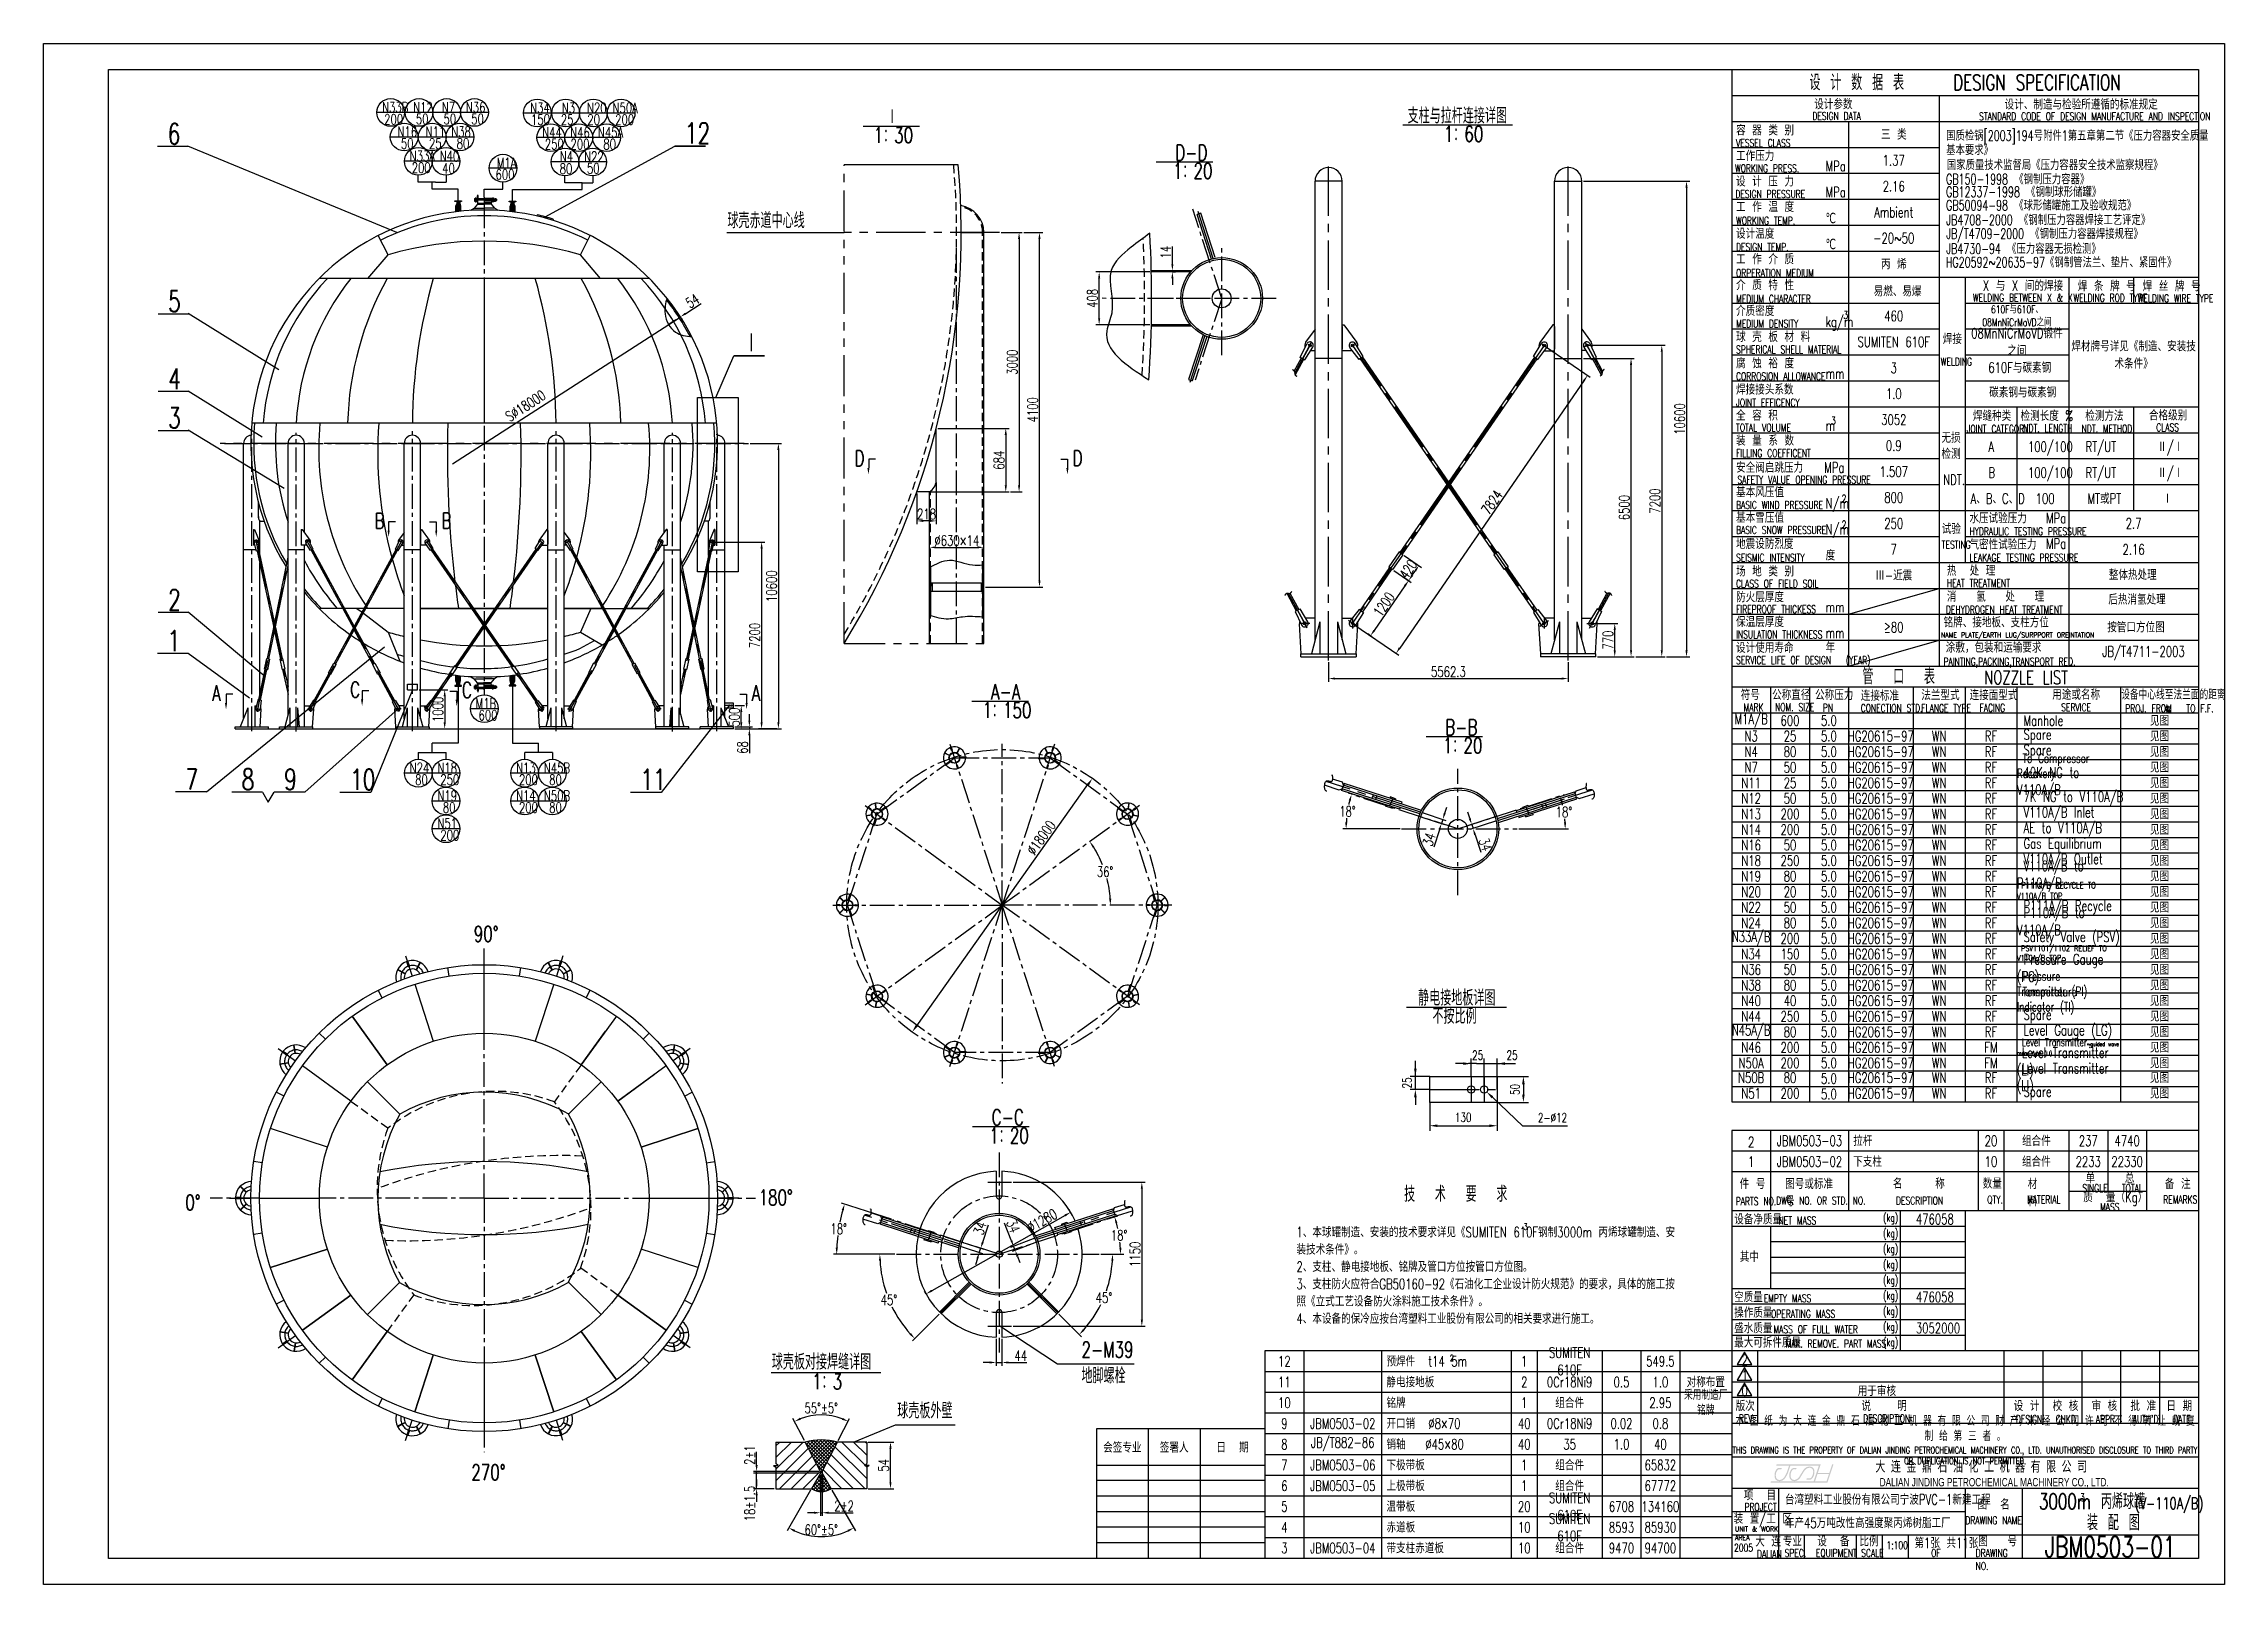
# Model space of a CAD drawing. Extents: x 14295 to 55529, y 90 to 48558.
# Drawn here: x 53676 to 54517, y 39821 to 40415 of the extents above; entities that cross this region are included whole.
import ezdxf
from ezdxf.enums import TextEntityAlignment as Align

# ---------------------------------------------------------------- set-up
doc = ezdxf.new("R2010")
doc.units = 0
doc.header["$MEASUREMENT"] = 0
for name, pattern in [('CENTER2', [28.575, 19.05, -3.175, 3.175, -3.175]), ('DASHED2', [9.525, 6.35, -3.175]), ('PHANTOM2', [31.75, 15.875, -3.175, 3.175, -3.175, 3.175, -3.175])]:
    doc.linetypes.add(name, pattern=pattern)
doc.layers.get('0').update_dxf_attribs({"linetype": 'CONTINUOUS'})
doc.layers.get('DEFPOINTS').update_dxf_attribs({"linetype": 'CONTINUOUS'})
for name, color, linetype in [('图层1', 7, 'CONTINUOUS'), ('图层2', 1, 'CONTINUOUS'), ('图层3', 2, 'CENTER2'), ('图层4', 30, 'DASHED2'), ('图层5', 3, 'PHANTOM2')]:
    doc.layers.add(name, color=color, linetype=linetype)
doc.styles.add('JH', font='romans.shx', dxfattribs={"width": 0.707, "bigfont": 'HZTXT.shx'})
doc.styles.add('文字', font='txt.shx', dxfattribs={"width": 0.71, "bigfont": 'hzfs.shx'})
doc.dimstyles.get("Standard").update_dxf_attribs({"dimtxt": 0.18, "dimasz": 0.18, "dimexe": 0.18, "dimexo": 0.0625, "dimgap": 0.09, "dimtad": 0, "dimtih": 1, "dimtoh": 1, "dimdec": 4, "dimzin": 0, "dimtxsty": 'STANDARD', "dimcen": 0.09, "dimazin": 3, "dimtfac": 1, "dimtdec": 4, "dimtofl": 0, "dimtmove": 0, "dimatfit": 3, "dimtolj": 1, "dimtzin": 0})

msp = doc.modelspace()

# ---------------------------------------------------------------- texts
at = {"color": 1, "linetype": 'BYBLOCK', "attachment_point": 5}
for s, insert, char_height, rotation, style in [('S%%c18000', (53861.911, 40275.505), 4, 33, '文字'), ('\\A1;25', (54201.836, 40014.428), 3.5, 90, 'JH'), ('2%%p1', (53948.423, 39870.945), 4, 90, '文字'), ('18%%p1.5', (53948.423, 39852.264), 4, 90, '文字')]:
    msp.add_mtext(s, dxfattribs=dict(at, insert=insert, char_height=char_height, rotation=rotation, style=style))
at = {"color": 1, "linetype": 'BYBLOCK', "char_height": 6, "attachment_point": 1, "style": '文字'}
for s, insert, width in [('D', (53988.826, 40258.273), 3.6934), ('D', (54072.929, 40258.316), 3.6934), ('B', (53803.686, 40234.13), 3.6934), ('B', (53829.513, 40234.172), 3.6934), ('C', (53794.323, 40169.039), 3.6934), ('C', (53837.416, 40168.933), 3.6934), ('A', (53949.211, 40167.725), 3.69345)]:
    msp.add_mtext(s, dxfattribs=dict(at, insert=insert, width=width))
at = {"color": 1, "linetype": 'BYBLOCK', "extrusion": (0, 0, -1), "insert": (53744.415, 40167.725), "char_height": 6, "width": 3.69345, "attachment_point": 1, "text_direction": (-1, 0, 0), "style": '文字'}
msp.add_mtext('A', dxfattribs=at)
at = {"color": 1, "linetype": 'BYBLOCK', "char_height": 3.5, "attachment_point": 5, "style": 'JH'}
for insert in [(54229.112, 40025.13), (54242.379, 40025.13)]:
    msp.add_mtext('\\A1;25', dxfattribs=dict(at, insert=insert))
at = {"layer": '图层2', "style": '文字'}
for s, height, width, p in [('基本要求》', 4, 0.67, (54409.777, 40372.13)), ('国质检锅[2003]194号附件1第五章第二节《压力容器安全质量', 4, 0.67, (54409.777, 40377.672)), ('国家质量技术监督局《压力容器安全技术监察规程》', 4, 0.67, (54410.035, 40366.351)), ('GB150-1998 《钢制压力容器》', 4, 0.67, (54409.767, 40360.868)), ('GB12337-1998 《钢制球形储罐》', 4, 0.67, (54409.767, 40355.978)), ('GB50094-98 《球形储罐施工及验收规范》', 4, 0.67, (54409.767, 40350.792)), ('JB4708-2000 《钢制压力容器焊接工艺评定》', 4, 0.67, (54409.857, 40345.161)), ('JB/T4709-2000 《钢制压力容器焊接规程》', 4, 0.67, (54409.857, 40339.827)), ('JB4730-94 《压力容器无损检测》', 4, 0.67, (54409.857, 40334.057)), ('HG20592~20635-97《钢制管法兰、垫片、紧固件》', 4, 0.67, (54409.678, 40328.828)), ('质  量（Kg）', 4, 0.71, (54462.66, 39968.415)), ('设备净质量  ', 4, 0.71, (54328.067, 39959.906)), ('MASS', 3, 0.71, (54469.14, 39965.116)), ('NET MASS', 3, 0.71, (54345.129, 39959.906)), ('空质量  ', 4, 0.707, (54328.067, 39929.906)), ('EMPTY MASS', 3, 0.71, (54339.449, 39929.906)), ('操作质量  ', 4, 0.707, (54328.067, 39923.906)), ('盛水质量  ', 4, 0.707, (54328.067, 39917.906)), ('OPERATING MASS', 3, 0.71, (54342.289, 39923.906)), ('最大可拆件质量  ', 4, 0.707, (54328.067, 39912.406)), ('MASS OF FULL WATER', 3, 0.71, (54343.184, 39917.906)), ('MAX. REMOVE. PART MASS', 3, 0.71, (54347.882, 39912.406)), ('3000m 丙烯球罐', 6, 0.71, (54445.578, 39850.11)), ('(V-110A/B)', 4.5, 0.71, (54482.532, 39850.11)), ('装 配 图', 6, 0.71, (54464.097, 39841.966))]:
    msp.add_text(s, height=height, dxfattribs=dict(at, width=width)).set_placement(p)
at = {"layer": '图层2', "style": '文字', "width": 0.71}
for s, p in [('会签专业', (54092.087, 39874.116)), ('签署人', (54112.087, 39874.116)), ('日  期', (54134.587, 39874.116))]:
    msp.add_text(s, height=4, dxfattribs=at).set_placement(p, align=Align.MIDDLE)
at = {"layer": '图层2', "style": '文字'}
for s, insert, char_height, width, attachment_point in [('设 计 数 据 表     DESIGN SPECIFICATION', (54417.087, 40400.116), 6, 180, 5), ('设计参数', (54358.906, 40393.773), 4, 822.2117, 1), ('设计、制造与检验所遵循的标准规定', (54432.341, 40393.69), 4, 816.7372, 1), ('N33B', (53806.627, 40392.578), 4, 8.65483, 1), ('200', (53807.42, 40387.924), 4, 5.35737, 1), ('N12', (53818.627, 40392.578), 4, 7.5782, 1), ('50', (53819.623, 40388.068), 4, 4.0783, 1), ('N7', (53829.653, 40392.578), 4, 7.24746, 1), ('50', (53830.318, 40388.068), 4, 4.0783, 1), ('N36', (53838.942, 40392.578), 4, 8.6548, 1), ('50', (53841.014, 40388.068), 4, 4.0783, 1), ('N34', (53863.763, 40392.343), 4, 8.6548, 1), ('150', (53864.075, 40387.834), 4, 4.0783, 1), ('25', (53875.586, 40387.834), 4, 4.0783, 1), ('N3', (53875.959, 40392.343), 4, 8.6548, 1), ('N20', (53885.655, 40392.343), 4, 7.79581, 1), ('20', (53885.777, 40387.834), 4, 5.1688, 1), ('N50A', (53895.491, 40392.343), 4, 8.6548, 1), ('200', (53896.51, 40387.834), 4, 4.0783, 1), ('Ⅰ', (54001.199, 40389.904), 6, 14.91394, 1), ('支柱与拉杆连接详图', (54202.11, 40390.349), 6, 41.66063, 1), ('DESIGN DATA', (54358.208, 40388.689), 3, 823.36988, 1), ('STANDARD CODE OF DESIGN MANUFACTURE AND INSPECTION', (54422.485, 40388.626), 3, 822.2117, 1), ('6', (53723.949, 40384.378), 8, 7.981, 1), ('N16', (53812.563, 40383.107), 4, 7.90784, 1), ('50', (53813.888, 40378.598), 4, 4.0783, 1), ('N11', (53823.405, 40383.107), 4, 7.87505, 1), ('25', (53824.698, 40378.598), 4, 4.0783, 1), ('N38', (53833.321, 40383.107), 4, 8.6548, 1), ('80', (53835.393, 40378.598), 4, 4.0783, 1), ('N44', (53868.366, 40382.872), 4, 8.6548, 1), ('250', (53869.362, 40378.363), 4, 4.0783, 1), ('200', (53879.294, 40378.363), 4, 4.0783, 1), ('N46', (53879.175, 40382.872), 4, 8.6548, 1), ('N45A', (53889.871, 40382.872), 4, 8.6548, 1), ('80', (53891.943, 40378.363), 4, 4.0783, 1), ('12', (53923.384, 40384.56), 8, 7.981, 1), ('1：30', (53996.207, 40382.828), 6, 19.9056, 1), ('1：60', (54216.068, 40383.3), 6, 17.5037, 1), ('VESSEL CLASS', (54328.767, 40378.326), 3, 822.2117, 1), ('容 器 类 别', (54328.767, 40383.723), 4, 822.2117, 1), ('三 类 ', (54389.587, 40380.116), 4, 35, 5), ('N33A', (53817.278, 40373.736), 4, 8.6548, 1), ('200', (53818.054, 40369.259), 4, 5.37392, 1), ('N40', (53828.857, 40373.736), 4, 7.77094, 1), ('40', (53829.779, 40368.987), 4, 4.3443, 1), ('M1A', (53850.848, 40371.087), 4, 7.7249, 1), ('80', (53875.117, 40368.894), 4, 4.0783, 1), ('N4', (53875.197, 40373.599), 4, 8.6548, 1), ('N22', (53884.523, 40373.501), 4, 8.6548, 1), ('50', (53885.628, 40369.018), 4, 6.5121, 1), ('1：20', (54111.619, 40369.045), 6, 17.50365, 1), ('D-D', (54112.509, 40376.093), 6, 16.6141, 1), ('WORKING PRESS.', (54328.381, 40368.578), 3, 822.2117, 1), ('工作压力    ', (54328.767, 40373.873), 4, 822.2117, 1), ('MPa', (54363.311, 40369.89), 4, 822.2117, 1), ('1.37', (54389.587, 40370.116), 4, 35, 5), ('600', (53850.366, 40366.671), 4, 5.70239, 1), ('设 计 压 力', (54328.767, 40364.027), 4, 822.2117, 1), ('MPa', (54363.311, 40359.89), 4, 822.2117, 1), ('2.16', (54389.587, 40360.116), 4, 35, 5), ('DESIGN PRESSURE', (54328.51, 40358.604), 3, 822.2117, 1), ('工 作 温 度 ', (54328.767, 40354.216), 4, 822.2117, 1), ('Ambient', (54389.587, 40350.116), 4, 35, 5), ('球壳赤道中心线', (53939.781, 40349.952), 6, 45.6945, 1), ('设计温度', (54328.767, 40343.882), 4, 822.2117, 1), ('WORKING TEMP.', (54328.767, 40348.382), 3, 822.2117, 1), ('℃', (54363.311, 40349.89), 4, 822.2117, 1), ('工 作 介 质', (54328.767, 40334.034), 4, 822.2117, 1), ('DESIGN TEMP.', (54328.767, 40338.202), 3, 822.2117, 1), ('℃', (54363.311, 40339.89), 4, 822.2117, 1), ('-20~50', (54389.587, 40340.116), 4, 35, 5), ('ORPERATION MEDIUM', (54328.767, 40328.2), 3, 822.2117, 1), ('丙 烯', (54389.587, 40330.116), 4, 35, 5), ('5', (53724.112, 40319.765), 8, 7.981, 1), ('介 质 特 性', (54328.767, 40324.042), 4, 822.2117, 1), ('MEDIUM CHARACTER', (54328.767, 40318.208), 3, 822.2117, 1), ('易燃、易爆', (54381.823, 40321.708), 4, 822.2117, 1), ('WELDING BETWEEN X & X', (54420.1, 40318.716), 3, 824.63076, 1), ('X 与 X 间的焊接', (54423.979, 40323.807), 4, 820.81289, 1), ('WELDING ROD TYPE', (54458.893, 40318.597), 3, 823.21232, 1), ('焊 条 牌 号', (54460.558, 40323.67), 4, 822.2117, 1), ('WELDING WIRE TYPE', (54483.677, 40318.448), 3, 823.14235, 1), ('焊 丝 牌 号', (54485.558, 40323.665), 4, 822.2117, 1), ('介质密度', (54328.767, 40314.103), 4, 822.2117, 1), ('kg/m', (54363.311, 40309.89), 4, 822.2117, 1), ('3', (54370.137, 40311.963), 3, 821.5668, 1), ('460', (54389.587, 40310.116), 4, 35, 5), ('610F与610F、08MnNiCrMoVD之间', (54437.087, 40310.116), 3, 36.0974, 5), ('Ⅰ', (53946.129, 40303.682), 8, 7.981, 1), ('球 壳 板 材 料', (54328.767, 40304.111), 4, 822.2117, 1), ('MEDIUM DENSITY', (54328.767, 40308.653), 3, 822.2117, 1), ('SUMITEN 610F', (54389.587, 40300.116), 4, 35, 5), ('焊接', (54408.501, 40303.286), 4, 822.2117, 1), ('08MnNiCrMoVD锻件之间', (54437.087, 40300.116), 4, 36.0974, 5), ('腐 蚀 裕 度', (54328.767, 40293.919), 4, 822.2117, 1), ('SPHERICAL SHELL MATERIAL', (54328.767, 40298.688), 3, 822.2117, 1), ('WELDING', (54407.699, 40293.99), 3, 822.2117, 1), ('610F与碳素钢 ', (54426.044, 40292.212), 4, 822.2117, 1), ('焊材牌号详见《制造、安装技术条件》', (54482.087, 40295.116), 4, 50, 5), ('4', (53724.112, 40289.919), 8, 7.981, 1), ('焊接接头系数', (54328.767, 40283.8), 4, 822.2117, 1), ('CORROSION ALLOWANCE', (54328.767, 40288.349), 3, 822.2117, 1), ('mm', (54363.311, 40289.89), 4, 822.2117, 1), ('3', (54389.587, 40290.116), 4, 35, 5), ('JOINT EFFICENCY', (54328.767, 40278.223), 3, 822.2117, 1), ('1.0', (54389.587, 40280.116), 4, 35, 5), ('碳素钢与碳素钢 ', (54426.381, 40282.716), 4, 822.2117, 1), ('3', (53724.112, 40274.825), 8, 7.981, 1), ('全 容 积', (54328.767, 40273.778), 4, 822.2117, 1), ('TOTAL VOLUME', (54328.767, 40268.593), 3, 822.2117, 1), ('m', (54363.311, 40269.89), 4, 822.2117, 1), ('3', (54365.378, 40271.215), 3, 822.2117, 1), ('3052', (54389.587, 40270.116), 4, 35, 5), ('JOINT CATEGORY', (54417.69, 40268.097), 3, 822.2117, 1), ('焊缝种类', (54420.102, 40273.653), 4, 820.8767, 1), ('检测长度 %', (54438.469, 40273.634), 4, 822.2117, 1), ('NDT. LENGTH', (54439.545, 40268.345), 3, 822.2117, 1), ('NDT. METHOD', (54462.036, 40268.134), 3, 822.2117, 1), ('检测方法', (54463.42, 40273.653), 4, 820.16248, 1), ('合格级别', (54487.989, 40273.836), 4, 821.23549, 1), ('CLASS', (54490.82, 40268.636), 3, 822.2117, 1), ('装 量 系 数', (54328.767, 40264.12), 4, 822.2117, 1), ('FILLING COEFFICENT', (54328.767, 40258.732), 3, 822.2117, 1), ('0.9', (54389.587, 40260.116), 4, 35, 5), ('检测', (54407.971, 40258.953), 4, 822.2117, 1), ('无损', (54407.971, 40265.2), 4, 822.2117, 1), ('A', (54426.098, 40261.708), 4, 822.2117, 1), ('100/100', (54441.328, 40261.708), 4, 822.2117, 1), ('RT/UT', (54463.575, 40261.708), 4, 822.2117, 1), ('Ⅱ/Ⅰ', (54491.247, 40261.708), 4, 822.2117, 1), ('安全阀启跳压力', (54328.767, 40253.695), 4, 822.2117, 1), ('MPa', (54362.76, 40253.695), 4, 822.2117, 1), ('1.507', (54389.587, 40250.116), 4, 35, 5), ('B', (54426.098, 40251.708), 4, 822.2117, 1), ('100/100', (54441.328, 40251.708), 4, 822.2117, 1), ('RT/UT', (54463.575, 40251.708), 4, 822.2117, 1), ('Ⅱ/Ⅰ', (54491.247, 40251.708), 4, 822.2117, 1), ('基本风压值', (54328.767, 40244.203), 4, 822.2117, 1), ('SAFETY VALUE OPENING PRESSURE', (54329.296, 40248.461), 3, 822.2117, 1), ('800', (54389.587, 40240.116), 4, 35, 5), ('NDT.', (54408.64, 40248.987), 4, 823.44766, 1), ('MT或PT', (54464.274, 40241.708), 4, 822.2117, 1), ('基本雪压值', (54328.767, 40234.383), 4, 822.2117, 1), ('BASIC WIND PRESSURE', (54328.767, 40238.781), 3, 822.2117, 1), ('N/m', (54363.311, 40239.89), 4, 822.2117, 1), ('2', (54369.492, 40241.215), 3, 822.2117, 1), ('水压试验压力', (54418.767, 40234.194), 4, 822.2117, 1), ('A、B、C、D', (54419.206, 40241.708), 4, 822.2117, 1), ('100', (54444.309, 40241.708), 4, 822.2117, 1), ('MPa', (54448.311, 40234.194), 4, 822.2117, 1), ('Ⅰ', (54493.257, 40241.708), 4, 822.2117, 1), ('BASIC SNOW PRESSURE', (54328.767, 40229.071), 3, 822.2117, 1), ('N/m', (54363.311, 40229.89), 4, 822.2117, 1), ('2', (54369.492, 40231.215), 3, 822.2117, 1), ('250', (54389.587, 40230.116), 4, 35, 5), ('试验', (54408.088, 40230.068), 4, 822.2117, 1), ('HYDRAULIC TESTING PRESSURE', (54418.767, 40228.583), 3, 822.2117, 1), ('2.7', (54482.087, 40230.116), 4, 50, 5), ('地震设防烈度', (54328.767, 40224.287), 4, 822.2117, 1), ('SEISMIC INTENSITY', (54328.767, 40218.439), 3, 822.2117, 1), ('度', (54363.311, 40219.89), 4, 822.2117, 1), ('7', (54389.587, 40220.116), 4, 35, 5), ('TESTING', (54408.088, 40223.461), 3, 822.2117, 1), ('气密性试验压力', (54418.767, 40224.047), 4, 822.2117, 1), ('LEAKAGE TESTING PRESSURE', (54418.767, 40218.458), 3, 822.2117, 1), ('MPa', (54448.311, 40224.378), 4, 822.2117, 1), ('2.16', (54482.087, 40220.116), 4, 50, 5), ('场 地 类 别', (54328.767, 40213.694), 4, 822.2117, 1), ('CLASS OF FIELD SOIL', (54328.767, 40208.398), 3, 822.2117, 1), ('Ⅲ-近震', (54389.587, 40210.116), 4, 35, 5), ('热  处 理', (54410.072, 40213.977), 4, 822.2117, 1), ('HEAT TREATMENT', (54410.072, 40208.606), 3, 822.2117, 1), ('整体热处理', (54472.515, 40212.361), 4, 822.2117, 1), ('2', (53724.112, 40204.724), 8, 7.981, 1), ('防火层厚度', (54328.767, 40203.763), 4, 822.2117, 1), ('消   氢   处   理', (54410.072, 40203.973), 4, 822.2117, 1), ('后热消氢处理', (54472.331, 40202.856), 4, 822.2117, 1), ('保温层厚度', (54328.767, 40194.222), 4, 822.2117, 1), ('FIREPROOF THICKESS', (54328.767, 40198.577), 3, 822.2117, 1), ('mm', (54363.311, 40199.89), 4, 822.2117, 1), ('≥80', (54389.587, 40190.116), 4, 35, 5), ('铭牌、接地板、支柱方位', (54408.798, 40194.05), 4, 822.2117, 1), (' DEHYDROGEN HEAT TREATMENT', (54407.8, 40198.402), 3, 822.2117, 1), ('按管口方位图', (54471.908, 40192.152), 4, 818.4054, 1), ('1', (53723.863, 40188.911), 8, 7.981, 1), ('设计使用寿命', (54328.767, 40184.226), 4, 822.2117, 1), ('INSULATION THICKNESS', (54328.767, 40188.816), 3, 822.2117, 1), ('年', (54363.311, 40184.336), 4, 822.2117, 1), ('mm', (54363.311, 40189.89), 4, 822.2117, 1), ('NAME PLATE/EARTH LUG/SURPPORT OREINTATION ', (54407.8, 40188.151), 2, 822.2117, 1), ('涂敷，包装和运输要求', (54409.629, 40184.34), 4, 822.2117, 1), ('JB/T4711-2003', (54470.024, 40182.759), 4, 822.2117, 1), ('SERVICE LIFE OF DESIGN   (YEAR)', (54328.767, 40178.929), 3, 822.2117, 1), ('管  口  表     \\H5.25;NOZZLE LIST', (54417.087, 40171.116), 6, 180, 5), ('PAINTING,PACKING,TRANSPORT REQ.', (54408.767, 40178.363), 3, 822.2117, 1), ('A-A', (54041.461, 40168.211), 6, 16.6141, 1), ('符号', (54330.572, 40166.042), 4, 822.2117, 1), ('公称直径', (54342.676, 40166.035), 4, 822.2117, 1), ('公称压力', (54359.237, 40166.035), 4, 820.70201, 1), ('连接标准', (54376.855, 40165.757), 4, 822.2117, 1), ('法兰型式', (54400.192, 40165.98), 4, 822.2117, 1), ('连接面型式', (54418.84, 40165.999), 4, 822.2117, 1), ('用途或名称', (54450.696, 40166.162), 4, 822.2117, 1), ('设备中心线至法兰面的距离', (54477.308, 40165.773), 3.5, 823.16134, 1), ('M1B', (53842.711, 40162.712), 4, 8.6548, 1), ('600', (53843.815, 40158.203), 4, 4.0783, 1), ('1：150', (54038.169, 40161.162), 6, 19.90564, 1), ('MARK', (54331.666, 40160.682), 3, 822.2117, 1), ('NOM. SIZE', (54343.811, 40160.799), 3, 822.2117, 1), ('PN', (54362.226, 40160.565), 3, 822.2117, 1), ('CONECTION STD.', (54376.855, 40160.435), 3, 822.2117, 1), ('FLANGE TYPE', (54400.192, 40160.425), 3, 822.2117, 1), ('FACING', (54422.661, 40160.551), 3, 822.2117, 1), ('SERVICE', (54454.16, 40160.722), 3, 822.2117, 1), ('PROJ. FROM   TO F.F.', (54478.867, 40160.304), 3, 822.2117, 1), ('B-B', (54216.623, 40154.554), 6, 16.6141, 1), ('M1A/B', (54334.587, 40154.116), 4, 15, 5), ('N3', (54334.587, 40148.116), 4, 15, 5), ('600', (54349.587, 40154.116), 4, 15, 5), ('25', (54349.587, 40148.116), 4, 15, 5), ('5.0', (54364.587, 40154.116), 4, 15, 5), ('5.0', (54364.587, 40148.116), 4, 15, 5), ('HG20615-97', (54384.587, 40148.116), 4, 25, 5), ('WN', (54407.087, 40148.116), 4, 20, 5), ('RF', (54427.087, 40148.116), 4, 20, 5), (' Spare', (54437.087, 40148.116), 4, 40, 4), (' Manhole', (54437.087, 40154.116), 4, 40, 4), ('见图', (54492.087, 40154.116), 4, 30, 5), ('见图', (54492.087, 40148.116), 4, 30, 5), ('1：20', (54215.734, 40147.505), 6, 17.50365, 1), ('N4', (54334.587, 40142.116), 4, 15, 5), ('80', (54349.587, 40142.116), 4, 15, 5), ('5.0', (54364.587, 40142.116), 4, 15, 5), ('HG20615-97', (54384.587, 40142.116), 4, 25, 5), ('WN', (54407.087, 40142.116), 4, 20, 5), ('RF', (54427.087, 40142.116), 4, 20, 5), (' To Compressor Recovery', (54437.087, 40136.116), 3.5, 40, 4), (' Spare', (54437.087, 40142.116), 4, 40, 4), ('见图', (54492.087, 40142.116), 4, 30, 5), ('7', (53730.817, 40135.57), 8, 7.981, 1), ('8', (53752.492, 40135.468), 8, 7.981, 1), ('9', (53768.844, 40135.468), 8, 7.981, 1), ('10', (53794.265, 40135.396), 8, 7.981, 1), ('N24', (53817.278, 40137.85), 4, 8.6548, 1), ('80', (53819.35, 40133.34), 4, 4.0783, 1), ('N18', (53827.973, 40137.85), 4, 8.6548, 1), ('250', (53829.077, 40133.34), 4, 4.0783, 1), ('N13', (53858.299, 40137.85), 4, 8.6548, 1), ('200', (53859.403, 40133.34), 4, 4.0783, 1), ('N45B', (53868.994, 40137.85), 4, 8.6548, 1), ('80', (53871.066, 40133.34), 4, 4.0783, 1), ('11', (53906.276, 40135.396), 8, 7.981, 1), ('N7', (54334.587, 40136.116), 4, 15, 5), ('50', (54349.587, 40136.116), 4, 15, 5), ('5.0', (54364.587, 40136.116), 4, 15, 5), ('HG20615-97', (54384.587, 40136.116), 4, 25, 5), ('WN', (54407.087, 40136.116), 4, 20, 5), ('RF', (54427.087, 40136.116), 4, 20, 5), (' 40K NG to V110A/B', (54437.087, 40130.116), 4, 40, 4), ('见图', (54492.087, 40136.116), 4, 30, 5), ('N19', (53827.973, 40127.119), 4, 8.6548, 1), ('N14', (53858.299, 40127.119), 4, 8.6548, 1), ('N50B', (53868.994, 40127.119), 4, 8.6548, 1), ('N11', (54334.587, 40130.116), 4, 15, 5), ('N12', (54334.587, 40124.116), 4, 15, 5), ('25', (54349.587, 40130.116), 4, 15, 5), ('50', (54349.587, 40124.116), 4, 15, 5), ('5.0', (54364.587, 40130.116), 4, 15, 5), ('5.0', (54364.587, 40124.116), 4, 15, 5), ('HG20615-97', (54384.587, 40130.116), 4, 25, 5), ('HG20615-97', (54384.587, 40124.116), 4, 25, 5), ('WN', (54407.087, 40130.116), 4, 20, 5), ('WN', (54407.087, 40124.116), 4, 20, 5), ('RF', (54427.087, 40130.116), 4, 20, 5), ('RF', (54427.087, 40124.116), 4, 20, 5), (' 7K NG to V110A/B', (54437.087, 40124.116), 4, 40, 4), ('见图', (54492.087, 40130.116), 4, 30, 5), ('见图', (54492.087, 40124.116), 4, 30, 5), ('N51', (53827.973, 40116.424), 4, 8.6548, 1), ('80', (53830.045, 40122.61), 4, 4.0783, 1), ('200', (53859.403, 40122.61), 4, 4.0783, 1), ('80', (53871.066, 40122.61), 4, 4.0783, 1), ('N13', (54334.587, 40118.116), 4, 15, 5), ('200', (54349.587, 40118.116), 4, 15, 5), ('5.0', (54364.587, 40118.116), 4, 15, 5), ('HG20615-97', (54384.587, 40118.116), 4, 25, 5), ('WN', (54407.087, 40118.116), 4, 20, 5), ('RF', (54427.087, 40118.116), 4, 20, 5), (' V110A/B Inlet', (54437.087, 40118.116), 4, 40, 4), ('见图', (54492.087, 40118.116), 4, 30, 5), ('200', (53829.077, 40111.914), 4, 4.0783, 1), ('N14', (54334.587, 40112.116), 4, 15, 5), ('N16', (54334.587, 40106.116), 4, 15, 5), ('200', (54349.587, 40112.116), 4, 15, 5), ('50', (54349.587, 40106.116), 4, 15, 5), ('5.0', (54364.587, 40112.116), 4, 15, 5), ('5.0', (54364.587, 40106.116), 4, 15, 5), ('HG20615-97', (54384.587, 40112.116), 4, 25, 5), ('HG20615-97', (54384.587, 40106.116), 4, 25, 5), ('WN', (54407.087, 40112.116), 4, 20, 5), ('WN', (54407.087, 40106.116), 4, 20, 5), ('RF', (54427.087, 40112.116), 4, 20, 5), ('RF', (54427.087, 40106.116), 4, 20, 5), (' AE to V110A/B', (54437.087, 40112.116), 4, 40, 4), (' Gas Equilibrium', (54437.087, 40106.116), 4, 40, 4), ('见图', (54492.087, 40112.116), 4, 30, 5), ('见图', (54492.087, 40106.116), 4, 30, 5), ('N18', (54334.587, 40100.116), 4, 15, 5), ('250', (54349.587, 40100.116), 4, 15, 5), ('5.0', (54364.587, 40100.116), 4, 15, 5), ('HG20615-97', (54384.587, 40100.116), 4, 25, 5), ('WN', (54407.087, 40100.116), 4, 20, 5), ('RF', (54427.087, 40100.116), 4, 20, 5), (' V110A/B to P110A/B', (54437.087, 40094.116), 4, 40, 4), (' V110A/B Outlet', (54437.087, 40100.116), 4, 40, 4), ('见图', (54492.087, 40100.116), 4, 30, 5), ('N19', (54334.587, 40094.116), 4, 15, 5), ('80', (54349.587, 40094.116), 4, 15, 5), ('5.0', (54364.587, 40094.116), 4, 15, 5), ('HG20615-97', (54384.587, 40094.116), 4, 25, 5), ('WN', (54407.087, 40094.116), 4, 20, 5), ('RF', (54427.087, 40094.116), 4, 20, 5), (' P111A/B RECYCLE TO V110A/B TOP', (54437.087, 40088.116), 2.5, 40, 4), ('见图', (54492.087, 40094.116), 4, 30, 5), ('N20', (54334.587, 40088.116), 4, 15, 5), ('N22', (54334.587, 40082.116), 4, 15, 5), ('20', (54349.587, 40088.116), 4, 15, 5), ('50', (54349.587, 40082.116), 4, 15, 5), ('5.0', (54364.587, 40088.116), 4, 15, 5), ('5.0', (54364.587, 40082.116), 4, 15, 5), ('HG20615-97', (54384.587, 40088.116), 4, 25, 5), ('HG20615-97', (54384.587, 40082.116), 4, 25, 5), ('WN', (54407.087, 40088.116), 4, 20, 5), ('WN', (54407.087, 40082.116), 4, 20, 5), ('RF', (54427.087, 40088.116), 4, 20, 5), ('RF', (54427.087, 40082.116), 4, 20, 5), (' P110A/B to V110A/B', (54437.087, 40076.116), 4, 40, 4), (' P111A/B Recycle', (54437.087, 40082.116), 4, 40, 4), ('见图', (54492.087, 40088.116), 4, 30, 5), ('见图', (54492.087, 40082.116), 4, 30, 5), ('90%%d', (53841.985, 40074.889), 6, 7.16281, 1), ('N24', (54334.587, 40076.116), 4, 15, 5), ('80', (54349.587, 40076.116), 4, 15, 5), ('5.0', (54364.587, 40076.116), 4, 15, 5), ('HG20615-97', (54384.587, 40076.116), 4, 25, 5), ('WN', (54407.087, 40076.116), 4, 20, 5), ('RF', (54427.087, 40076.116), 4, 20, 5), ('见图', (54492.087, 40076.116), 4, 30, 5), ('N33A/B', (54334.587, 40070.116), 4, 15, 5), ('N34', (54334.587, 40064.116), 4, 15, 5), ('200', (54349.587, 40070.116), 4, 15, 5), ('150', (54349.587, 40064.116), 4, 15, 5), ('5.0', (54364.587, 40070.116), 4, 15, 5), ('5.0', (54364.587, 40064.116), 4, 15, 5), ('HG20615-97', (54384.587, 40070.116), 4, 25, 5), ('HG20615-97', (54384.587, 40064.116), 4, 25, 5), ('WN', (54407.087, 40070.116), 4, 20, 5), ('WN', (54407.087, 40064.116), 4, 20, 5), ('RF', (54427.087, 40070.116), 4, 20, 5), ('RF', (54427.087, 40064.116), 4, 20, 5), (' PSV1101/1102 RELIEF TO V110A/B TOP', (54437.087, 40064.116), 2.2, 40, 4), (' Safety Valve (PSV)', (54437.087, 40070.116), 4, 40, 4), ('见图', (54492.087, 40070.116), 4, 30, 5), ('见图', (54492.087, 40064.116), 4, 30, 5), ('N36', (54334.587, 40058.116), 4, 15, 5), ('50', (54349.587, 40058.116), 4, 15, 5), ('5.0', (54364.587, 40058.116), 4, 15, 5), ('HG20615-97', (54384.587, 40058.116), 4, 25, 5), ('WN', (54407.087, 40058.116), 4, 20, 5), ('RF', (54427.087, 40058.116), 4, 20, 5), (' Pressure Transmitter (PI)', (54437.087, 40052.116), 3.5, 40, 4), (' Pressure Gauge (PG)', (54437.087, 40058.116), 4, 40, 4), ('见图', (54492.087, 40058.116), 4, 30, 5), ('静电接地板详图', (54206.16, 40050.258), 6, 35.02605, 1), ('N38', (54334.587, 40052.116), 4, 15, 5), ('80', (54349.587, 40052.116), 4, 15, 5), ('5.0', (54364.587, 40052.116), 4, 15, 5), ('HG20615-97', (54384.587, 40052.116), 4, 25, 5), ('WN', (54407.087, 40052.116), 4, 20, 5), ('RF', (54427.087, 40052.116), 4, 20, 5), (' Temperature Indicator (TI)', (54437.087, 40046.116), 3.5, 40, 4), ('见图', (54492.087, 40052.116), 4, 30, 5), ('不按比例', (54211.671, 40043.209), 6, 21.56607, 1), ('N40', (54334.587, 40046.116), 4, 15, 5), ('N44', (54334.587, 40040.116), 4, 15, 5), ('250', (54349.587, 40040.116), 4, 15, 5), ('40', (54349.587, 40046.116), 4, 15, 5), ('5.0', (54364.587, 40046.116), 4, 15, 5), ('5.0', (54364.587, 40040.116), 4, 15, 5), ('HG20615-97', (54384.587, 40046.116), 4, 25, 5), ('HG20615-97', (54384.587, 40040.116), 4, 25, 5), ('WN', (54407.087, 40046.116), 4, 20, 5), ('WN', (54407.087, 40040.116), 4, 20, 5), ('RF', (54427.087, 40046.116), 4, 20, 5), ('RF', (54427.087, 40040.116), 4, 20, 5), (' Spare', (54437.087, 40040.116), 4, 40, 4), ('见图', (54492.087, 40046.116), 4, 30, 5), ('见图', (54492.087, 40040.116), 4, 30, 5), ('N45A/B', (54334.587, 40034.116), 4, 15, 5), ('80', (54349.587, 40034.116), 4, 15, 5), ('5.0', (54364.587, 40034.116), 4, 15, 5), ('HG20615-97', (54384.587, 40034.116), 4, 25, 5), ('WN', (54407.087, 40034.116), 4, 20, 5), ('RF', (54427.087, 40034.116), 4, 20, 5), (' Level Transmitter\\H1.5;~guided wave radar type (LI)', (54437.087, 40028.116), 3, 40, 4), (' Level Gauge (LG)', (54437.087, 40034.116), 4, 40, 4), ('见图', (54492.087, 40034.116), 4, 30, 5), ('N50A', (54334.587, 40022.116), 4, 15, 5), ('N46', (54334.587, 40028.116), 4, 15, 5), ('200', (54349.587, 40028.116), 4, 15, 5), ('200', (54349.587, 40022.116), 4, 15, 5), ('5.0', (54364.587, 40028.116), 4, 15, 5), ('5.0', (54364.587, 40022.116), 4, 15, 5), ('HG20615-97', (54384.587, 40028.116), 4, 25, 5), ('HG20615-97', (54384.587, 40022.116), 4, 25, 5), ('WN', (54407.087, 40028.116), 4, 20, 5), ('WN', (54407.087, 40022.116), 4, 20, 5), ('FM', (54427.087, 40028.116), 4, 20, 5), ('FM', (54427.087, 40022.116), 4, 20, 5), (' \\H4;Level Transmitter (LI)', (54437.087, 40022.116), 3, 40, 4), ('见图', (54492.087, 40028.116), 4, 30, 5), ('见图', (54492.087, 40022.116), 4, 30, 5), ('N50B', (54334.587, 40016.425), 4, 15, 5), ('80', (54349.587, 40016.425), 4, 15, 5), ('5.0', (54364.587, 40016.116), 4, 15, 5), ('HG20615-97', (54384.587, 40016.425), 4, 25, 5), ('WN', (54407.087, 40016.425), 4, 20, 5), ('RF', (54427.087, 40016.425), 4, 20, 5), (' \\H4;Level Transmitter (LI)', (54437.087, 40016.116), 3, 40, 4), ('见图', (54492.087, 40016.425), 4, 30, 5), ('N51', (54334.587, 40010.425), 4, 15, 5), ('200', (54349.587, 40010.425), 4, 15, 5), ('5.0', (54364.587, 40010.116), 4, 15, 5), ('HG20615-97', (54384.587, 40010.425), 4, 25, 5), ('WN', (54407.087, 40010.425), 4, 20, 5), ('RF', (54427.087, 40010.425), 4, 20, 5), (' Spare', (54437.087, 40010.425), 4, 40, 4), ('见图', (54492.087, 40010.425), 4, 30, 5), ('C-C', (54041.696, 40004.177), 6, 16.6141, 1), ('1：20', (54040.806, 39997.128), 6, 17.50365, 1), ('2', (54334.587, 39991.616), 4, 15, 5), ('\\C1;JBM0503-03', (54357.087, 39992.116), 4, 30, 5), ('拉杆', (54373.954, 39992.116), 4, 48.1478, 4), ('20', (54427.087, 39992.116), 4, 10, 5), ('组合件', (54444.587, 39992.116), 4, 25, 5), ('237', (54464.587, 39992.116), 4, 15, 5), ('4740', (54479.587, 39992.116), 4, 15, 5), ('1', (54334.587, 39984.116), 4, 15, 5), ('\\C1;JBM0503-02', (54357.087, 39984.116), 4, 30, 5), ('下支柱', (54373.954, 39984.116), 4, 48.1478, 4), ('10', (54427.087, 39984.116), 4, 10, 5), ('组合件', (54444.587, 39984.116), 4, 25, 5), ('2233', (54464.587, 39984.116), 4, 15, 5), ('22330', (54479.587, 39984.116), 4, 15, 5), ('180%%d', (53951.815, 39973.249), 6, 12.41559, 1), ('技  术  要  求', (54200.748, 39974.596), 6, 50.0081, 1), ('\\C1;件 号', (54330.173, 39977.544), 4, 822.2117, 1), ('\\C1;图号或标准号', (54347.702, 39977.544), 4, 20.12183, 1), ('\\C1;名     称', (54389.233, 39977.674), 4, 822.2117, 1), ('\\C1;数量', (54423.905, 39977.674), 4, 110.29202, 1), ('\\C1;材 料', (54441.253, 39977.526), 4, 8.86882, 1), ('\\C1;SINGLE', (54462.318, 39975.368), 3, 8.43319, 1), ('\\C1;单', (54463.542, 39979.702), 4, 4.31737, 1), ('\\C1;TOTAL', (54477.539, 39975.368), 3, 7.17448, 1), ('\\C1;总', (54478.707, 39979.702), 4, 4.57654, 1), ('\\C1;备 注', (54494.134, 39977.526), 4, 9.43622, 1), ('0%%d', (53730.722, 39971.341), 6, 4.29769, 1), ('\\C1;PARTS NO.', (54328.651, 39970.341), 3, 822.2117, 1), ('\\C1;DWG. NO. OR STD. NO.', (54344.26, 39970.569), 3, 822.2117, 1), ('(kg)', (54385.47, 39963.97), 3, 11.1888, 1), ('\\C1;DESCRIPTION', (54390.459, 39970.585), 3, 822.2117, 1), ('\\C1;QTY.', (54425.631, 39970.919), 3, 71.66189, 1), ('\\C1;MATERIAL', (54441.026, 39970.975), 3, 91.29487, 1), ('\\C1;REMARKS', (54493.512, 39970.975), 3, 15.66534, 1), ('1、本球罐制造、安装的技术要求详见《SUMITEN 610F钢制3000m 丙烯球罐制造、安装技术条件》。\\P2、支柱、静电接地板、铭牌及管口方位按管口方位图。\\P3、支柱防火应符合GB50160-92《石油化工企业设计防火规范》的要求，具体的施工按照《立式工艺设备防火涂料施工技术条件》。\\P4、本设备的保冷应按台湾塑料工业股份有限公司的相关要求进行施工。', (54159.244, 39958.918), 4, 148.8802, 1), ('3', (54246.799, 39960.293), 2.5, 12.66363, 1), ('(kg)', (54385.47, 39957.97), 3, 11.1888, 1), ('476058', (54398.135, 39963.906), 4, 822.2117, 1), ('其中', (54330.219, 39949.436), 4, 822.2117, 1), ('(kg)', (54385.47, 39951.97), 3, 11.1888, 1), ('(kg)', (54385.47, 39945.97), 3, 11.1888, 1), ('(kg)', (54385.47, 39939.97), 3, 11.1888, 1), ('(kg)', (54385.47, 39933.97), 3, 11.1888, 1), ('476058', (54398.135, 39933.906), 4, 822.2117, 1), ('(kg)', (54385.47, 39927.97), 3, 11.1888, 1), ('(kg)', (54385.47, 39921.97), 3, 11.1888, 1), ('2-M39\\P地脚螺栓', (54076.323, 39914.591), 6, 36.6888, 1), ('(kg)', (54385.47, 39915.97), 3, 11.1888, 1), ('3052000', (54398.135, 39921.906), 4, 822.2117, 1), ('球壳板对接焊缝详图', (53956.895, 39909.911), 6, 43.2921, 1), ('12', (54154.587, 39907.116), 4, 15, 5), ('预焊件  t14 5m ', (54193.954, 39907.116), 4, 48.1478, 4), ('2', (54218.366, 39909.616), 2.5, 3.98389, 1), ('1', (54247.087, 39907.116), 4, 10, 5), ('SUMITEN 610F', (54264.587, 39907.116), 4, 25, 5), ('549.5', (54299.587, 39907.116), 4, 15, 5), ('2', (54332.108, 39907.641), 4, 7.8808, 5), ('1：3', (53972.484, 39902.326), 6, 17.5037, 1), ('11', (54154.587, 39899.116), 4, 15, 5), ('静电接地板', (54193.954, 39899.116), 4, 48.1478, 4), ('2', (54247.087, 39899.116), 4, 10, 5), ('0Cr18Ni9', (54264.587, 39899.116), 4, 25, 5), ('0.5', (54284.587, 39899.116), 4, 15, 5), ('1.0', (54299.587, 39899.116), 4, 15, 5), ('对称布置', (54317.087, 39899.116), 4, 20, 5), ('0', (54332.108, 39895.641), 4, 7.88084, 5), ('1', (54332.108, 39901.641), 4, 7.8808, 5), ('用于审核', (54383.072, 39895.681), 4, 20, 5), ('球壳板外壁', (54005.282, 39891.086), 6, 36.6888, 1), ('10', (54154.587, 39891.116), 4, 15, 5), ('铭牌', (54193.954, 39891.116), 4, 48.1478, 4), ('1', (54247.087, 39891.116), 4, 10, 5), ('组合件', (54264.587, 39891.116), 4, 25, 5), ('2.95', (54299.587, 39891.116), 4, 15, 5), ('采用制造厂铭牌', (54317.087, 39891.116), 3.5, 20, 5), ('版次', (54328.608, 39891.942), 4, 822.2117, 1), ('说    明', (54377.121, 39891.942), 4, 822.2117, 1), ('设 计', (54435.852, 39891.942), 4, 822.2117, 1), ('校 核', (54450.852, 39891.942), 4, 822.2117, 1), ('审 核', (54465.852, 39891.942), 4, 822.2117, 1), ('批 准', (54480.852, 39891.942), 4, 822.2117, 1), ('日 期', (54494.757, 39891.942), 4, 822.2117, 1), ('9', (54154.587, 39883.116), 4, 15, 5), ('\\C1;JBM0503-02', (54177.087, 39883.116), 4, 30, 5), ('开口销  %%c8×70', (54193.954, 39883.116), 4, 48.1478, 4), ('40', (54247.087, 39883.116), 4, 10, 5), ('0Cr18Ni9', (54264.587, 39883.116), 4, 25, 5), ('0.02', (54284.587, 39883.116), 4, 15, 5), ('0.8', (54299.587, 39883.116), 4, 15, 5), ('本 图 纸 为 大 连 金 鼎 石 油 化 工 机 器 有 限 公 司 财 产，未 经 公 司 许 可 不 得 转 让 或 复 制 给 第 三 者 。\\P\\H2.5;THIS DRAWING IS THE PROPERTY OF DALIAN JINDING PETROCHEMICAL MACHINERY CO., LTD. UNAUTHORISED DISCLOSURE TO THIRD PARTY OR DUPLICATION IS NOT PERMITTED.', (54417.087, 39876.616), 3.5, 180, 5), ('REV.', (54329.853, 39886.632), 3, 11.1888, 1), ('DESCRIPTION', (54377.764, 39886.582), 3, 11.1888, 1), ('DESIGN', (54436.684, 39886.309), 3, 11.1888, 1), ('CHKD.', (54452.017, 39886.309), 3, 11.1888, 1), ('APPR.', (54467.517, 39886.309), 3, 11.1888, 1), ("AUTH'D", (54481.685, 39886.309), 3, 11.1888, 1), ('DATE', (54497.326, 39886.309), 3, 11.1888, 1), ('8', (54154.587, 39875.116), 4, 15, 5), ('\\C1;JB/T882-86', (54177.087, 39875.116), 4, 30, 5), ('销轴   %%c45×80', (54193.954, 39875.116), 4, 48.1478, 4), ('40', (54247.087, 39875.116), 4, 10, 5), ('35', (54264.587, 39875.116), 4, 25, 5), ('1.0', (54284.587, 39875.116), 4, 15, 5), ('40', (54299.587, 39875.116), 4, 15, 5), ('270%%d', (53841.03, 39867.315), 6, 13.84811, 1), ('7', (54154.587, 39867.116), 4, 15, 5), ('\\C1;JBM0503-06', (54177.087, 39867.116), 4, 30, 5), ('下极带板', (54193.954, 39867.116), 4, 48.1478, 4), ('1', (54247.087, 39867.116), 4, 10, 5), ('组合件', (54264.587, 39867.116), 4, 25, 5), ('65832', (54299.587, 39867.116), 4, 15, 5), ('\\f华文中宋|b0|i0|c134|p2;大  连  金  鼎  石  油  化  工  机  器  有  限  公  司', (54382.49, 39868.631), 4, 111.8294, 1), ('6', (54154.587, 39859.116), 4, 15, 5), ('\\C1;JBM0503-05', (54177.087, 39859.116), 4, 30, 5), ('上极带板', (54193.954, 39859.116), 4, 48.1478, 4), ('1', (54247.087, 39859.116), 4, 10, 5), ('SUMITEN 610F', (54264.587, 39851.116), 4, 25, 5), ('组合件', (54264.587, 39859.116), 4, 25, 5), ('67772', (54299.587, 39859.116), 4, 15, 5), ('项  目', (54331.765, 39857.488), 4, 822.2117, 1), (' 台湾塑料工业股份有限公司宁波PVC-1新建工程', (54345.062, 39855.829), 4, 822.2117, 1), ('\\fArial|b0|i0|c0|p34;DALIAN JINDING PETROCHEMICAL MACHINERY CO., LTD.', (54384.155, 39862.118), 3.2, 824.32507, 1), ('3', (54461.451, 39856.15), 3, 2.1418, 1), ('5', (54154.587, 39851.116), 4, 15, 5), ('温带板    ', (54193.954, 39851.116), 4, 48.1478, 4), ('20', (54247.087, 39851.116), 4, 10, 5), ('SUMITEN 610F', (54264.587, 39843.116), 4, 25, 5), ('6708', (54284.587, 39851.116), 4, 15, 5), ('134160', (54299.587, 39851.116), 4, 15, 5), ('装 置/工 区', (54327.811, 39848.488), 4, 823.2848, 1), ('PROJECT', (54332.001, 39852.482), 3, 11.1888, 1), (' 年产45万吨改性高强度聚丙烯树脂工厂', (54345.062, 39846.829), 4, 822.2117, 1), ('图  名\\P\\H3;DRAWING NAME', (54428.087, 39849.116), 4, 22, 5), ('4', (54154.587, 39843.116), 4, 15, 5), ('赤道板     ', (54193.954, 39843.116), 4, 48.1478, 4), ('10', (54247.087, 39843.116), 4, 10, 5), ('8593', (54284.587, 39843.116), 4, 15, 5), ('85930', (54299.587, 39843.116), 4, 15, 5), ('UNIT & WORK AREA', (54328.368, 39843.482), 2, 15.88738, 1), ('大 连', (54336.171, 39839.664), 4, 822.2117, 1), ('专业', (54346.818, 39839.763), 4, 822.2117, 1), ('设  备', (54360.07, 39839.763), 4, 822.2117, 1), ('比例', (54376.355, 39839.763), 4, 822.2117, 1), ('第1张 共11张', (54397.587, 39839.09), 4, 822.2117, 1), ('图   号', (54422.156, 39839.809), 4, 822.2117, 1), ('JBM0503-01', (54473.087, 39835.616), 8, 68, 5), ('3', (54154.587, 39835.116), 4, 15, 5), ('\\C1;JBM0503-04', (54177.087, 39835.116), 4, 30, 5), ('带支柱赤道板', (54193.954, 39835.116), 4, 48.1478, 4), ('10', (54247.087, 39835.116), 4, 10, 5), ('组合件', (54264.587, 39835.116), 4, 25, 5), ('9470', (54284.587, 39835.116), 4, 15, 5), ('94700', (54299.587, 39835.116), 4, 15, 5), ('2005 ', (54328.015, 39836.736), 3, 11.1888, 1), ('DALIAN', (54336.857, 39834.309), 3, 11.1888, 1), ('SPEC.', (54347.503, 39834.683), 3, 11.1888, 1), ('EQUIPMENT', (54359.556, 39834.683), 3, 11.1888, 1), ('SCALE', (54377.04, 39834.683), 3, 11.1888, 1), ('1:100', (54386.794, 39837.705), 3, 11.1888, 1), ('OF', (54404.01, 39834.683), 3, 11.1888, 1), ('DRAWING NO.', (54421.184, 39834.683), 3, 15.72021, 1)]:
    msp.add_mtext(s, dxfattribs=dict(at, insert=insert, char_height=char_height, width=width, attachment_point=attachment_point))

# ---------------------------------------------------------------- blocks, each defined once
blk = doc.blocks.new('*D3')
at = {"color": 1, "linetype": 'BYBLOCK'}
for p, q in [((53921.19, 40309.46), (53921.64, 40309.75)), ((53921.98, 40309.23), (53922.32, 40308.7)), ((53923.74, 40311.11), (53929.68, 40314.94)), ((53919.09, 40308.11), (53916.99, 40306.75)), ((53921.53, 40308.94), (53921.87, 40308.41))]:
    blk.add_line(p, q, dxfattribs=at)
for points in [[(53918.86, 40308.46), (53919.31, 40307.76), (53921.19, 40309.46)], [(53923.52, 40311.46), (53923.97, 40310.76), (53921.64, 40309.75)]]:
    blk.add_solid(points, dxfattribs=at)
at = {"layer": 'DEFPOINTS', "color": 0, "linetype": 'BYBLOCK'}
for p in [(53921.19, 40309.46), (53921.64, 40309.75), (53921.64, 40309.75)]:
    blk.add_point(p, dxfattribs=at)
at = {"color": 1, "linetype": 'BYBLOCK', "insert": (53926.34, 40315.91), "char_height": 4, "attachment_point": 5, "rotation": 32.83119, "style": '文字'}
blk.add_mtext('\\A1;54', dxfattribs=at)
blk = doc.blocks.new('*D4')
at = {"color": 1, "linetype": 'BYBLOCK'}
for p, q in [((53948.51, 40260.96), (53960.7, 40260.96)), ((53959.45, 40258.46), (53959.45, 40153.46)), ((53942.7, 40150.96), (53960.7, 40150.96))]:
    blk.add_line(p, q, dxfattribs=at)
for points in [[(53959.03, 40258.46), (53959.86, 40258.46), (53959.45, 40260.96)], [(53959.03, 40153.46), (53959.86, 40153.46), (53959.45, 40150.96)]]:
    blk.add_solid(points, dxfattribs=at)
at = {"layer": 'DEFPOINTS', "color": 0, "linetype": 'BYBLOCK'}
for p in [(53947.88, 40260.96), (53942.08, 40150.96), (53959.45, 40150.96)]:
    blk.add_point(p, dxfattribs=at)
at = {"color": 1, "linetype": 'BYBLOCK', "insert": (53956.82, 40205.96), "char_height": 4, "attachment_point": 5, "rotation": 90, "style": '文字'}
blk.add_mtext('\\A1;10600', dxfattribs=at)
blk = doc.blocks.new('*D5')
at = {"color": 1, "linetype": 'BYBLOCK'}
for p, q in [((53934.58, 40222.96), (53954.22, 40222.96)), ((53952.97, 40220.46), (53952.97, 40153.46)), ((53958.82, 40150.96), (53951.72, 40150.96))]:
    blk.add_line(p, q, dxfattribs=at)
for points in [[(53952.55, 40220.46), (53953.39, 40220.46), (53952.97, 40222.96)], [(53952.55, 40153.46), (53953.39, 40153.46), (53952.97, 40150.96)]]:
    blk.add_solid(points, dxfattribs=at)
at = {"layer": 'DEFPOINTS', "color": 0, "linetype": 'BYBLOCK'}
for p in [(53933.95, 40222.96), (53952.97, 40150.96), (53959.45, 40150.96)]:
    blk.add_point(p, dxfattribs=at)
at = {"color": 1, "linetype": 'BYBLOCK', "insert": (53950.34, 40186.96), "char_height": 4, "attachment_point": 5, "rotation": 90, "style": '文字'}
blk.add_mtext('\\A1;7200', dxfattribs=at)
blk = doc.blocks.new('*D6')
at = {"color": 1, "linetype": 'BYBLOCK'}
for p, q in [((53942.7, 40151.66), (53949.5, 40151.66)), ((53942.7, 40150.96), (53949.5, 40150.96)), ((53948.25, 40154.16), (53948.25, 40156.66)), ((53948.25, 40151.66), (53948.25, 40150.96)), ((53948.25, 40148.46), (53948.25, 40141.58))]:
    blk.add_line(p, q, dxfattribs=at)
for points in [[(53947.84, 40154.16), (53948.67, 40154.16), (53948.25, 40151.66)], [(53947.84, 40148.46), (53948.67, 40148.46), (53948.25, 40150.96)]]:
    blk.add_solid(points, dxfattribs=at)
at = {"layer": 'DEFPOINTS', "color": 0, "linetype": 'BYBLOCK'}
for p in [(53942.08, 40151.66), (53942.08, 40150.96), (53948.25, 40150.96)]:
    blk.add_point(p, dxfattribs=at)
at = {"color": 1, "linetype": 'BYBLOCK', "insert": (53945.63, 40143.77), "char_height": 4, "attachment_point": 5, "rotation": 90, "style": '文字'}
blk.add_mtext('\\A1;68', dxfattribs=at)
blk = doc.blocks.new('*D7')
at = {"color": 1, "linetype": 'BYBLOCK'}
for start, end in [(21.83768, 32.56385), (3.43615, 14.24423)]:
    blk.add_arc((54045.79, 40082.97), 41.69, start, end, dxfattribs=at)
for points in [[(54080.59, 40105.17), (54081.27, 40105.64), (54079.52, 40107.47)], [(54087.83, 40085.48), (54086.99, 40085.45), (54087.48, 40082.97)]]:
    blk.add_solid(points, dxfattribs=at)
at = {"layer": 'DEFPOINTS', "color": 0, "linetype": 'BYBLOCK'}
for p in [(54098.65, 40121.37), (54086.57, 40091.64), (54045.79, 40082.97), (54045.79, 40082.96), (54111.13, 40082.97)]:
    blk.add_point(p, dxfattribs=at)
at = {"color": 1, "linetype": 'BYBLOCK', "insert": (54085.44, 40095.85), "char_height": 4, "attachment_point": 5, "style": '文字'}
blk.add_mtext('\\A1;36°', dxfattribs=at)
blk = doc.blocks.new('*D8')
at = {"color": 1, "linetype": 'BYBLOCK'}
for p, q in [((54020.94, 40266.78), (54048.39, 40266.78)), ((54047.14, 40264.28), (54047.14, 40244.78)), ((54018.3, 40242.28), (54048.39, 40242.28))]:
    blk.add_line(p, q, dxfattribs=at)
for points in [[(54046.73, 40264.28), (54047.56, 40264.28), (54047.14, 40266.78)], [(54046.73, 40244.78), (54047.56, 40244.78), (54047.14, 40242.28)]]:
    blk.add_solid(points, dxfattribs=at)
at = {"layer": 'DEFPOINTS', "color": 0, "linetype": 'BYBLOCK'}
for p in [(54020.32, 40266.78), (54017.68, 40242.28), (54047.14, 40242.28)]:
    blk.add_point(p, dxfattribs=at)
at = {"color": 1, "linetype": 'BYBLOCK', "insert": (54044.52, 40254.53), "char_height": 4, "attachment_point": 5, "rotation": 90, "style": '文字'}
blk.add_mtext('\\A1;684', dxfattribs=at)
blk = doc.blocks.new('*D9')
at = {"color": 1, "linetype": 'BYBLOCK'}
for p, q in [((54045.38, 40342.28), (54053.52, 40342.28)), ((54052.27, 40339.78), (54052.27, 40244.78)), ((54049.02, 40242.28), (54053.52, 40242.28))]:
    blk.add_line(p, q, dxfattribs=at)
for points in [[(54051.85, 40339.78), (54052.68, 40339.78), (54052.27, 40342.28)], [(54051.85, 40244.78), (54052.68, 40244.78), (54052.27, 40242.28)]]:
    blk.add_solid(points, dxfattribs=at)
at = {"layer": 'DEFPOINTS', "color": 0, "linetype": 'BYBLOCK'}
for p in [(54044.76, 40342.28), (54048.39, 40242.28), (54052.27, 40242.28)]:
    blk.add_point(p, dxfattribs=at)
at = {"color": 1, "linetype": 'BYBLOCK', "insert": (54049.64, 40292.28), "char_height": 4, "attachment_point": 5, "rotation": 90, "style": '文字'}
blk.add_mtext('\\A1;3000', dxfattribs=at)
blk = doc.blocks.new('*D10')
at = {"color": 1, "linetype": 'BYBLOCK'}
for p, q in [((54054.14, 40342.28), (54061.39, 40342.28)), ((54060.14, 40208.11), (54060.14, 40339.78)), ((54039.3, 40205.61), (54061.39, 40205.61))]:
    blk.add_line(p, q, dxfattribs=at)
for points in [[(54059.72, 40339.78), (54060.56, 40339.78), (54060.14, 40342.28)], [(54059.72, 40208.11), (54060.56, 40208.11), (54060.14, 40205.61)]]:
    blk.add_solid(points, dxfattribs=at)
at = {"layer": 'DEFPOINTS', "color": 0, "linetype": 'BYBLOCK'}
for p in [(54053.52, 40342.28), (54060.14, 40342.28), (54038.68, 40205.61)]:
    blk.add_point(p, dxfattribs=at)
at = {"color": 1, "linetype": 'BYBLOCK', "insert": (54057.51, 40273.95), "char_height": 4, "attachment_point": 5, "rotation": 90, "style": '文字'}
blk.add_mtext('\\A1;4100', dxfattribs=at)
blk = doc.blocks.new('*D11')
at = {"color": 1, "linetype": 'BYBLOCK'}
for p, q in [((54020.32, 40245.96), (54020.32, 40229.86)), ((54012.82, 40241.66), (54012.82, 40229.86)), ((54017.82, 40231.11), (54015.32, 40231.11))]:
    blk.add_line(p, q, dxfattribs=at)
for points in [[(54015.32, 40231.53), (54015.32, 40230.69), (54012.82, 40231.11)], [(54017.82, 40231.53), (54017.82, 40230.69), (54020.32, 40231.11)]]:
    blk.add_solid(points, dxfattribs=at)
at = {"layer": 'DEFPOINTS', "color": 0, "linetype": 'BYBLOCK'}
for p in [(54012.82, 40242.28), (54020.32, 40246.58), (54012.82, 40231.11)]:
    blk.add_point(p, dxfattribs=at)
at = {"color": 1, "linetype": 'BYBLOCK', "insert": (54016.57, 40233.74), "char_height": 4, "attachment_point": 5, "style": '文字'}
blk.add_mtext('\\A1;218', dxfattribs=at)
blk = doc.blocks.new('*D12')
at = {"color": 1, "linetype": 'BYBLOCK'}
for p, q in [((54017.68, 40221.54), (54017.68, 40222.16)), ((54020.18, 40220.91), (54036.18, 40220.91)), ((54038.68, 40221.54), (54038.68, 40222.16))]:
    blk.add_line(p, q, dxfattribs=at)
for points in [[(54020.18, 40221.33), (54020.18, 40220.5), (54017.68, 40220.91)], [(54036.18, 40221.33), (54036.18, 40220.5), (54038.68, 40220.91)]]:
    blk.add_solid(points, dxfattribs=at)
at = {"layer": 'DEFPOINTS', "color": 0, "linetype": 'BYBLOCK'}
for p in [(54017.68, 40220.91), (54038.68, 40220.91), (54038.68, 40220.91)]:
    blk.add_point(p, dxfattribs=at)
at = {"color": 1, "linetype": 'BYBLOCK', "insert": (54028.27, 40223.54), "char_height": 4, "attachment_point": 5, "style": '文字'}
blk.add_mtext('\\A1;∅630×14', dxfattribs=at)
blk = doc.blocks.new('*D13')
at = {"color": 1, "linetype": 'BYBLOCK'}
for p, q in [((54102.66, 40327.11), (54081.9, 40327.11)), ((54083.15, 40309.21), (54083.15, 40324.61)), ((54102.66, 40306.71), (54081.9, 40306.71))]:
    blk.add_line(p, q, dxfattribs=at)
for points in [[(54082.74, 40324.61), (54083.57, 40324.61), (54083.15, 40327.11)], [(54082.74, 40309.21), (54083.57, 40309.21), (54083.15, 40306.71)]]:
    blk.add_solid(points, dxfattribs=at)
at = {"layer": 'DEFPOINTS', "color": 0, "linetype": 'BYBLOCK'}
for p in [(54083.15, 40327.11), (54103.28, 40327.11), (54103.28, 40306.71)]:
    blk.add_point(p, dxfattribs=at)
at = {"color": 1, "linetype": 'BYBLOCK', "insert": (54080.53, 40316.91), "char_height": 4, "attachment_point": 5, "rotation": 90, "style": '文字'}
blk.add_mtext('\\A1;408', dxfattribs=at)
blk = doc.blocks.new('*D14')
at = {"color": 1, "linetype": 'BYBLOCK'}
for p, q in [((54111.39, 40330.08), (54111.39, 40336.86)), ((54111.39, 40327.11), (54111.39, 40327.58)), ((54111.46, 40327.58), (54112.64, 40327.58)), ((54111.46, 40327.11), (54112.64, 40327.11)), ((54111.39, 40324.61), (54111.39, 40322.11))]:
    blk.add_line(p, q, dxfattribs=at)
for points in [[(54110.97, 40330.08), (54111.81, 40330.08), (54111.39, 40327.58)], [(54110.97, 40324.61), (54111.81, 40324.61), (54111.39, 40327.11)]]:
    blk.add_solid(points, dxfattribs=at)
at = {"layer": 'DEFPOINTS', "color": 0, "linetype": 'BYBLOCK'}
for p in [(54110.84, 40327.58), (54110.84, 40327.11), (54111.39, 40327.58)]:
    blk.add_point(p, dxfattribs=at)
at = {"color": 1, "linetype": 'BYBLOCK', "insert": (54108.77, 40334.72), "char_height": 4, "attachment_point": 5, "rotation": 90, "style": '文字'}
blk.add_mtext('\\A1;14', dxfattribs=at)
blk = doc.blocks.new('*D15')
at = {"color": 1, "linetype": 'BYBLOCK'}
for p, q in [((54049.94, 39976.13), (54100.86, 39976.13)), ((54099.61, 39973.63), (54099.61, 39923.13)), ((54049.94, 39920.63), (54100.86, 39920.63))]:
    blk.add_line(p, q, dxfattribs=at)
for points in [[(54099.2, 39973.63), (54100.03, 39973.63), (54099.61, 39976.13)], [(54099.2, 39923.13), (54100.03, 39923.13), (54099.61, 39920.63)]]:
    blk.add_solid(points, dxfattribs=at)
at = {"layer": 'DEFPOINTS', "color": 0, "linetype": 'BYBLOCK'}
for p in [(54049.32, 39976.13), (54049.32, 39920.63), (54099.61, 39920.63)]:
    blk.add_point(p, dxfattribs=at)
at = {"color": 1, "linetype": 'BYBLOCK', "insert": (54096.99, 39948.38), "char_height": 4, "attachment_point": 5, "rotation": 90, "style": '文字'}
blk.add_mtext('\\A1;1150', dxfattribs=at)
blk = doc.blocks.new('*D16')
at = {"color": 1, "linetype": 'BYBLOCK'}
for p, q in [((54043.43, 39915.77), (54043.43, 39905.41)), ((54045.68, 39915.77), (54045.68, 39905.41)), ((54040.93, 39906.66), (54038.43, 39906.66)), ((54043.43, 39906.66), (54045.68, 39906.66)), ((54048.18, 39906.66), (54055.25, 39906.66))]:
    blk.add_line(p, q, dxfattribs=at)
for points in [[(54040.93, 39907.08), (54040.93, 39906.25), (54043.43, 39906.66)], [(54048.18, 39907.08), (54048.18, 39906.25), (54045.68, 39906.66)]]:
    blk.add_solid(points, dxfattribs=at)
at = {"layer": 'DEFPOINTS', "color": 0, "linetype": 'BYBLOCK'}
for p in [(54043.43, 39916.4), (54045.68, 39916.4), (54045.68, 39906.66)]:
    blk.add_point(p, dxfattribs=at)
at = {"color": 1, "linetype": 'BYBLOCK', "insert": (54052.96, 39909.29), "char_height": 4, "attachment_point": 5, "style": '文字'}
blk.add_mtext('\\A1;44', dxfattribs=at)
blk = doc.blocks.new('*D17')
at = {"color": 1, "linetype": 'BYBLOCK'}
for p, q in [((54003.02, 39961.87), (53983.79, 39968.12)), ((54004.38, 39948.38), (53980.67, 39948.38))]:
    blk.add_line(p, q, dxfattribs=at)
for start, end in [(164.28681, 168.56011), (173.42353, 177.71319)]:
    blk.add_arc((54044.56, 39948.38), 62.64, start, end, dxfattribs=at)
for points in [[(53983.86, 39965.46), (53984.66, 39965.22), (53984.98, 39967.74)], [(53982.38, 39950.87), (53981.55, 39950.89), (53981.92, 39948.38)]]:
    blk.add_solid(points, dxfattribs=at)
at = {"layer": 'DEFPOINTS', "color": 0, "linetype": 'BYBLOCK'}
for p in [(53983.29, 39961.4), (54003.62, 39961.68), (54005, 39948.38), (54044.56, 39948.38), (54083.14, 39948.38)]:
    blk.add_point(p, dxfattribs=at)
at = {"color": 1, "linetype": 'BYBLOCK', "insert": (53982.69, 39958.18), "char_height": 4, "attachment_point": 5, "style": '文字'}
blk.add_mtext('\\A1;18°', dxfattribs=at)
blk = doc.blocks.new('*D18')
at = {"color": 1, "linetype": 'BYBLOCK'}
for p, q in [((54086.09, 39961.87), (54090.3, 39963.24)), ((54083.76, 39948.38), (54092.65, 39948.38))]:
    blk.add_line(p, q, dxfattribs=at)
for start, end in [(12.26739, 14.94169), (3.05831, 5.7619)]:
    blk.add_arc((54044.56, 39948.38), 46.84, start, end, dxfattribs=at)
for points in [[(54089.42, 39960.34), (54090.22, 39960.57), (54089.11, 39962.85)], [(54091.75, 39950.89), (54090.92, 39950.87), (54091.4, 39948.38)]]:
    blk.add_solid(points, dxfattribs=at)
at = {"layer": 'DEFPOINTS', "color": 0, "linetype": 'BYBLOCK'}
for p in [(54085.5, 39961.68), (54005, 39948.38), (54044.56, 39948.38), (54083.14, 39948.38), (54091.14, 39953.27)]:
    blk.add_point(p, dxfattribs=at)
at = {"color": 1, "linetype": 'BYBLOCK', "insert": (54090.82, 39955.71), "char_height": 4, "attachment_point": 5, "style": '文字'}
blk.add_mtext('\\A1;18°', dxfattribs=at)
blk = doc.blocks.new('*D19')
at = {"color": 1, "linetype": 'BYBLOCK'}
for p, q in [((54038.24, 39953.06), (54040.42, 39959.78)), ((54023.29, 39953.5), (54038.13, 39948.68)), ((54023.81, 39955.12), (54038.66, 39950.3)), ((54036.94, 39949.07), (54037.47, 39950.68)), ((54036.17, 39946.69), (54035.4, 39944.31))]:
    blk.add_line(p, q, dxfattribs=at)
for points in [[(54035.77, 39946.82), (54036.56, 39946.56), (54036.94, 39949.07)], [(54037.84, 39953.19), (54038.64, 39952.93), (54037.47, 39950.68)]]:
    blk.add_solid(points, dxfattribs=at)
at = {"layer": 'DEFPOINTS', "color": 0, "linetype": 'BYBLOCK'}
for p in [(54022.69, 39953.69), (54023.22, 39955.31), (54037.47, 39950.68)]:
    blk.add_point(p, dxfattribs=at)
at = {"color": 1, "linetype": 'BYBLOCK', "insert": (54037.22, 39958.42), "char_height": 4, "attachment_point": 5, "rotation": 72, "style": '文字'}
blk.add_mtext('\\A1;34', dxfattribs=at)
blk = doc.blocks.new('*D20')
at = {"color": 1, "linetype": 'BYBLOCK'}
for p, q in [((54049.25, 39953.78), (54046.7, 39960.37)), ((54058.34, 39954.61), (54048.98, 39951)), ((54058.95, 39953.02), (54049.59, 39949.41)), ((54050.76, 39949.86), (54050.15, 39951.45)), ((54051.66, 39947.53), (54052.56, 39945.19))]:
    blk.add_line(p, q, dxfattribs=at)
for points in [[(54049.64, 39953.93), (54048.86, 39953.63), (54050.15, 39951.45)], [(54052.05, 39947.68), (54051.27, 39947.38), (54050.76, 39949.86)]]:
    blk.add_solid(points, dxfattribs=at)
at = {"layer": 'DEFPOINTS', "color": 0, "linetype": 'BYBLOCK'}
for p in [(54050.15, 39951.45), (54058.92, 39954.83), (54059.54, 39953.24)]:
    blk.add_point(p, dxfattribs=at)
at = {"color": 1, "linetype": 'BYBLOCK', "insert": (54049.98, 39959.19), "char_height": 4, "attachment_point": 5, "rotation": 291.09819, "style": '文字'}
blk.add_mtext('\\A1;34', dxfattribs=at)
blk = doc.blocks.new('*D21')
at = {"color": 1, "linetype": 'BYBLOCK'}
for p, q in [((54179.95, 40125.86), (54179.3, 40126.08)), ((54199.17, 40112.37), (54177.13, 40112.37))]:
    blk.add_line(p, q, dxfattribs=at)
for start, end in [(174.51718, 176.67708), (165.32292, 167.44823)]:
    blk.add_arc((54221.49, 40112.37), 43.11, start, end, dxfattribs=at)
for points in [[(54179.38, 40123.41), (54180.18, 40123.18), (54180.49, 40125.69)], [(54178.86, 40114.86), (54178.03, 40114.88), (54178.38, 40112.37)]]:
    blk.add_solid(points, dxfattribs=at)
at = {"layer": 'DEFPOINTS', "color": 0, "linetype": 'BYBLOCK'}
for p in [(54180.55, 40125.67), (54179.32, 40121.33), (54199.8, 40112.37), (54221.49, 40112.37), (54244.34, 40112.37)]:
    blk.add_point(p, dxfattribs=at)
at = {"color": 1, "linetype": 'BYBLOCK', "insert": (54178.91, 40119.11), "char_height": 4, "attachment_point": 5, "style": '文字'}
blk.add_mtext('\\A1;18°', dxfattribs=at)
blk = doc.blocks.new('*D22')
at = {"color": 1, "linetype": 'BYBLOCK'}
blk.add_line((54244.97, 40112.37), (54264.14, 40112.37), dxfattribs=at)
for start, end in [(12.69906, 14.54014), (3.45986, 5.33845)]:
    blk.add_arc((54221.49, 40112.37), 41.41, start, end, dxfattribs=at)
for points in [[(54261.17, 40122.65), (54261.97, 40122.88), (54260.87, 40125.16)], [(54263.24, 40114.88), (54262.4, 40114.86), (54262.89, 40112.37)]]:
    blk.add_solid(points, dxfattribs=at)
at = {"layer": 'DEFPOINTS', "color": 0, "linetype": 'BYBLOCK'}
for p in [(54262.43, 40125.67), (54262.67, 40116.7), (54199.8, 40112.37), (54221.49, 40112.37), (54244.34, 40112.37)]:
    blk.add_point(p, dxfattribs=at)
at = {"color": 1, "linetype": 'BYBLOCK', "insert": (54262.38, 40118.85), "char_height": 4, "attachment_point": 5, "style": '文字'}
blk.add_mtext('\\A1;18°', dxfattribs=at)
blk = doc.blocks.new('*D23')
at = {"color": 1, "linetype": 'BYBLOCK'}
for p, q in [((54207.19, 40117.01), (54216.33, 40114.05)), ((54207.72, 40118.63), (54216.85, 40115.66)), ((54215.66, 40116.05), (54215.14, 40114.43)), ((54216.44, 40118.43), (54217.21, 40120.8)), ((54214.37, 40112.05), (54212.18, 40105.34))]:
    blk.add_line(p, q, dxfattribs=at)
for points in [[(54216.04, 40118.56), (54216.83, 40118.3), (54215.66, 40116.05)], [(54213.97, 40112.18), (54214.76, 40111.93), (54215.14, 40114.43)]]:
    blk.add_solid(points, dxfattribs=at)
at = {"layer": 'DEFPOINTS', "color": 0, "linetype": 'BYBLOCK'}
for p in [(54206.6, 40117.21), (54207.12, 40118.82), (54215.14, 40114.43)]:
    blk.add_point(p, dxfattribs=at)
at = {"color": 1, "linetype": 'BYBLOCK', "insert": (54210.39, 40108.32), "char_height": 4, "attachment_point": 5, "rotation": 72, "style": '文字'}
blk.add_mtext('\\A1;34', dxfattribs=at)
blk = doc.blocks.new('*D24')
at = {"color": 1, "linetype": 'BYBLOCK'}
for p, q in [((54226.04, 40116.48), (54225.27, 40118.86)), ((54235.87, 40117.04), (54225.62, 40113.71)), ((54236.4, 40115.43), (54226.15, 40112.1)), ((54226.81, 40114.1), (54227.34, 40112.48)), ((54228.11, 40110.11), (54230.29, 40103.39))]:
    blk.add_line(p, q, dxfattribs=at)
for points in [[(54226.44, 40116.61), (54225.64, 40116.35), (54226.81, 40114.1)], [(54228.51, 40110.23), (54227.72, 40109.98), (54227.34, 40112.48)]]:
    blk.add_solid(points, dxfattribs=at)
at = {"layer": 'DEFPOINTS', "color": 0, "linetype": 'BYBLOCK'}
for p in [(54236.47, 40117.24), (54227.34, 40112.48), (54236.99, 40115.62)]:
    blk.add_point(p, dxfattribs=at)
at = {"color": 1, "linetype": 'BYBLOCK', "insert": (54232.09, 40106.37), "char_height": 4, "attachment_point": 5, "rotation": 288, "style": '文字'}
blk.add_mtext('\\A1;34', dxfattribs=at)
blk = doc.blocks.new('*D25')
at = {"color": 1, "linetype": 'BYBLOCK'}
for p, q in [((54269.88, 40293.74), (54289.52, 40293.74)), ((54288.27, 40181.24), (54288.27, 40291.24)), ((54275.3, 40178.74), (54289.52, 40178.74))]:
    blk.add_line(p, q, dxfattribs=at)
for points in [[(54287.86, 40291.24), (54288.69, 40291.24), (54288.27, 40293.74)], [(54287.86, 40181.24), (54288.69, 40181.24), (54288.27, 40178.74)]]:
    blk.add_solid(points, dxfattribs=at)
at = {"layer": 'DEFPOINTS', "color": 0, "linetype": 'BYBLOCK'}
for p in [(54269.26, 40293.74), (54288.27, 40293.74), (54274.67, 40178.74)]:
    blk.add_point(p, dxfattribs=at)
at = {"color": 1, "linetype": 'BYBLOCK', "insert": (54285.65, 40236.24), "char_height": 4, "attachment_point": 5, "rotation": 90, "style": '文字'}
blk.add_mtext('\\A1;6500', dxfattribs=at)
blk = doc.blocks.new('*D26')
at = {"color": 1, "linetype": 'BYBLOCK'}
for p, q in [((54271.88, 40298.81), (54301.37, 40298.81)), ((54300.12, 40296.31), (54300.12, 40181.24)), ((54290.15, 40178.74), (54301.37, 40178.74))]:
    blk.add_line(p, q, dxfattribs=at)
for points in [[(54299.7, 40296.31), (54300.53, 40296.31), (54300.12, 40298.81)], [(54299.7, 40181.24), (54300.53, 40181.24), (54300.12, 40178.74)]]:
    blk.add_solid(points, dxfattribs=at)
at = {"layer": 'DEFPOINTS', "color": 0, "linetype": 'BYBLOCK'}
for p in [(54271.26, 40298.81), (54289.52, 40178.74), (54300.12, 40178.74)]:
    blk.add_point(p, dxfattribs=at)
at = {"color": 1, "linetype": 'BYBLOCK', "insert": (54297.49, 40238.77), "char_height": 4, "attachment_point": 5, "rotation": 90, "style": '文字'}
blk.add_mtext('\\A1;7200', dxfattribs=at)
blk = doc.blocks.new('*D27')
at = {"color": 1, "linetype": 'BYBLOCK'}
for p, q in [((54269.88, 40362.07), (54310.91, 40362.07)), ((54309.66, 40359.57), (54309.66, 40181.24)), ((54301.99, 40178.74), (54310.91, 40178.74))]:
    blk.add_line(p, q, dxfattribs=at)
for points in [[(54309.24, 40359.57), (54310.08, 40359.57), (54309.66, 40362.07)], [(54309.24, 40181.24), (54310.08, 40181.24), (54309.66, 40178.74)]]:
    blk.add_solid(points, dxfattribs=at)
at = {"layer": 'DEFPOINTS', "color": 0, "linetype": 'BYBLOCK'}
for p in [(54269.26, 40362.07), (54301.37, 40178.74), (54309.66, 40178.74)]:
    blk.add_point(p, dxfattribs=at)
at = {"color": 1, "linetype": 'BYBLOCK', "insert": (54307.03, 40270.41), "char_height": 4, "attachment_point": 5, "rotation": 90, "style": '文字'}
blk.add_mtext('\\A1;10600', dxfattribs=at)
blk = doc.blocks.new('*D28')
at = {"color": 1, "linetype": 'BYBLOCK'}
for p, q in [((54200.79, 40217.73), (54207.46, 40213.13)), ((54196.84, 40212.01), (54203.52, 40207.4)), ((54203.91, 40210.17), (54205.01, 40211.78))]:
    blk.add_line(p, q, dxfattribs=at)
for points in [[(54203.56, 40210.41), (54204.25, 40209.94), (54202.49, 40208.11)], [(54204.67, 40212.02), (54205.36, 40211.54), (54206.43, 40213.84)]]:
    blk.add_solid(points, dxfattribs=at)
at = {"layer": 'DEFPOINTS', "color": 0, "linetype": 'BYBLOCK'}
for p in [(54200.27, 40218.08), (54196.33, 40212.36), (54206.43, 40213.84)]:
    blk.add_point(p, dxfattribs=at)
at = {"color": 1, "linetype": 'BYBLOCK', "insert": (54202.3, 40212.47), "char_height": 4, "attachment_point": 5, "rotation": 55.41789, "style": '文字'}
blk.add_mtext('\\A1;420', dxfattribs=at)
blk = doc.blocks.new('*D29')
at = {"color": 1, "linetype": 'BYBLOCK'}
for p, q in [((54255.28, 40298.38), (54272.52, 40286.5)), ((54270.07, 40285.15), (54199.05, 40182.1)), ((54181.42, 40191.21), (54198.66, 40179.33))]:
    blk.add_line(p, q, dxfattribs=at)
for points in [[(54269.73, 40285.39), (54270.41, 40284.92), (54271.49, 40287.21)], [(54198.71, 40182.33), (54199.39, 40181.86), (54197.63, 40180.04)]]:
    blk.add_solid(points, dxfattribs=at)
at = {"layer": 'DEFPOINTS', "color": 0, "linetype": 'BYBLOCK'}
for p in [(54254.76, 40298.74), (54180.9, 40191.56), (54197.63, 40180.04)]:
    blk.add_point(p, dxfattribs=at)
at = {"color": 1, "linetype": 'BYBLOCK', "insert": (54234.61, 40238.32), "char_height": 4, "attachment_point": 5, "rotation": 55.42791, "style": '文字'}
blk.add_mtext('\\A1;7824', dxfattribs=at)
blk = doc.blocks.new('*D30')
at = {"color": 1, "linetype": 'BYBLOCK'}
for p, q in [((54203, 40207.76), (54201.46, 40208.82)), ((54201.07, 40206.06), (54189.22, 40188.87)), ((54188.32, 40186.46), (54186.78, 40187.52))]:
    blk.add_line(p, q, dxfattribs=at)
for points in [[(54200.72, 40206.29), (54201.41, 40205.82), (54202.49, 40208.11)], [(54188.88, 40189.1), (54189.57, 40188.63), (54187.81, 40186.81)]]:
    blk.add_solid(points, dxfattribs=at)
at = {"layer": 'DEFPOINTS', "color": 0, "linetype": 'BYBLOCK'}
for p in [(54203.52, 40207.4), (54187.81, 40186.81), (54188.83, 40186.1)]:
    blk.add_point(p, dxfattribs=at)
at = {"color": 1, "linetype": 'BYBLOCK', "insert": (54192.98, 40198.95), "char_height": 4, "attachment_point": 5, "rotation": 55.42791, "style": '文字'}
blk.add_mtext('\\A1;1200', dxfattribs=at)
blk = doc.blocks.new('*D31')
at = {"color": 1, "linetype": 'BYBLOCK'}
for p, q in [((53994.13, 39875.99), (54003.93, 39875.99)), ((54002.68, 39860.49), (54002.68, 39873.49)), ((53994.13, 39857.99), (54003.93, 39857.99))]:
    blk.add_line(p, q, dxfattribs=at)
for points in [[(54002.27, 39873.49), (54003.1, 39873.49), (54002.68, 39875.99)], [(54002.27, 39860.49), (54003.1, 39860.49), (54002.68, 39857.99)]]:
    blk.add_solid(points, dxfattribs=at)
at = {"layer": 'DEFPOINTS', "color": 0, "linetype": 'BYBLOCK'}
for p in [(53993.51, 39875.99), (54002.68, 39875.99), (53993.51, 39857.99)]:
    blk.add_point(p, dxfattribs=at)
at = {"color": 1, "linetype": 'BYBLOCK', "insert": (54000.06, 39866.99), "char_height": 4, "attachment_point": 5, "rotation": 90, "style": '文字'}
blk.add_mtext('\\A1;54', dxfattribs=at)
blk = doc.blocks.new('*D32')
at = {"color": 1, "linetype": 'BYBLOCK'}
for p, q in [((53976.32, 39863.7), (53976.32, 39847.48)), ((53975.65, 39863.37), (53975.65, 39847.48)), ((53973.15, 39848.73), (53970.65, 39848.73)), ((53975.65, 39848.73), (53976.32, 39848.73)), ((53978.82, 39848.73), (53988.25, 39848.73))]:
    blk.add_line(p, q, dxfattribs=at)
for points in [[(53973.15, 39849.14), (53973.15, 39848.31), (53975.65, 39848.73)], [(53978.82, 39849.14), (53978.82, 39848.31), (53976.32, 39848.73)]]:
    blk.add_solid(points, dxfattribs=at)
at = {"layer": 'DEFPOINTS', "color": 0, "linetype": 'BYBLOCK'}
for p in [(53975.65, 39863.99), (53976.32, 39864.32), (53976.32, 39848.73)]:
    blk.add_point(p, dxfattribs=at)
at = {"color": 1, "linetype": 'BYBLOCK', "insert": (53984.79, 39851.35), "char_height": 4, "attachment_point": 5, "style": '文字'}
blk.add_mtext('\\A1;2±2', dxfattribs=at)
blk = doc.blocks.new('*D33')
at = {"color": 1, "linetype": 'BYBLOCK'}
for p, q in [((53971.88, 39857.45), (53962.85, 39841.81)), ((53980.1, 39857.45), (53989.13, 39841.81))]:
    blk.add_line(p, q, dxfattribs=at)
blk.add_arc((53975.99, 39864.57), 25.03, 245.72607, 294.27393, dxfattribs=at)
for points in [[(53965.51, 39841.38), (53965.89, 39842.13), (53963.48, 39842.9)], [(53986.09, 39842.13), (53986.47, 39841.38), (53988.5, 39842.9)]]:
    blk.add_solid(points, dxfattribs=at)
at = {"layer": 'DEFPOINTS', "color": 0, "linetype": 'BYBLOCK'}
for p in [(53975.65, 39863.99), (53976.32, 39863.99), (53972.19, 39857.99), (53979.79, 39857.99), (53971.64, 39839.92)]:
    blk.add_point(p, dxfattribs=at)
at = {"color": 1, "linetype": 'BYBLOCK', "insert": (53975.99, 39842.17), "char_height": 4, "attachment_point": 5, "style": '文字'}
blk.add_mtext('\\A1;60°±5°', dxfattribs=at)
blk = doc.blocks.new('*D34')
at = {"color": 1, "linetype": 'BYBLOCK'}
for p, q in [((53969.47, 39876.55), (53965.05, 39885.03)), ((53982.51, 39876.55), (53986.93, 39885.03))]:
    blk.add_line(p, q, dxfattribs=at)
blk.add_arc((53975.99, 39864.02), 22.44, 68.88604, 111.11396, dxfattribs=at)
for points in [[(53968.08, 39884.57), (53967.73, 39885.33), (53965.63, 39883.92)], [(53984.24, 39885.33), (53983.9, 39884.57), (53986.35, 39883.92)]]:
    blk.add_solid(points, dxfattribs=at)
at = {"layer": 'DEFPOINTS', "color": 0, "linetype": 'BYBLOCK'}
for p in [(53979.56, 39886.17), (53969.75, 39875.99), (53982.22, 39875.99), (53975.65, 39864.66), (53976.32, 39864.66)]:
    blk.add_point(p, dxfattribs=at)
at = {"color": 1, "linetype": 'BYBLOCK', "insert": (53975.99, 39889.08), "char_height": 4, "attachment_point": 5, "style": '文字'}
blk.add_mtext('\\A1;55°±5°', dxfattribs=at)
blk = doc.blocks.new('*D35')
at = {"color": 1, "linetype": 'BYBLOCK'}
for p, q in [((53942.7, 40159.93), (53946.37, 40159.93)), ((53942.7, 40150.96), (53946.37, 40150.96)), ((53945.12, 40153.46), (53945.12, 40157.43))]:
    blk.add_line(p, q, dxfattribs=at)
for points in [[(53944.7, 40157.43), (53945.54, 40157.43), (53945.12, 40159.93)], [(53944.7, 40153.46), (53945.54, 40153.46), (53945.12, 40150.96)]]:
    blk.add_solid(points, dxfattribs=at)
at = {"layer": 'DEFPOINTS', "color": 0, "linetype": 'BYBLOCK'}
for p in [(53942.08, 40159.93), (53945.12, 40159.93), (53942.08, 40150.96)]:
    blk.add_point(p, dxfattribs=at)
at = {"color": 1, "linetype": 'BYBLOCK', "insert": (53942.5, 40155.44), "char_height": 4, "attachment_point": 5, "rotation": 90, "style": '文字'}
blk.add_mtext('\\A1;500', dxfattribs=at)
blk = doc.blocks.new('*D36')
at = {"color": 1, "linetype": 'BYBLOCK'}
for p, q in [((53820.89, 40165.96), (53832.01, 40165.96)), ((53830.76, 40163.46), (53830.76, 40153.46)), ((53825.34, 40150.96), (53832.01, 40150.96))]:
    blk.add_line(p, q, dxfattribs=at)
for points in [[(53830.34, 40163.46), (53831.17, 40163.46), (53830.76, 40165.96)], [(53830.34, 40153.46), (53831.17, 40153.46), (53830.76, 40150.96)]]:
    blk.add_solid(points, dxfattribs=at)
at = {"layer": 'DEFPOINTS', "color": 0, "linetype": 'BYBLOCK'}
for p in [(53820.27, 40165.96), (53824.71, 40150.96), (53830.76, 40150.96)]:
    blk.add_point(p, dxfattribs=at)
at = {"color": 1, "linetype": 'BYBLOCK', "insert": (53828.13, 40158.46), "char_height": 4, "attachment_point": 5, "rotation": 90, "style": '文字'}
blk.add_mtext('\\A1;1000', dxfattribs=at)
blk = doc.blocks.new('*D39')
at = {"color": 1, "linetype": 'BYBLOCK'}
for p, q in [((54004.38, 39948.38), (53997.32, 39948.38)), ((54021.49, 39925.31), (54011.16, 39914.98))]:
    blk.add_line(p, q, dxfattribs=at)
for start, end in [(183.11508, 199.00215), (206.08878, 221.88492)]:
    blk.add_arc((54044.56, 39948.38), 45.99, start, end, dxfattribs=at)
for points in [[(53998.22, 39945.87), (53999.05, 39945.89), (53998.57, 39948.38)], [(54010.62, 39917.96), (54010.02, 39917.39), (54012.04, 39915.86)]]:
    blk.add_solid(points, dxfattribs=at)
at = {"layer": 'DEFPOINTS', "color": 0, "linetype": 'BYBLOCK'}
for p in [(54005, 39948.38), (54083.14, 39948.38), (54000.14, 39936.48), (54033.42, 39937.24), (54021.93, 39925.75)]:
    blk.add_point(p, dxfattribs=at)
at = {"color": 1, "linetype": 'BYBLOCK', "insert": (54002.07, 39930.78), "char_height": 4, "attachment_point": 5, "style": '文字'}
blk.add_mtext('\\A1;45°', dxfattribs=at)
blk = doc.blocks.new('*D40')
at = {"color": 1, "linetype": 'BYBLOCK'}
for p, q in [((54072.11, 39964.66), (54071.54, 39965.67)), ((54069.98, 39963.35), (54018.61, 39934.33)), ((54016.39, 39933.18), (54015.82, 39934.19))]:
    blk.add_line(p, q, dxfattribs=at)
for points in [[(54069.78, 39963.71), (54070.19, 39962.98), (54072.16, 39964.58)], [(54018.41, 39934.69), (54018.82, 39933.97), (54016.44, 39933.1)]]:
    blk.add_solid(points, dxfattribs=at)
at = {"layer": 'DEFPOINTS', "color": 0, "linetype": 'BYBLOCK'}
for p in [(54072.42, 39964.12), (54016.44, 39933.1), (54016.7, 39932.64)]:
    blk.add_point(p, dxfattribs=at)
at = {"color": 1, "linetype": 'BYBLOCK', "insert": (54061.15, 39961.38), "char_height": 4, "attachment_point": 5, "rotation": 29.46233, "style": '文字'}
blk.add_mtext('\\A1;∅1280', dxfattribs=at)
blk = doc.blocks.new('*D41')
at = {"color": 1, "linetype": 'BYBLOCK'}
for p, q in [((54083.76, 39948.38), (54089.56, 39948.38)), ((54067.63, 39925.31), (54076.38, 39916.56))]:
    blk.add_line(p, q, dxfattribs=at)
for start, end in [(341.17452, 356.72569), (318.27431, 333.72499)]:
    blk.add_arc((54044.56, 39948.38), 43.75, start, end, dxfattribs=at)
for points in [[(54087.82, 39945.89), (54088.65, 39945.87), (54088.31, 39948.38)], [(54077.51, 39918.97), (54076.91, 39919.54), (54075.5, 39917.44)]]:
    blk.add_solid(points, dxfattribs=at)
at = {"layer": 'DEFPOINTS', "color": 0, "linetype": 'BYBLOCK'}
for p in [(54005, 39948.38), (54083.14, 39948.38), (54055.69, 39937.24), (54067.18, 39925.75), (54082.45, 39926.5)]:
    blk.add_point(p, dxfattribs=at)
at = {"color": 1, "linetype": 'BYBLOCK', "insert": (54084.98, 39931.63), "char_height": 4, "attachment_point": 5, "style": '文字'}
blk.add_mtext('\\A1;45°', dxfattribs=at)
blk = doc.blocks.new('*D42')
at = {"color": 1, "linetype": 'BYBLOCK'}
for p, q in [((54171.65, 40176.68), (54171.65, 40169.08)), ((54264.01, 40176.68), (54264.01, 40169.08)), ((54174.15, 40170.33), (54261.51, 40170.33))]:
    blk.add_line(p, q, dxfattribs=at)
for points in [[(54174.15, 40170.75), (54174.15, 40169.92), (54171.65, 40170.33)], [(54261.51, 40170.75), (54261.51, 40169.92), (54264.01, 40170.33)]]:
    blk.add_solid(points, dxfattribs=at)
at = {"layer": 'DEFPOINTS', "color": 0, "linetype": 'BYBLOCK'}
for p in [(54171.65, 40177.31), (54264.01, 40177.31), (54264.01, 40170.33)]:
    blk.add_point(p, dxfattribs=at)
at = {"color": 1, "linetype": 'BYBLOCK', "insert": (54217.83, 40172.96), "char_height": 4, "attachment_point": 5, "style": '文字'}
blk.add_mtext('\\A1;5562.3', dxfattribs=at)
blk = doc.blocks.new('*D43')
at = {"color": 1, "linetype": 'BYBLOCK'}
for p, q in [((54273.88, 40191.57), (54283.23, 40191.57)), ((54281.98, 40181.24), (54281.98, 40189.07)), ((54275.3, 40178.74), (54283.23, 40178.74))]:
    blk.add_line(p, q, dxfattribs=at)
for points in [[(54281.57, 40189.07), (54282.4, 40189.07), (54281.98, 40191.57)], [(54281.57, 40181.24), (54282.4, 40181.24), (54281.98, 40178.74)]]:
    blk.add_solid(points, dxfattribs=at)
at = {"layer": 'DEFPOINTS', "color": 0, "linetype": 'BYBLOCK'}
for p in [(54273.26, 40191.57), (54281.98, 40191.57), (54274.67, 40178.74)]:
    blk.add_point(p, dxfattribs=at)
at = {"color": 1, "linetype": 'BYBLOCK', "insert": (54279.36, 40185.16), "char_height": 4, "attachment_point": 5, "rotation": 90, "style": '文字'}
blk.add_mtext('\\A1;770', dxfattribs=at)
blk = doc.blocks.new('*D87')
at = {"linetype": 'BYBLOCK'}
for p, q in [((54210.61, 40006.93), (54210.61, 39995.93)), ((54236.61, 40006.93), (54236.61, 39995.93)), ((54213.61, 39997.93), (54233.61, 39997.93))]:
    blk.add_line(p, q, dxfattribs=at)
for points in [[(54213.61, 39998.43), (54213.61, 39997.43), (54210.61, 39997.93)], [(54233.61, 39998.43), (54233.61, 39997.43), (54236.61, 39997.93)]]:
    blk.add_solid(points, dxfattribs=at)
at = {"layer": 'DEFPOINTS', "color": 0, "linetype": 'BYBLOCK'}
for p in [(54210.61, 40006.93), (54236.61, 40006.93), (54236.61, 39997.93)]:
    blk.add_point(p, dxfattribs=at)
at = {"color": 1, "linetype": 'BYBLOCK', "insert": (54223.55, 40001.18), "char_height": 3.5, "attachment_point": 5, "style": 'JH'}
blk.add_mtext('\\A1;130', dxfattribs=at)
blk = doc.blocks.new('*D88')
at = {"linetype": 'BYBLOCK'}
for p, q in [((54236.61, 40016.93), (54248.75, 40016.93)), ((54236.61, 40006.93), (54248.75, 40006.93)), ((54246.75, 40013.93), (54246.75, 40009.93))]:
    blk.add_line(p, q, dxfattribs=at)
for points in [[(54246.25, 40013.93), (54247.25, 40013.93), (54246.75, 40016.93)], [(54246.25, 40009.93), (54247.25, 40009.93), (54246.75, 40006.93)]]:
    blk.add_solid(points, dxfattribs=at)
at = {"layer": 'DEFPOINTS', "color": 0, "linetype": 'BYBLOCK'}
for p in [(54236.61, 40016.93), (54236.61, 40006.93), (54246.75, 40006.93)]:
    blk.add_point(p, dxfattribs=at)
at = {"color": 1, "linetype": 'BYBLOCK', "insert": (54243.5, 40011.93), "char_height": 3.5, "attachment_point": 5, "rotation": 90, "style": 'JH'}
blk.add_mtext('\\A1;50', dxfattribs=at)
blk = doc.blocks.new('*D89')
at = {"color": 1, "linetype": 'BYBLOCK'}
for p, q in [((54246.57, 39997.78), (54234.81, 40008.9)), ((54263.8, 39997.78), (54246.57, 39997.78))]:
    blk.add_line(p, q, dxfattribs=at)
blk.add_solid([(54235.15, 40009.27), (54234.46, 40008.54), (54232.63, 40010.97)], dxfattribs=at)
at = {"layer": 'DEFPOINTS', "color": 0, "linetype": 'BYBLOCK'}
for p in [(54230.59, 40012.89), (54232.63, 40010.97)]:
    blk.add_point(p, dxfattribs=at)
at = {"color": 1, "linetype": 'BYBLOCK', "insert": (54257.97, 40001.03), "char_height": 3.5, "attachment_point": 5, "style": 'JH'}
blk.add_mtext('\\A1;2-∅12', dxfattribs=at)
blk = doc.blocks.new('*D117')
at = {"color": 1, "linetype": 'BYBLOCK'}
blk.add_line((54012.78, 40036.49), (54078.81, 40129.43), dxfattribs=at)
for points in [[(54078.4, 40129.72), (54079.22, 40129.14), (54080.54, 40131.87)], [(54012.37, 40036.78), (54013.19, 40036.2), (54011.04, 40034.05)]]:
    blk.add_solid(points, dxfattribs=at)
at = {"layer": 'DEFPOINTS', "color": 0, "linetype": 'BYBLOCK'}
for p in [(54080.54, 40131.87), (54011.04, 40034.05)]:
    blk.add_point(p, dxfattribs=at)
at = {"color": 1, "linetype": 'BYBLOCK', "insert": (54060.8, 40109.01), "char_height": 4, "attachment_point": 5, "rotation": 54.60698, "style": '文字'}
blk.add_mtext('\\A1;∅18000', dxfattribs=at)

# ---------------------------------------------------------------- dimensions: what is measured, and where the dimension line sits
at = {"layer": '图层1'}
dim = msp.add_linear_dim(base=(54038.675, 40220.913), p1=(54017.675, 40220.913), p2=(54038.675, 40220.913), text='%%c<>×14', dimstyle='STANDARD', override={"dimtxt": 4, "dimasz": 2.5, "dimexe": 1.25, "dimexo": 0.625, "dimgap": 0.625, "dimtad": 1, "dimtih": 0, "dimtoh": 0, "dimdec": 0, "dimlfac": 30, "dimzin": 8, "dimtxsty": '文字', "dimcen": 2.5, "dimclrd": 1, "dimclre": 1, "dimclrt": 1, "dimtdec": 0, "dimtofl": 1}, dxfattribs=at)
dim.commit()
dim.dimension.update_dxf_attribs({"geometry": '*D12', "text_midpoint": (54028.269, 40220.913), "dimtype": 160})
dim = msp.add_linear_dim(base=(54264.007, 40170.333), p1=(54171.655, 40177.308), p2=(54264.007, 40177.308), text='5562.3', dimstyle='STANDARD', override={"dimtxt": 4, "dimasz": 2.5, "dimexe": 1.25, "dimexo": 0.625, "dimgap": 0.625, "dimtad": 1, "dimdec": 0, "dimzin": 8, "dimtxsty": '文字', "dimcen": 2.5, "dimclrd": 1, "dimclre": 1, "dimclrt": 1, "dimtdec": 0, "dimtofl": 1}, dxfattribs=at)
dim.commit()
dim.dimension.update_dxf_attribs({"geometry": '*D42', "text_midpoint": (54217.831, 40172.958)})
dim = msp.add_linear_dim(base=(53830.758, 40150.959), p1=(53820.267, 40165.959), p2=(53824.712, 40150.959), angle=90, text='1000', dimstyle='STANDARD', override={"dimtxt": 4, "dimasz": 2.5, "dimexe": 1.25, "dimexo": 0.625, "dimgap": 0.625, "dimtad": 1, "dimtih": 0, "dimtoh": 0, "dimdec": 0, "dimzin": 8, "dimtxsty": '文字', "dimcen": 2.5, "dimclrd": 1, "dimclre": 1, "dimclrt": 1, "dimtdec": 0, "dimtofl": 1}, dxfattribs=at)
dim.commit()
dim.dimension.update_dxf_attribs({"geometry": '*D36', "text_midpoint": (53828.133, 40158.459)})
dim = msp.add_diameter_dim_2p(p1=(54011.043, 40034.048), p2=(54080.545, 40131.872), text='%%c18000', dimstyle='STANDARD', override={"dimtxt": 4, "dimasz": 3, "dimexe": 2, "dimexo": 0, "dimgap": 1, "dimtih": 0, "dimtoh": 0, "dimdec": 1, "dimzin": 12, "dimtxsty": '文字', "dimclrd": 1, "dimclre": 1, "dimclrt": 1, "dimtdec": 1, "dimtvp": 0.714286, "dimtzin": 12}, dxfattribs=at)
dim.commit()
dim.dimension.update_dxf_attribs({"geometry": '*D117', "text_midpoint": (54063.125, 40107.353), "dimtype": 163})
dim = msp.add_angular_dim_2l(base=(54082.448, 39926.502), line1=((54005.005, 39948.378), (54083.137, 39948.378)), line2=((54055.694, 39937.241), (54067.185, 39925.75)), dimstyle='STANDARD', override={"dimtxt": 4, "dimasz": 2.5, "dimexe": 1.25, "dimexo": 0.625, "dimgap": 0.625, "dimtad": 1, "dimdec": 0, "dimzin": 8, "dimtxsty": '文字', "dimcen": 2.5, "dimclrd": 1, "dimclre": 1, "dimclrt": 1, "dimtdec": 0, "dimtofl": 1}, dxfattribs=at)
dim.commit()
dim.dimension.update_dxf_attribs({"geometry": '*D41', "text_midpoint": (54084.979, 39931.634)})
at = {"layer": '图层2'}
for base, p1, p2, text, override, picture, middle in [((54309.66, 40178.74), (54269.257, 40362.073), (54301.366, 40178.74), '10600', {"dimtxt": 4, "dimasz": 2.5, "dimexe": 1.25, "dimexo": 0.625, "dimgap": 0.625, "dimtad": 1, "dimtih": 0, "dimtoh": 0, "dimdec": 0, "dimlfac": 60, "dimzin": 8, "dimtxsty": '文字', "dimcen": 2.5, "dimclrd": 1, "dimclre": 1, "dimclrt": 1, "dimtdec": 0, "dimtofl": 1}, '*D27', (54307.035, 40270.406)), ((54111.392, 40327.577), (54110.838, 40327.11), (54110.838, 40327.577), '14', {"dimtxt": 4, "dimasz": 2.5, "dimexe": 1.25, "dimexo": 0.625, "dimgap": 0.625, "dimtad": 1, "dimtih": 0, "dimtoh": 0, "dimdec": 0, "dimlfac": 20, "dimzin": 8, "dimtxsty": '文字', "dimcen": 2.5, "dimclrd": 1, "dimclre": 1, "dimclrt": 1, "dimtdec": 0, "dimtofl": 1}, '*D14', (54108.767, 40334.716)), ((54288.274, 40293.74), (54274.674, 40178.74), (54269.257, 40293.74), '6500', {"dimtxt": 4, "dimasz": 2.5, "dimexe": 1.25, "dimexo": 0.625, "dimgap": 0.625, "dimtad": 1, "dimtih": 0, "dimtoh": 0, "dimdec": 0, "dimlfac": 60, "dimzin": 8, "dimtxsty": '文字', "dimcen": 2.5, "dimclrd": 1, "dimclre": 1, "dimclrt": 1, "dimtdec": 0, "dimtofl": 1}, '*D25', (54285.649, 40236.24)), ((54300.116, 40178.74), (54271.258, 40298.806), (54289.524, 40178.74), '7200', {"dimtxt": 4, "dimasz": 2.5, "dimexe": 1.25, "dimexo": 0.625, "dimgap": 0.625, "dimtad": 1, "dimtih": 0, "dimtoh": 0, "dimdec": 0, "dimlfac": 60, "dimzin": 8, "dimtxsty": '文字', "dimcen": 2.5, "dimclrd": 1, "dimclre": 1, "dimclrt": 1, "dimtdec": 0, "dimtofl": 1}, '*D26', (54297.491, 40238.773)), ((53959.448, 40150.959), (53947.881, 40260.959), (53942.075, 40150.959), '10600', {"dimtxt": 4, "dimasz": 2.5, "dimexe": 1.25, "dimexo": 0.625, "dimgap": 0.625, "dimtad": 1, "dimtih": 0, "dimtoh": 0, "dimdec": 0, "dimlfac": 100, "dimzin": 8, "dimtxsty": '文字', "dimcen": 2.5, "dimclrd": 1, "dimclre": 1, "dimclrt": 1, "dimtdec": 0, "dimtofl": 1}, '*D4', (53956.823, 40205.959)), ((54047.143, 40242.281), (54020.318, 40266.776), (54017.675, 40242.281), '684', {"dimtxt": 4, "dimasz": 2.5, "dimexe": 1.25, "dimexo": 0.625, "dimgap": 0.625, "dimtad": 1, "dimtih": 0, "dimtoh": 0, "dimdec": 0, "dimlfac": 30, "dimzin": 8, "dimtxsty": '文字', "dimcen": 2.5, "dimclrd": 1, "dimclre": 1, "dimclrt": 1, "dimtdec": 0, "dimtofl": 1}, '*D8', (54044.518, 40254.529)), ((53945.121, 40159.927), (53942.075, 40150.959), (53942.075, 40159.927), '500', {"dimtxt": 4, "dimasz": 2.5, "dimexe": 1.25, "dimexo": 0.625, "dimgap": 0.625, "dimtad": 1, "dimtih": 0, "dimtoh": 0, "dimdec": 0, "dimzin": 8, "dimtxsty": '文字', "dimcen": 2.5, "dimclrd": 1, "dimclre": 1, "dimclrt": 1, "dimtdec": 0, "dimtofl": 1}, '*D35', (53942.496, 40155.443)), ((53948.252, 40150.959), (53942.075, 40151.659), (53942.075, 40150.959), '68', {"dimtxt": 4, "dimasz": 2.5, "dimexe": 1.25, "dimexo": 0.625, "dimgap": 0.625, "dimtad": 1, "dimtih": 0, "dimtoh": 0, "dimdec": 0, "dimlfac": 100, "dimzin": 8, "dimtxsty": '文字', "dimcen": 2.5, "dimclrd": 1, "dimclre": 1, "dimclrt": 1, "dimtdec": 0, "dimtofl": 1}, '*D6', (53945.627, 40143.772)), ((54099.614, 39920.628), (54049.316, 39976.128), (54049.316, 39920.628), '1150', {"dimtxt": 4, "dimasz": 2.5, "dimexe": 1.25, "dimexo": 0.625, "dimgap": 0.625, "dimtad": 1, "dimtih": 0, "dimtoh": 0, "dimdec": 0, "dimlfac": 20, "dimzin": 8, "dimtxsty": '文字', "dimcen": 2.5, "dimclrd": 1, "dimclre": 1, "dimclrt": 1, "dimtdec": 0, "dimtofl": 1}, '*D15', (54096.989, 39948.378))]:
    dim = msp.add_linear_dim(base=base, p1=p1, p2=p2, angle=90, text=text, dimstyle='STANDARD', override=override, dxfattribs=at)
    dim.commit()
    dim.dimension.update_dxf_attribs({"geometry": picture, "text_midpoint": middle})
for base, p1, p2, override, picture, middle in [((54060.14, 40342.281), (54038.675, 40205.615), (54053.518, 40342.281), {"dimtxt": 4, "dimasz": 2.5, "dimexe": 1.25, "dimexo": 0.625, "dimgap": 0.625, "dimtad": 1, "dimtih": 0, "dimtoh": 0, "dimdec": 0, "dimlfac": 30, "dimzin": 8, "dimtxsty": '文字', "dimcen": 2.5, "dimclrd": 1, "dimclre": 1, "dimclrt": 1, "dimtdec": 0, "dimtofl": 1}, '*D10', (54060.14, 40273.948)), ((54281.985, 40191.575), (54274.674, 40178.74), (54273.258, 40191.575), {"dimtxt": 4, "dimasz": 2.5, "dimexe": 1.25, "dimexo": 0.625, "dimgap": 0.625, "dimtad": 1, "dimtih": 0, "dimtoh": 0, "dimdec": 0, "dimlfac": 60, "dimzin": 8, "dimtxsty": '文字', "dimcen": 2.5, "dimclrd": 1, "dimclre": 1, "dimclrt": 1, "dimtdec": 0, "dimtofl": 1}, '*D43', (54281.985, 40185.157))]:
    dim = msp.add_linear_dim(base=base, p1=p1, p2=p2, angle=90, dimstyle='STANDARD', override=override, dxfattribs=at)
    dim.commit()
    dim.dimension.update_dxf_attribs({"geometry": picture, "text_midpoint": middle, "dimtype": 160})
for base, p1, p2, override, picture, middle in [((54052.268, 40242.281), (54044.756, 40342.281), (54048.393, 40242.281), {"dimtxt": 4, "dimasz": 2.5, "dimexe": 1.25, "dimexo": 0.625, "dimgap": 0.625, "dimtad": 1, "dimtih": 0, "dimtoh": 0, "dimdec": 0, "dimlfac": 30, "dimzin": 8, "dimtxsty": '文字', "dimcen": 2.5, "dimclrd": 1, "dimclre": 1, "dimclrt": 1, "dimtdec": 0, "dimtofl": 1}, '*D9', (54049.643, 40292.281)), ((54083.153, 40327.113), (54103.282, 40306.713), (54103.281, 40327.113), {"dimtxt": 4, "dimasz": 2.5, "dimexe": 1.25, "dimexo": 0.625, "dimgap": 0.625, "dimtad": 1, "dimtih": 0, "dimtoh": 0, "dimdec": 0, "dimlfac": 20, "dimzin": 8, "dimtxsty": '文字', "dimcen": 2.5, "dimclrd": 1, "dimclre": 1, "dimclrt": 1, "dimtdec": 0, "dimtofl": 1}, '*D13', (54080.528, 40316.913)), ((53952.969, 40150.959), (53933.952, 40222.959), (53959.448, 40150.959), {"dimtxt": 4, "dimasz": 2.5, "dimexe": 1.25, "dimexo": 0.625, "dimgap": 0.625, "dimtad": 1, "dimtih": 0, "dimtoh": 0, "dimdec": 0, "dimlfac": 100, "dimzin": 8, "dimtxsty": '文字', "dimcen": 2.5, "dimclrd": 1, "dimclre": 1, "dimclrt": 1, "dimtdec": 0, "dimtofl": 1}, '*D5', (53950.344, 40186.959)), ((54002.683, 39875.991), (53993.507, 39857.991), (53993.507, 39875.991), {"dimtxt": 4, "dimasz": 2.5, "dimexe": 1.25, "dimexo": 0.625, "dimgap": 0.625, "dimtad": 1, "dimtih": 0, "dimtoh": 0, "dimdec": 0, "dimlfac": 3, "dimzin": 8, "dimtxsty": '文字', "dimcen": 2.5, "dimclrd": 1, "dimclre": 1, "dimclrt": 1, "dimtdec": 0, "dimtofl": 1}, '*D31', (54000.058, 39866.991))]:
    dim = msp.add_linear_dim(base=base, p1=p1, p2=p2, angle=90, dimstyle='STANDARD', override=override, dxfattribs=at)
    dim.commit()
    dim.dimension.update_dxf_attribs({"geometry": picture, "text_midpoint": middle})
for p1, p2, distance, override, picture, middle in [((53921.188, 40309.461), (53921.642, 40309.753), 0, {"dimtxt": 4, "dimasz": 2.5, "dimexe": 1.25, "dimexo": 0.625, "dimgap": 0.625, "dimtad": 1, "dimtih": 0, "dimtoh": 0, "dimdec": 0, "dimlfac": 100, "dimzin": 8, "dimtxsty": '文字', "dimcen": 2.5, "dimclrd": 1, "dimclre": 1, "dimclrt": 1, "dimtdec": 0, "dimtofl": 1}, '*D3', (53926.338, 40315.907)), ((54207.122, 40118.825), (54206.596, 40117.208), 8.982, {"dimtxt": 4, "dimasz": 2.5, "dimexe": 1.25, "dimexo": 0.625, "dimgap": 0.625, "dimtad": 1, "dimtih": 0, "dimtoh": 0, "dimdec": 0, "dimlfac": 20, "dimzin": 8, "dimtxsty": '文字', "dimcen": 2.5, "dimclrd": 1, "dimclre": 1, "dimclrt": 1, "dimtdec": 0, "dimtofl": 1}, '*D23', (54210.392, 40108.318)), ((54236.467, 40117.236), (54236.992, 40115.619), -10.15, {"dimtxt": 4, "dimasz": 2.5, "dimexe": 1.25, "dimexo": 0.625, "dimgap": 0.625, "dimtad": 1, "dimtih": 0, "dimtoh": 0, "dimdec": 0, "dimlfac": 20, "dimzin": 8, "dimtxsty": '文字', "dimcen": 2.5, "dimclrd": 1, "dimclre": 1, "dimclrt": 1, "dimtdec": 0, "dimtofl": 1}, '*D24', (54232.086, 40106.369)), ((54022.695, 39953.694), (54023.22, 39955.311), -14.98, {"dimtxt": 4, "dimasz": 2.5, "dimexe": 1.25, "dimexo": 0.625, "dimgap": 0.625, "dimtad": 1, "dimtih": 0, "dimtoh": 0, "dimdec": 0, "dimlfac": 20, "dimzin": 8, "dimtxsty": '文字', "dimcen": 2.5, "dimclrd": 1, "dimclre": 1, "dimclrt": 1, "dimtdec": 0, "dimtofl": 1}, '*D19', (54037.22, 39958.418)), ((54059.537, 39953.245), (54058.924, 39954.833), 9.407, {"dimtxt": 4, "dimasz": 2.5, "dimexe": 1.25, "dimexo": 0.625, "dimgap": 0.625, "dimtad": 1, "dimtih": 0, "dimtoh": 0, "dimdec": 0, "dimlfac": 20, "dimzin": 8, "dimtxsty": '文字', "dimcen": 2.5, "dimclrd": 1, "dimclre": 1, "dimclrt": 1, "dimtdec": 0, "dimtofl": 1}, '*D20', (54049.975, 39959.185))]:
    dim = msp.add_aligned_dim(p1=p1, p2=p2, distance=distance, dimstyle='STANDARD', override=override, dxfattribs=at)
    dim.commit()
    dim.dimension.update_dxf_attribs({"geometry": picture, "text_midpoint": middle})
for base, p1, p2, angle, text, override, picture, middle, dimtype in [((54197.631, 40180.038), (54254.762, 40298.738), (54180.905, 40191.565), 235.42791, '7824', {"dimtxt": 4, "dimasz": 2.5, "dimexe": 1.25, "dimexo": 0.625, "dimgap": 0.625, "dimtad": 1, "dimtih": 0, "dimtoh": 0, "dimdec": 0, "dimlfac": 60, "dimzin": 8, "dimtxsty": '文字', "dimcen": 2.5, "dimclrd": 1, "dimclre": 1, "dimclrt": 1, "dimtdec": 0, "dimtofl": 1}, '*D29', (54236.771, 40236.833), 161), ((54246.746, 40006.928), (54236.612, 40016.928), (54236.612, 40006.928), 90, '50', {"dimtxt": 3.5, "dimasz": 3, "dimexe": 2, "dimexo": 0, "dimgap": 1.5, "dimtad": 1, "dimtih": 0, "dimtoh": 0, "dimdec": 1, "dimzin": 12, "dimtxsty": 'JH', "dimcen": 0, "dimclrd": 256, "dimclre": 256, "dimclrt": 1, "dimtfac": 0.571429, "dimtdec": 1, "dimtvp": 0.714286, "dimtzin": 12}, '*D88', (54246.746, 40011.928), 160), ((54016.436, 39933.099), (54072.419, 39964.117), (54016.696, 39932.639), 209.462327, '%%c<>', {"dimtxt": 4, "dimasz": 2.5, "dimexe": 1.25, "dimexo": 0.625, "dimgap": 0.625, "dimtad": 1, "dimtih": 0, "dimtoh": 0, "dimdec": 0, "dimlfac": 20, "dimzin": 8, "dimtxsty": '文字', "dimcen": 0, "dimclrd": 1, "dimclre": 1, "dimclrt": 1, "dimtdec": 0, "dimtofl": 1}, '*D40', (54062.446, 39959.09), 161)]:
    dim = msp.add_linear_dim(base=base, p1=p1, p2=p2, angle=angle, text=text, dimstyle='STANDARD', override=override, dxfattribs=at)
    dim.commit()
    dim.dimension.update_dxf_attribs({"geometry": picture, "text_midpoint": middle, "dimtype": dimtype})
for base, p1, p2, text, override, picture, middle in [((54012.818, 40231.11), (54020.318, 40246.582), (54012.818, 40242.281), '218', {"dimtxt": 4, "dimasz": 2.5, "dimexe": 1.25, "dimexo": 0.625, "dimgap": 0.625, "dimtad": 1, "dimtih": 0, "dimtoh": 0, "dimdec": 0, "dimlfac": 30, "dimzin": 8, "dimtxsty": '文字', "dimcen": 2.5, "dimclrd": 1, "dimclre": 1, "dimclrt": 1, "dimtdec": 0, "dimtofl": 1}, '*D11', (54016.568, 40233.735)), ((54045.682, 39906.664), (54043.432, 39916.398), (54045.682, 39916.398), '44', {"dimtxt": 4, "dimasz": 2.5, "dimexe": 1.25, "dimexo": 0.625, "dimgap": 0.625, "dimtad": 1, "dimtih": 0, "dimtoh": 0, "dimdec": 0, "dimlfac": 20, "dimzin": 8, "dimtxsty": '文字', "dimcen": 2.5, "dimclrd": 1, "dimclre": 1, "dimclrt": 1, "dimtdec": 0, "dimtofl": 1}, '*D16', (54052.964, 39909.289)), ((53976.321, 39848.728), (53975.655, 39863.991), (53976.321, 39864.324), '<>%%p2', {"dimtxt": 4, "dimasz": 2.5, "dimexe": 1.25, "dimexo": 0.625, "dimgap": 0.625, "dimtad": 1, "dimtih": 0, "dimtoh": 0, "dimdec": 0, "dimlfac": 3, "dimzin": 8, "dimtxsty": '文字', "dimcen": 2.5, "dimclrd": 1, "dimclre": 1, "dimclrt": 1, "dimtdec": 0, "dimtofl": 1}, '*D32', (53984.786, 39851.353))]:
    dim = msp.add_linear_dim(base=base, p1=p1, p2=p2, text=text, dimstyle='STANDARD', override=override, dxfattribs=at)
    dim.commit()
    dim.dimension.update_dxf_attribs({"geometry": picture, "text_midpoint": middle})
for p1, p2, distance, text, picture, middle in [((54196.327, 40212.361), (54200.273, 40218.085), -7.481, '420', '*D28', (54202.299, 40212.466)), ((54203.516, 40207.405), (54188.834, 40186.101), -1.25, '1200', '*D30', (54192.984, 40198.952))]:
    dim = msp.add_aligned_dim(p1=p1, p2=p2, distance=distance, text=text, dimstyle='STANDARD', override={"dimtxt": 4, "dimasz": 2.5, "dimexe": 1.25, "dimexo": 0.625, "dimgap": 0.625, "dimtad": 1, "dimtih": 0, "dimtoh": 0, "dimdec": 0, "dimlfac": 60, "dimzin": 8, "dimtxsty": '文字', "dimcen": 2.5, "dimclrd": 1, "dimclre": 1, "dimclrt": 1, "dimtdec": 0, "dimtofl": 1}, dxfattribs=at)
    dim.commit()
    dim.dimension.update_dxf_attribs({"geometry": picture, "text_midpoint": middle})
for base, line1, line2, picture, middle in [((54179.317, 40121.333), ((54199.796, 40112.369), (54244.343, 40112.369)), ((54221.488, 40112.369), (54180.548, 40125.671)), '*D21', (54178.906, 40119.114)), ((54262.668, 40116.697), ((54221.488, 40112.369), (54262.427, 40125.671)), ((54199.796, 40112.369), (54244.343, 40112.369)), '*D22', (54262.385, 40118.847)), ((54086.573, 40091.635), ((54111.129, 40082.967), (54045.792, 40082.967)), ((54098.647, 40121.368), (54045.788, 40082.964)), '*D7', (54085.443, 40095.851)), ((53983.285, 39961.402), ((54005.005, 39948.378), (54083.137, 39948.378)), ((54044.557, 39948.378), (54003.618, 39961.68)), '*D17', (53982.687, 39958.177)), ((54091.143, 39953.274), ((54005.005, 39948.378), (54083.137, 39948.378)), ((54044.557, 39948.378), (54085.497, 39961.68)), '*D18', (54090.823, 39955.705)), ((54000.136, 39936.475), ((54005.005, 39948.378), (54083.137, 39948.378)), ((54033.421, 39937.241), (54021.93, 39925.75)), '*D39', (54002.07, 39930.779))]:
    dim = msp.add_angular_dim_2l(base=base, line1=line1, line2=line2, dimstyle='STANDARD', override={"dimtxt": 4, "dimasz": 2.5, "dimexe": 1.25, "dimexo": 0.625, "dimgap": 0.625, "dimtad": 1, "dimdec": 0, "dimlfac": 100, "dimzin": 8, "dimtxsty": '文字', "dimcen": 2.5, "dimclrd": 1, "dimclre": 1, "dimclrt": 1, "dimtdec": 0, "dimtofl": 1}, dxfattribs=at)
    dim.commit()
    dim.dimension.update_dxf_attribs({"geometry": picture, "text_midpoint": middle})
dim = msp.add_linear_dim(base=(54236.612, 39997.928), p1=(54210.612, 40006.928), p2=(54236.612, 40006.928), text='130', dimstyle='STANDARD', override={"dimtxt": 3.5, "dimasz": 3, "dimexe": 2, "dimexo": 0, "dimgap": 1.5, "dimtad": 1, "dimtih": 0, "dimtoh": 0, "dimdec": 1, "dimzin": 12, "dimtxsty": 'JH', "dimcen": 0, "dimclrd": 256, "dimclre": 256, "dimclrt": 1, "dimtfac": 0.571429, "dimtdec": 1, "dimtvp": 0.714286, "dimtzin": 12}, dxfattribs=at)
dim.commit()
dim.dimension.update_dxf_attribs({"geometry": '*D87', "text_midpoint": (54223.554, 39997.928), "dimtype": 160})
dim = msp.add_diameter_dim_2p(p1=(54230.595, 40012.89), p2=(54232.629, 40010.966), text='2-%%c12', dimstyle='STANDARD', override={"dimtxt": 3.5, "dimasz": 3, "dimexe": 2, "dimexo": 0, "dimgap": 1.5, "dimtad": 1, "dimdec": 1, "dimzin": 12, "dimtxsty": 'JH', "dimcen": 0, "dimclrd": 1, "dimclre": 1, "dimclrt": 1, "dimtfac": 0.571429, "dimtdec": 1, "dimtvp": 0.714286, "dimtzin": 12}, dxfattribs=at)
dim.commit()
dim.dimension.update_dxf_attribs({"geometry": '*D89', "text_midpoint": (54257.968, 39997.776), "dimtype": 163})
for base, line1, line2, picture, middle in [((53979.563, 39886.173), ((53975.655, 39864.658), (53969.755, 39875.991)), ((53976.321, 39864.658), (53982.221, 39875.991)), '*D34', (53975.988, 39889.084)), ((53971.642, 39839.923), ((53976.321, 39863.991), (53979.785, 39857.991)), ((53975.655, 39863.991), (53972.191, 39857.991)), '*D33', (53975.988, 39842.168))]:
    dim = msp.add_angular_dim_2l(base=base, line1=line1, line2=line2, text='<>%%p5%%d', dimstyle='STANDARD', override={"dimtxt": 4, "dimasz": 2.5, "dimexe": 1.25, "dimexo": 0.625, "dimgap": 0.625, "dimtad": 1, "dimtih": 0, "dimtoh": 0, "dimdec": 0, "dimlfac": 3, "dimzin": 8, "dimtxsty": '文字', "dimcen": 2.5, "dimclrd": 1, "dimclre": 1, "dimclrt": 1, "dimtdec": 0, "dimtofl": 1}, dxfattribs=at)
    dim.commit()
    dim.dimension.update_dxf_attribs({"geometry": picture, "text_midpoint": middle})

# ---------------------------------------------------------------- hatches: boundary and pattern name
at = {"layer": '图层2'}
h = msp.add_hatch(dxfattribs=at)
h.set_pattern_fill('ANSI31', color=256, style=0)
h.set_pattern_definition([(45, (11915.1563, 8.8988), (-2.24506403, 2.24506403), [])])
h.paths.add_polyline_path([(53969.755, 39875.991), (53958.469, 39875.991), (53958.469, 39867.757), (53959.378, 39866.991), (53957.582, 39866.991), (53958.469, 39866.306), (53958.469, 39857.991), (53972.191, 39857.991), (53975.655, 39863.991), (53975.655, 39864.658)])
h = msp.add_hatch(dxfattribs=at)
h.set_pattern_fill('ANSI37', color=256, scale=0.3, angle=90, style=0)
h.set_pattern_definition([(135, (11915.15635, 8.8988), (-0.673519209, -0.673519209), []), (225, (11915.15635, 8.8988), (0.673519209, -0.673519209), [])])
h.paths.add_polyline_path([(53975.655, 39864.658), (53975.655, 39863.991), (53972.191, 39857.991, 0.2912183), (53979.785, 39857.991), (53976.321, 39863.991), (53976.321, 39864.658), (53982.221, 39875.991, 0.1331247), (53969.755, 39875.991)])
h = msp.add_hatch(dxfattribs=at)
h.set_pattern_fill('ANSI31', color=256, angle=90, style=0)
h.set_pattern_definition([(135, (11915.1563, 8.8988), (-2.24506403, -2.24506403), [])])
h.paths.add_polyline_path([(53992.598, 39866.991), (53993.507, 39867.757), (53993.507, 39875.991), (53982.221, 39875.991), (53976.321, 39864.658), (53976.321, 39863.991), (53979.785, 39857.991), (53993.507, 39857.991), (53993.507, 39866.306), (53994.394, 39866.991)])
h = msp.add_hatch(dxfattribs=at)
h.set_pattern_fill('ANSI37', color=256, scale=0.01, angle=90, style=0)
h.set_pattern_definition([(135, (11915.15635, 3.66222), (-0.022450640303, -0.022450640303), []), (225, (11915.15635, 3.66222), (0.022450640303, -0.022450640303), [])])
h.paths.add_polyline_path([(53950.95, 39863.991, 0.4142136), (53951.048, 39863.893), (53951.048, 39863.991)])
h.paths.add_polyline_path([(53951.048, 39863.893, 0.4142136), (53951.146, 39863.991), (53951.048, 39863.991)])
h.paths.add_polyline_path([(53951.048, 39863.991), (53951.146, 39863.991, 0.4142136), (53951.048, 39864.089)])
h.paths.add_polyline_path([(53951.048, 39864.089, 0.4142136), (53950.95, 39863.991), (53951.048, 39863.991)])
h = msp.add_hatch(dxfattribs=at)
h.set_pattern_fill('ANSI37', color=256, scale=0.3, angle=90, style=0)
h.set_pattern_definition([(135, (11915.15635, 3.6622), (-0.673519209, -0.673519209), []), (225, (11915.15635, 3.6622), (0.673519209, -0.673519209), [])])
h.paths.add_polyline_path([(53951.048, 39863.893), (53951.048, 39863.991), (53950.95, 39863.991, 0.4142136)])
h = msp.add_hatch(color=256, dxfattribs=at)
edge = h.paths.add_edge_path()
edge.add_line((54344.433, 39867.415), (54344.264, 39866.909))
edge.add_line((54344.264, 39866.909), (54349.214, 39866.909))
edge.add_line((54349.214, 39866.909), (54348.345, 39864.306))
edge.add_spline(control_points=[(54348.352, 39864.317), (54348.35, 39864.313), (54348.348, 39864.309), (54348.345, 39864.306)], knot_values=[15.8274858, 15.8274858, 15.8274858, 15.8274858, 15.843591, 15.843591, 15.843591, 15.843591], degree=3, periodic=0)
edge.add_spline(control_points=[(54348.345, 39864.306), (54348.284, 39864.193), (54348.225, 39864.08), (54348.043, 39863.727), (54347.925, 39863.484), (54347.653, 39862.948), (54347.497, 39862.663), (54347.138, 39862.168), (54346.936, 39861.959), (54346.508, 39861.664), (54346.312, 39861.562), (54345.93, 39861.428), (54345.747, 39861.39), (54345.395, 39861.372), (54345.227, 39861.391), (54344.914, 39861.49), (54344.757, 39861.575), (54344.488, 39861.792), (54344.377, 39861.923), (54344.228, 39862.197), (54344.176, 39862.364), (54344.113, 39862.74), (54344.099, 39862.949), (54344.098, 39863.318), (54344.109, 39863.484), (54344.155, 39863.811), (54344.19, 39863.972), (54344.287, 39864.297), (54344.35, 39864.464), (54344.539, 39864.861), (54344.681, 39865.077), (54344.885, 39865.282), (54344.942, 39865.329), (54345.052, 39865.404), (54345.104, 39865.43), (54345.237, 39865.479), (54345.32, 39865.499), (54345.573, 39865.531), (54345.762, 39865.529), (54346.036, 39865.508), (54346.103, 39865.501), (54346.172, 39865.494)], knot_values=[0.2868317, 0.2868317, 0.2868317, 0.2868317, 0.7541918, 0.7541918, 1.7523916, 1.7523916, 3.0580108, 3.0580108, 4.36363, 4.36363, 5.2882527, 5.2882527, 6.1218475, 6.1218475, 6.9554424, 6.9554424, 7.7890372, 7.7890372, 8.622632, 8.622632, 9.4562268, 9.4562268, 10.2898217, 10.2898217, 11.008516, 11.008516, 11.7116668, 11.7116668, 12.4148177, 12.4148177, 13.479851, 13.479851, 13.8825132, 13.8825132, 14.2851754, 14.2851754, 14.7720774, 14.7720774, 15.5758072, 15.5758072, 15.8274858, 15.8274858, 15.8274858, 15.8274858], degree=3, periodic=0)
edge.add_line((54346.172, 39865.494), (54346.469, 39865.969))
edge.add_spline(control_points=[(54346.469, 39865.969), (54345.889, 39866.034), (54344.694, 39866.168), (54343.685, 39864.479), (54343.531, 39863.047), (54343.772, 39861.662), (54345.208, 39860.528), (54347.461, 39861.336), (54348.236, 39862.996), (54348.676, 39863.859), (54348.795, 39864.077)], knot_values=[0, 0, 0, 0, 2.0265576, 4.1784718, 6.2023666, 7.5200026, 9.1395759, 12.1775872, 14.9072551, 15.843591, 15.843591, 15.843591, 15.843591], degree=3, periodic=0)
edge.add_line((54348.795, 39864.077), (54349.746, 39866.909))
edge.add_line((54349.746, 39866.909), (54360.709, 39866.909))
edge.add_line((54360.709, 39866.909), (54358.676, 39860.817))
edge.add_line((54358.676, 39860.817), (54342.23, 39860.817))
edge.add_line((54342.23, 39860.817), (54342.062, 39860.313))
edge.add_line((54342.062, 39860.313), (54363.99, 39860.313))
edge.add_line((54363.99, 39860.313), (54366.36, 39867.415))
edge.add_line((54366.36, 39867.415), (54365.829, 39867.415))
edge.add_line((54365.829, 39867.415), (54364.728, 39864.115))
edge.add_line((54364.728, 39864.115), (54360.308, 39864.115))
edge.add_line((54360.308, 39864.115), (54361.41, 39867.415))
edge.add_line((54361.41, 39867.415), (54344.433, 39867.415))
h.paths.add_polyline_path([(54360.14, 39863.611), (54364.559, 39863.611), (54363.627, 39860.817), (54359.208, 39860.817)], flags=16)
edge = h.paths.add_edge_path()
edge.add_spline(control_points=[(54354.241, 39863.501), (54354.619, 39864.068), (54354.756, 39864.306), (54355.044, 39864.77), (54355.198, 39864.994), (54355.537, 39865.386), (54355.719, 39865.553), (54356.239, 39865.886), (54356.601, 39866.02), (54357.088, 39866.07), (54357.23, 39866.067), (54357.498, 39866.025), (54357.622, 39865.987), (54357.869, 39865.866), (54357.991, 39865.781), (54358.162, 39865.619), (54358.221, 39865.552), (54358.32, 39865.412), (54358.359, 39865.343), (54358.445, 39865.143), (54358.479, 39864.997), (54358.513, 39864.669), (54358.514, 39864.485), (54358.495, 39864.127), (54358.473, 39863.951), (54358.405, 39863.604), (54358.358, 39863.432), (54358.234, 39863.09), (54358.157, 39862.917), (54357.936, 39862.522), (54357.778, 39862.315), (54357.56, 39862.124), (54357.5, 39862.081), (54357.385, 39862.015), (54357.331, 39861.992), (54357.195, 39861.952), (54357.11, 39861.939), (54356.856, 39861.925), (54356.667, 39861.941), (54356.321, 39861.993), (54356.174, 39862.02), (54356.022, 39862.049)], knot_values=[0, 0, 0, 0, 1.0239128, 1.0239128, 2.1347192, 2.1347192, 3.2455255, 3.2455255, 4.8049539, 4.8049539, 5.4726263, 5.4726263, 6.1402987, 6.1402987, 6.8349805, 6.8349805, 7.2693688, 7.2693688, 7.7037571, 7.7037571, 8.4592164, 8.4592164, 9.2146757, 9.2146757, 9.9558781, 9.9558781, 10.6914409, 10.6914409, 11.4270037, 11.4270037, 12.4945391, 12.4945391, 12.8977176, 12.8977176, 13.3008962, 13.3008962, 13.7891525, 13.7891525, 14.5928823, 14.5928823, 15.1313927, 15.1313927, 15.1313927, 15.1313927], degree=3, periodic=0)
edge.add_line((54356.022, 39862.049), (54355.85, 39861.577))
edge.add_spline(control_points=[(54355.85, 39861.577), (54356.572, 39861.435), (54357.708, 39861.258), (54358.814, 39862.838), (54359.074, 39864.317), (54358.931, 39865.654), (54357.581, 39866.889), (54355.275, 39866.246), (54354.441, 39864.751), (54354.001, 39864.016), (54353.916, 39863.903)], knot_values=[0.1223359, 0.1223359, 0.1223359, 0.1223359, 2.0265576, 4.1784718, 6.2023666, 7.5200026, 9.1395759, 12.1775872, 14.9072551, 15.4055469, 15.4055469, 15.4055469, 15.4055469], degree=3, periodic=0)
edge.add_spline(control_points=[(54353.916, 39863.903), (54353.611, 39863.44), (54353.566, 39863.349), (54353.367, 39862.957), (54353.21, 39862.672), (54352.851, 39862.177), (54352.649, 39861.968), (54352.222, 39861.672), (54352.025, 39861.571), (54351.644, 39861.437), (54351.46, 39861.399), (54351.108, 39861.381), (54350.941, 39861.4), (54350.627, 39861.499), (54350.471, 39861.584), (54350.201, 39861.801), (54350.09, 39861.931), (54349.941, 39862.206), (54349.89, 39862.373), (54349.826, 39862.748), (54349.812, 39862.958), (54349.812, 39863.327), (54349.823, 39863.493), (54349.869, 39863.82), (54349.904, 39863.981), (54350, 39864.306), (54350.063, 39864.472), (54350.252, 39864.869), (54350.395, 39865.085), (54350.599, 39865.291), (54350.655, 39865.338), (54350.766, 39865.412), (54350.817, 39865.439), (54350.95, 39865.488), (54351.033, 39865.508), (54351.286, 39865.54), (54351.475, 39865.537), (54351.749, 39865.516), (54351.817, 39865.51), (54351.885, 39865.503)], knot_values=[0.2868317, 0.2868317, 0.2868317, 0.2868317, 0.6709033, 0.6709033, 1.9765225, 1.9765225, 3.2821417, 3.2821417, 4.2067644, 4.2067644, 5.0403592, 5.0403592, 5.873954, 5.873954, 6.7075489, 6.7075489, 7.5411437, 7.5411437, 8.3747385, 8.3747385, 9.2083334, 9.2083334, 9.9270277, 9.9270277, 10.6301785, 10.6301785, 11.3333294, 11.3333294, 12.3983626, 12.3983626, 12.8010249, 12.8010249, 13.2036871, 13.2036871, 13.6905891, 13.6905891, 14.4943188, 14.4943188, 14.7459975, 14.7459975, 14.7459975, 14.7459975], degree=3, periodic=0)
edge.add_line((54351.885, 39865.503), (54352.182, 39865.978))
edge.add_spline(control_points=[(54352.182, 39865.978), (54351.603, 39866.043), (54350.407, 39866.177), (54349.399, 39864.488), (54349.244, 39863.056), (54349.486, 39861.67), (54350.921, 39860.536), (54353.175, 39861.345), (54353.863, 39862.82), (54354.241, 39863.501), (54354.241, 39863.501)], knot_values=[0, 0, 0, 0, 2.0265576, 4.1784718, 6.2023666, 7.5200026, 9.1395759, 12.1775872, 14.9072551, 15.098292, 15.098292, 15.098292, 15.098292], degree=3, periodic=0)

# ---------------------------------------------------------------- linework, layer by layer
at = {"color": 1, "linetype": 'BYBLOCK'}
for p, q in [((53833.786, 40253.066), (53921.188, 40309.461)), ((53994.267, 40254.878), (53994.267, 40251.541)), ((54070.913, 40254.878), (54070.913, 40251.541)), ((53809.127, 40230.734), (53809.127, 40227.398)), ((53827.497, 40230.734), (53827.497, 40227.398)), ((53746.431, 40164.287), (53746.431, 40160.95)), ((53798.91, 40165.601), (53798.91, 40162.265)), ((53835.4, 40165.495), (53835.4, 40162.159)), ((53947.195, 40164.287), (53947.195, 40160.95)), ((53951.048, 39867.158), (53951.048, 39872.233)), ((53975.03, 39864.658), (53949.798, 39864.658)), ((53975.03, 39863.991), (53949.798, 39863.991)), ((53975.03, 39863.991), (53949.798, 39863.991)), ((53951.048, 39866.491), (53951.048, 39868.991)), ((53951.048, 39863.991), (53951.048, 39864.658)), ((53951.048, 39857.991), (53951.048, 39863.991)), ((53957.844, 39857.991), (53949.798, 39857.991)), ((53951.048, 39861.491), (53951.048, 39858.991)), ((53951.048, 39855.491), (53951.048, 39852.991))]:
    msp.add_line(p, q, dxfattribs=at)
msp.add_spline([(54102.698, 40341.983), (54095.453, 40336.609), (54087.842, 40327.66), (54087.991, 40311.254), (54086.051, 40304.393), (54102.3, 40285.494)], degree=3, dxfattribs=at)
for points in [[(53918.862, 40308.455), (53919.314, 40307.755), (53921.188, 40309.461)], [(53994.593, 40251.541), (53993.76, 40251.541), (53994.177, 40249.041)], [(54070.497, 40251.541), (54071.33, 40251.541), (54070.913, 40249.041)], [(53809.543, 40227.398), (53808.71, 40227.398), (53809.127, 40224.898)], [(53827.081, 40227.398), (53827.914, 40227.398), (53827.497, 40224.898)], [(53746.847, 40160.95), (53746.014, 40160.95), (53746.431, 40158.45)], [(53799.327, 40162.265), (53798.493, 40162.265), (53798.91, 40159.765)], [(53834.983, 40162.159), (53835.817, 40162.159), (53835.4, 40159.659)], [(53946.778, 40160.95), (53947.612, 40160.95), (53947.195, 40158.45)], [(53950.631, 39867.158), (53951.465, 39867.158), (53951.048, 39864.658)], [(53950.631, 39855.491), (53951.465, 39855.491), (53951.048, 39857.991)]]:
    msp.add_solid(points, dxfattribs=at)
at = {"layer": 'DEFPOINTS', "color": 0, "linetype": 'BYBLOCK'}
for p in [(53842.243, 40355.468), (53842.243, 40354.858), (53842.243, 40354.858), (53842.243, 40354.338), (53842.243, 40354.338), (53842.351, 40355.468), (53843.143, 40354.898), (53843.143, 40354.898), (53921.188, 40309.461), (53846.018, 40260.959), (53809.127, 40224.898), (53827.497, 40224.898), (53842.243, 40167.579), (53842.243, 40167.579), (53842.243, 40167.059), (53842.243, 40167.059), (53842.243, 40166.449), (53842.351, 40166.449), (53843.143, 40167.019), (53843.143, 40167.019), (53746.431, 40158.45), (53947.195, 40158.45), (54210.612, 40016.928), (54226.612, 40016.928), (54231.612, 40016.928), (54210.612, 40011.928), (54231.612, 40011.928), (54236.612, 40011.928), (53951.048, 39864.658), (53951.048, 39863.991), (53975.655, 39864.658), (53975.655, 39863.991), (53975.655, 39863.991), (53958.469, 39857.991)]:
    msp.add_point(p, dxfattribs=at)
at = {"layer": '图层1'}
for p, q in [((53701.087, 39831.116), (53701.087, 40405.116)), ((53701.087, 40405.116), (54507.087, 40405.116)), ((54327.087, 40405.116), (54327.087, 40007.116)), ((54507.087, 40405.116), (54507.087, 39831.116)), ((54327.087, 40395.116), (54507.087, 40395.116)), ((54028.834, 40368.428), (53984.761, 40368.428)), ((54166.405, 40185.202), (54166.405, 40362.073)), ((54176.905, 40362.073), (54166.405, 40362.073)), ((54176.905, 40185.202), (54176.905, 40362.073)), ((54258.757, 40185.202), (54258.757, 40362.073)), ((54258.757, 40362.073), (54269.257, 40362.073)), ((54269.257, 40185.202), (54269.257, 40362.073)), ((53834.72, 40354.198), (53834.72, 40354.518)), ((53834.72, 40354.518), (53837.27, 40354.518)), ((53837.27, 40354.198), (53834.72, 40354.198)), ((53835.425, 40353.43), (53835.083, 40352.518)), ((53835.083, 40350.292), (53835.083, 40352.518)), ((53835.083, 40352.518), (53835.083, 40350.292)), ((53835.205, 40354.534), (53836.785, 40354.534)), ((53835.205, 40354.518), (53835.205, 40354.534)), ((53835.265, 40354.198), (53835.425, 40353.754)), ((53835.425, 40353.754), (53835.425, 40353.658)), ((53835.425, 40353.658), (53836.565, 40353.658)), ((53835.425, 40353.658), (53835.425, 40353.43)), ((53835.425, 40353.658), (53836.565, 40353.658)), ((53835.495, 40354.017), (53835.495, 40353.658)), ((53835.495, 40353.658), (53835.495, 40350.341)), ((53836.495, 40353.885), (53836.495, 40353.658)), ((53836.495, 40353.658), (53836.495, 40350.453)), ((53836.725, 40354.198), (53836.565, 40353.754)), ((53836.565, 40353.754), (53836.565, 40353.658)), ((53836.565, 40353.658), (53836.565, 40353.43)), ((53836.565, 40353.43), (53836.907, 40352.518)), ((53836.785, 40354.518), (53836.785, 40354.534)), ((53836.907, 40352.518), (53836.907, 40350.496)), ((53837.27, 40354.518), (53837.27, 40354.198)), ((53840.853, 40350.959), (53842.13, 40351.696)), ((53843.378, 40353.235), (53842.13, 40351.696)), ((53842.13, 40351.696), (53846.018, 40351.696)), ((53842.243, 40355.468), (53846.018, 40355.468)), ((53842.243, 40355.468), (53842.243, 40354.948)), ((53842.243, 40354.948), (53842.943, 40354.948)), ((53842.243, 40354.858), (53842.243, 40354.338)), ((53842.243, 40354.858), (53842.943, 40354.858)), ((53842.243, 40354.338), (53843.098, 40354.338)), ((53842.719, 40355.567), (53842.616, 40355.67)), ((53842.616, 40355.567), (53842.719, 40355.67)), ((53842.616, 40354.026), (53842.719, 40354.129)), ((53842.719, 40354.026), (53842.616, 40354.129)), ((53842.668, 40354.077), (53842.668, 40354.077)), ((53842.943, 40354.908), (53842.943, 40354.948)), ((53842.943, 40354.908), (53846.018, 40354.908)), ((53842.943, 40354.908), (53842.943, 40354.858)), ((53842.943, 40354.898), (53846.018, 40354.898)), ((53843.098, 40354.338), (53843.368, 40353.708)), ((53843.368, 40353.708), (53843.368, 40353.508)), ((53843.368, 40353.508), (53843.388, 40353.508)), ((53843.368, 40353.508), (53843.368, 40353.235)), ((53843.378, 40353.235), (53846.018, 40353.235)), ((53843.388, 40353.508), (53843.508, 40353.577)), ((53843.388, 40353.508), (53846.018, 40353.508)), ((53843.418, 40355.468), (53843.418, 40356.308)), ((53843.508, 40354.868), (53843.508, 40354.898)), ((53843.508, 40353.577), (53843.508, 40354.868)), ((53843.508, 40353.577), (53846.018, 40353.577)), ((53843.618, 40355.468), (53843.618, 40356.308)), ((53849.793, 40355.468), (53846.018, 40355.468)), ((53848.893, 40354.948), (53846.018, 40354.948)), ((53849.093, 40354.908), (53846.018, 40354.908)), ((53846.018, 40354.898), (53849.093, 40354.898)), ((53849.093, 40354.858), (53846.018, 40354.858)), ((53848.938, 40354.338), (53846.018, 40354.338)), ((53848.668, 40353.708), (53846.018, 40353.708)), ((53848.668, 40353.508), (53846.018, 40353.508)), ((53848.658, 40353.235), (53846.018, 40353.235)), ((53849.905, 40351.696), (53846.018, 40351.696)), ((53848.668, 40353.508), (53848.648, 40353.508)), ((53848.658, 40353.235), (53849.905, 40351.696)), ((53848.938, 40354.338), (53848.668, 40353.708)), ((53848.668, 40353.708), (53848.668, 40353.508)), ((53848.668, 40353.508), (53848.668, 40353.235)), ((53849.238, 40354.948), (53848.893, 40354.948)), ((53849.793, 40354.338), (53848.938, 40354.338)), ((53849.093, 40354.908), (53849.093, 40354.948)), ((53849.093, 40354.908), (53849.093, 40354.858)), ((53849.093, 40354.858), (53849.398, 40354.858)), ((53849.238, 40355.468), (53849.488, 40355.468)), ((53849.238, 40354.948), (53849.238, 40355.468)), ((53849.238, 40354.948), (53850.103, 40354.475)), ((53849.419, 40355.567), (53849.316, 40355.67)), ((53849.316, 40355.567), (53849.419, 40355.67)), ((53849.316, 40354.026), (53849.419, 40354.129)), ((53849.419, 40354.026), (53849.316, 40354.129)), ((53849.368, 40354.077), (53849.368, 40354.077)), ((53849.398, 40354.858), (53849.398, 40354.338)), ((53849.398, 40354.338), (53849.648, 40354.338)), ((53849.488, 40355.468), (53850.395, 40355.309)), ((53849.793, 40355.468), (53849.793, 40355.416)), ((53849.793, 40354.338), (53850.383, 40354.425)), ((53849.793, 40354.339), (53849.793, 40354.338)), ((53851.183, 40350.959), (53849.905, 40351.696)), ((53850.294, 40354.705), (53850.165, 40354.576)), ((53850.165, 40354.576), (53850.177, 40354.563)), ((53850.318, 40354.703), (53850.177, 40354.563)), ((53850.318, 40354.703), (53850.458, 40354.563)), ((53850.342, 40354.705), (53850.471, 40354.576)), ((53850.458, 40354.563), (53850.471, 40354.576)), ((53855.616, 40354.399), (53858.166, 40354.399)), ((53855.616, 40354.079), (53855.616, 40354.399)), ((53858.166, 40354.079), (53855.616, 40354.079)), ((53856.321, 40353.311), (53855.979, 40352.399)), ((53855.979, 40352.399), (53855.979, 40350.406)), ((53855.979, 40350.406), (53855.979, 40352.399)), ((53856.101, 40354.399), (53856.101, 40354.415)), ((53856.101, 40354.415), (53857.681, 40354.415)), ((53856.161, 40354.079), (53856.321, 40353.634)), ((53856.321, 40353.634), (53856.321, 40353.539)), ((53856.321, 40353.539), (53857.461, 40353.539)), ((53856.321, 40353.539), (53856.321, 40353.311)), ((53856.321, 40353.539), (53857.461, 40353.539)), ((53856.391, 40353.898), (53856.391, 40353.539)), ((53856.391, 40353.539), (53856.391, 40350.359)), ((53857.391, 40353.766), (53857.391, 40353.539)), ((53857.391, 40353.539), (53857.391, 40350.237)), ((53857.621, 40354.079), (53857.461, 40353.634)), ((53857.461, 40353.634), (53857.461, 40353.539)), ((53857.461, 40353.539), (53857.461, 40353.311)), ((53857.461, 40353.311), (53857.803, 40352.399)), ((53857.681, 40354.399), (53857.681, 40354.415)), ((53857.803, 40352.399), (53857.803, 40350.184)), ((53858.166, 40354.399), (53858.166, 40354.079)), ((53840.853, 40350.959), (53840.769, 40350.805)), ((53851.183, 40350.959), (53851.266, 40350.805)), ((53866.464, 40349.119), (53866.351, 40348.632)), ((53872.641, 40347.454), (53872.494, 40346.976)), ((54126.493, 40331.999), (54120.899, 40349.215)), ((54127.869, 40332.617), (54122.302, 40349.751)), ((53808.951, 40333.706), (53805.159, 40341.149)), ((53883.085, 40333.706), (53886.877, 40341.149)), ((54029.975, 40342.281), (54038.675, 40342.281)), ((54038.675, 40183.902), (54038.675, 40342.281)), ((53801.135, 40324.553), (53808.951, 40333.706)), ((53890.901, 40324.553), (53883.085, 40333.706)), ((54118.807, 40327.573), (54103.271, 40327.58)), ((54118.395, 40327.107), (54103.281, 40327.113)), ((53909.657, 40324.598), (53782.378, 40324.598)), ((53846.018, 40324.598), (53846.018, 40268.803)), ((53846.018, 40324.598), (53846.018, 40268.803)), ((54118.811, 40306.24), (54103.271, 40306.246)), ((54118.398, 40306.707), (54103.282, 40306.713)), ((54123.259, 40302.869), (54117.665, 40285.652)), ((54124.636, 40302.25), (54119.068, 40285.117)), ((54166.405, 40304.969), (54162.785, 40299.98)), ((54176.905, 40306.74), (54177.572, 40306.74)), ((54176.905, 40296.74), (54176.905, 40306.74)), ((54176.905, 40306.071), (54176.905, 40297.365)), ((54177.572, 40306.74), (54182.524, 40299.914)), ((54258.091, 40306.74), (54253.138, 40299.914)), ((54258.757, 40306.74), (54258.091, 40306.74)), ((54258.757, 40296.74), (54258.757, 40306.74)), ((54258.757, 40306.071), (54258.757, 40297.365)), ((54269.257, 40304.969), (54272.877, 40299.98)), ((54158.385, 40288.837), (54161.153, 40293.934)), ((54158.794, 40287.353), (54162.089, 40293.423)), ((54160.731, 40294.165), (54163.199, 40299.376)), ((54161.609, 40293.686), (54160.731, 40294.165)), ((54161.609, 40293.686), (54162.486, 40293.206)), ((54162.486, 40293.206), (54165.536, 40298.1)), ((54164.729, 40296.806), (54166.405, 40296.806)), ((54176.905, 40293.74), (54166.405, 40293.74)), ((54180.905, 40296.74), (54176.905, 40296.74)), ((54183.378, 40293.363), (54179.846, 40297.922)), ((54185.026, 40294.495), (54182.041, 40299.429)), ((54184.202, 40293.929), (54183.378, 40293.363)), ((54183.772, 40293.634), (54217.831, 40244.229)), ((54184.202, 40293.929), (54185.026, 40294.495)), ((54184.651, 40294.238), (54217.831, 40246.108)), ((54251.011, 40294.238), (54217.831, 40246.108)), ((54251.891, 40293.634), (54217.831, 40244.229)), ((54250.636, 40294.495), (54253.621, 40299.429)), ((54251.46, 40293.929), (54250.636, 40294.495)), ((54251.46, 40293.929), (54252.285, 40293.363)), ((54252.285, 40293.363), (54255.816, 40297.922)), ((54254.757, 40296.74), (54258.757, 40296.74)), ((54258.757, 40293.74), (54269.257, 40293.74)), ((54270.934, 40296.806), (54269.257, 40296.806)), ((54273.176, 40293.206), (54270.127, 40298.1)), ((54274.931, 40294.165), (54272.463, 40299.376)), ((54274.054, 40293.686), (54273.176, 40293.206)), ((54276.869, 40287.353), (54273.573, 40293.423)), ((54274.054, 40293.686), (54274.931, 40294.165)), ((54277.277, 40288.837), (54274.51, 40293.934)), ((53935.675, 40268.803), (53756.36, 40268.803)), ((53753.21, 40155.022), (53753.21, 40260.959)), ((53753.21, 40260.959), (53756.018, 40260.959)), ((53770.333, 40156.447), (53770.333, 40260.959)), ((53770.333, 40260.959), (53776.633, 40260.959)), ((53776.633, 40226.697), (53776.633, 40260.959)), ((53815.162, 40154.836), (53815.162, 40260.959)), ((53815.162, 40260.959), (53821.462, 40260.959)), ((53821.462, 40154.836), (53821.462, 40260.959)), ((53870.573, 40154.836), (53870.573, 40260.959)), ((53870.573, 40260.959), (53876.873, 40260.959)), ((53876.873, 40154.836), (53876.873, 40260.959)), ((53915.402, 40226.697), (53915.402, 40260.959)), ((53915.402, 40260.959), (53921.702, 40260.959)), ((53921.702, 40156.447), (53921.702, 40260.959)), ((53936.018, 40260.959), (53938.825, 40260.959)), ((53938.825, 40155.022), (53938.825, 40260.959)), ((54020.318, 40246.582), (54020.318, 40266.776)), ((53996.874, 40254.878), (53994.267, 40254.878)), ((54068.307, 40254.878), (54070.913, 40254.878)), ((54017.675, 40242.281), (54012.818, 40242.281)), ((54017.675, 40242.281), (54012.818, 40242.281)), ((54017.675, 40183.902), (54017.675, 40242.281)), ((54217.831, 40246.108), (54199.101, 40218.939)), ((54217.831, 40244.229), (54199.963, 40218.311)), ((54217.831, 40246.108), (54236.561, 40218.939)), ((54217.831, 40244.229), (54235.699, 40218.311)), ((53758.915, 40232.249), (53758.915, 40238.307)), ((53933.12, 40232.249), (53933.12, 40238.307)), ((53933.12, 40232.249), (53933.12, 40238.307)), ((53757.047, 40227.801), (53757.403, 40227.801)), ((53757.047, 40227.801), (53757.403, 40227.801)), ((53757.047, 40227.801), (53757.047, 40221.801)), ((53757.403, 40227.801), (53759.172, 40223.453)), ((53759.51, 40217.815), (53759.51, 40230.959)), ((53759.51, 40230.959), (53761.165, 40230.959)), ((53775.432, 40227.801), (53775.432, 40221.801)), ((53775.432, 40227.801), (53775.832, 40227.801)), ((53775.832, 40227.801), (53778.804, 40223.705)), ((53811.733, 40230.734), (53809.127, 40230.734)), ((53815.162, 40226.696), (53812.99, 40223.703)), ((53821.462, 40221.759), (53821.462, 40227.759)), ((53821.462, 40227.759), (53821.862, 40227.759)), ((53821.462, 40227.357), (53821.462, 40222.134)), ((53821.862, 40227.759), (53824.833, 40223.663)), ((53824.891, 40230.734), (53827.497, 40230.734)), ((53870.173, 40227.759), (53867.202, 40223.663)), ((53870.573, 40227.759), (53870.173, 40227.759)), ((53870.573, 40221.759), (53870.573, 40227.759)), ((53870.573, 40227.357), (53870.573, 40222.134)), ((53876.873, 40226.696), (53879.045, 40223.703)), ((53916.203, 40227.801), (53913.232, 40223.705)), ((53916.603, 40227.801), (53916.203, 40227.801)), ((53916.603, 40227.801), (53916.603, 40221.801)), ((53932.525, 40230.959), (53930.87, 40230.959)), ((53932.525, 40230.959), (53930.87, 40230.959)), ((53932.525, 40217.815), (53932.525, 40230.959)), ((53934.632, 40227.801), (53932.864, 40223.453)), ((53934.988, 40227.801), (53934.632, 40227.801)), ((53934.988, 40227.801), (53934.632, 40227.801)), ((53934.988, 40227.801), (53934.988, 40221.801)), ((53758.078, 40219.959), (53753.21, 40219.959)), ((53757.572, 40221.801), (53757.047, 40221.801)), ((53758.227, 40219.415), (53757.311, 40222.752)), ((53758.814, 40219.538), (53758.227, 40219.413)), ((53758.501, 40219.471), (53764.808, 40189.986)), ((53758.76, 40222.959), (53758.76, 40222.959)), ((53758.813, 40219.541), (53759.4, 40219.666)), ((53759.4, 40219.666), (53758.873, 40223.085)), ((53759.127, 40219.607), (53765.127, 40191.554)), ((53762.375, 40178.027), (53770.333, 40217.137)), ((53776.633, 40219.959), (53770.333, 40219.959)), ((53777.637, 40221.801), (53775.432, 40221.801)), ((53776.633, 40151.659), (53776.633, 40221.801)), ((53778.982, 40219.641), (53777.153, 40222.578)), ((53780.035, 40220.215), (53778.556, 40223.343)), ((53779.509, 40219.928), (53778.982, 40219.641)), ((53779.221, 40219.771), (53795.533, 40189.724)), ((53779.509, 40219.928), (53780.035, 40220.215)), ((53779.783, 40220.078), (53795.898, 40190.394)), ((53788.151, 40176.125), (53812.011, 40220.075)), ((53788.713, 40175.819), (53812.572, 40219.769)), ((53811.758, 40220.214), (53813.238, 40223.34)), ((53812.284, 40219.926), (53811.758, 40220.214)), ((53812.284, 40219.926), (53812.811, 40219.639)), ((53812.811, 40219.639), (53814.64, 40222.575)), ((53814.156, 40221.798), (53815.162, 40221.798)), ((53821.462, 40219.959), (53815.162, 40219.959)), ((53823.862, 40221.759), (53821.462, 40221.759)), ((53825.346, 40219.733), (53823.227, 40222.468)), ((53826.335, 40220.412), (53824.544, 40223.372)), ((53825.84, 40220.072), (53825.346, 40219.733)), ((53825.582, 40219.895), (53846.018, 40190.252)), ((53825.84, 40220.072), (53826.335, 40220.412)), ((53826.11, 40220.257), (53846.018, 40191.379)), ((53865.926, 40220.257), (53846.018, 40191.379)), ((53866.453, 40219.895), (53846.018, 40190.252)), ((53865.701, 40220.412), (53867.492, 40223.372)), ((53866.195, 40220.072), (53865.701, 40220.412)), ((53866.195, 40220.072), (53866.69, 40219.733)), ((53866.69, 40219.733), (53868.809, 40222.468)), ((53868.173, 40221.759), (53870.573, 40221.759)), ((53870.573, 40219.959), (53876.873, 40219.959)), ((53877.879, 40221.798), (53876.873, 40221.798)), ((53879.225, 40219.639), (53877.395, 40222.575)), ((53880.278, 40220.214), (53878.797, 40223.34)), ((53879.751, 40219.926), (53879.225, 40219.639)), ((53903.322, 40175.819), (53879.463, 40219.769)), ((53879.751, 40219.926), (53880.278, 40220.214)), ((53903.884, 40176.125), (53880.025, 40220.075)), ((53912.252, 40220.078), (53896.138, 40190.394)), ((53912.814, 40219.771), (53896.502, 40189.724)), ((53912, 40220.215), (53913.48, 40223.343)), ((53912.527, 40219.928), (53912, 40220.215)), ((53912.527, 40219.928), (53913.053, 40219.641)), ((53913.053, 40219.641), (53914.882, 40222.578)), ((53914.398, 40221.801), (53916.603, 40221.801)), ((53915.402, 40151.659), (53915.402, 40221.801)), ((53915.402, 40219.959), (53921.702, 40219.959)), ((53929.661, 40178.027), (53921.702, 40217.137)), ((53932.909, 40219.607), (53926.908, 40191.554)), ((53933.534, 40219.471), (53927.227, 40189.986)), ((53932.635, 40219.666), (53933.162, 40223.085)), ((53933.222, 40219.541), (53932.635, 40219.666)), ((53933.221, 40219.538), (53933.808, 40219.413)), ((53933.275, 40222.959), (53933.275, 40222.959)), ((53933.809, 40219.415), (53934.724, 40222.752)), ((53933.958, 40219.959), (53938.825, 40219.959)), ((53934.463, 40221.801), (53934.988, 40221.801)), ((54198.791, 40219.164), (54194.814, 40213.404)), ((54200.273, 40218.085), (54196.327, 40212.361)), ((54199.56, 40218.634), (54198.791, 40219.164)), ((54198.791, 40219.164), (54200.273, 40218.085)), ((54236.871, 40219.164), (54235.389, 40218.085)), ((54235.389, 40218.085), (54239.335, 40212.361)), ((54236.102, 40218.634), (54236.871, 40219.164)), ((54236.871, 40219.164), (54240.849, 40213.404)), ((53759.51, 40163.949), (53759.51, 40214.755)), ((53763.002, 40177.899), (53770.333, 40213.927)), ((53929.033, 40177.899), (53921.702, 40213.927)), ((53932.525, 40163.949), (53932.525, 40214.755)), ((54018.142, 40213.349), (54018.142, 40194.579)), ((54038.209, 40214.129), (54038.209, 40194.166)), ((54195.133, 40213.184), (54183.781, 40196.717)), ((54196.012, 40212.578), (54184.659, 40196.111)), ((54195.583, 40212.873), (54194.818, 40213.401)), ((54194.818, 40213.401), (54196.327, 40212.361)), ((54240.844, 40213.401), (54239.335, 40212.361)), ((54239.651, 40212.578), (54251.003, 40196.111)), ((54240.08, 40212.873), (54240.844, 40213.401)), ((54240.529, 40213.184), (54251.881, 40196.717)), ((54017.675, 40205.615), (54018.142, 40205.615)), ((54018.446, 40207.265), (54018.142, 40205.615)), ((54018.142, 40203.964), (54038.209, 40203.964)), ((54018.446, 40207.265), (54037.905, 40207.265)), ((54018.446, 40207.265), (54018.75, 40207.265)), ((54018.75, 40207.265), (54018.75, 40203.964)), ((54037.601, 40207.265), (54037.601, 40203.964)), ((54037.905, 40207.265), (54038.209, 40205.615)), ((54038.209, 40205.615), (54038.675, 40205.615)), ((54155.486, 40203.201), (54159.16, 40196.432)), ((54156.7, 40203.201), (54160.098, 40196.941)), ((54278.963, 40203.201), (54275.564, 40196.941)), ((54280.176, 40203.201), (54276.502, 40196.432)), ((53791.386, 40197.364), (53782.333, 40197.364)), ((53799.681, 40197.364), (53792.114, 40197.364)), ((53796.913, 40197.364), (53798.872, 40195.874)), ((53799.388, 40195.482), (53808.951, 40188.211)), ((53815.162, 40197.364), (53800.409, 40197.364)), ((53870.573, 40197.364), (53821.462, 40197.364)), ((53821.462, 40197.364), (53870.573, 40197.364)), ((53876.873, 40197.364), (53891.626, 40197.364)), ((53891.626, 40197.364), (53876.873, 40197.364)), ((53887.097, 40197.364), (53883.085, 40188.211)), ((53892.354, 40197.364), (53899.921, 40197.364)), ((53900.649, 40197.364), (53909.702, 40197.364)), ((53909.702, 40197.364), (53900.649, 40197.364)), ((54159.625, 40196.684), (54158.747, 40196.207)), ((54158.747, 40196.207), (54161.203, 40190.99)), ((54159.625, 40196.684), (54160.504, 40197.161)), ((54161.072, 40179.906), (54160.408, 40191.458)), ((54160.504, 40197.161), (54163.542, 40192.26)), ((54166.405, 40193.573), (54162.728, 40193.573)), ((54168.284, 40192.21), (54164.985, 40179.906)), ((54168.284, 40192.21), (54168.284, 40179.906)), ((54175.026, 40192.21), (54178.325, 40179.906)), ((54175.026, 40192.21), (54175.026, 40179.906)), ((54176.905, 40193.573), (54180.905, 40193.573)), ((54183.397, 40196.983), (54179.853, 40192.434)), ((54185.042, 40195.847), (54182.044, 40190.921)), ((54182.238, 40179.906), (54182.902, 40191.458)), ((54184.219, 40196.415), (54183.397, 40196.983)), ((54184.219, 40196.415), (54185.042, 40195.847)), ((54251.443, 40196.415), (54250.62, 40195.847)), ((54250.62, 40195.847), (54253.618, 40190.921)), ((54251.443, 40196.415), (54252.266, 40196.983)), ((54252.266, 40196.983), (54255.809, 40192.434)), ((54253.424, 40179.906), (54252.761, 40191.458)), ((54258.757, 40193.573), (54254.757, 40193.573)), ((54260.636, 40192.21), (54257.338, 40179.906)), ((54260.636, 40192.21), (54260.636, 40179.906)), ((54267.378, 40192.21), (54267.378, 40179.906)), ((54267.378, 40192.21), (54270.677, 40179.906)), ((54269.257, 40193.573), (54272.934, 40193.573)), ((54275.158, 40197.161), (54272.12, 40192.26)), ((54276.916, 40196.207), (54274.46, 40190.99)), ((54274.591, 40179.906), (54275.254, 40191.458)), ((54276.037, 40196.684), (54275.158, 40197.161)), ((54276.037, 40196.684), (54276.916, 40196.207)), ((53765.143, 40188.421), (53767.396, 40177.888)), ((53765.462, 40189.989), (53768.022, 40178.022)), ((53795.898, 40189.053), (53803.086, 40175.811)), ((53796.262, 40189.724), (53803.649, 40176.116)), ((53808.951, 40188.211), (53813.431, 40177.065)), ((53846.018, 40191.379), (53834.78, 40175.078)), ((53846.018, 40190.252), (53835.297, 40174.701)), ((53846.018, 40191.379), (53857.256, 40175.078)), ((53846.018, 40190.252), (53856.738, 40174.701)), ((53883.085, 40188.211), (53891.505, 40183.299)), ((53895.774, 40189.724), (53888.387, 40176.116)), ((53896.138, 40189.053), (53888.949, 40175.811)), ((53926.573, 40189.989), (53924.014, 40178.022)), ((53926.892, 40188.421), (53924.639, 40177.888)), ((53761.312, 40173.957), (53762.149, 40178.073)), ((53762.149, 40178.073), (53761.312, 40173.957)), ((53763.227, 40177.853), (53762.149, 40178.073)), ((53762.39, 40173.738), (53763.227, 40177.853)), ((53763.227, 40177.853), (53762.39, 40173.738)), ((53762.687, 40177.963), (53763.227, 40177.853)), ((53768.247, 40178.07), (53767.171, 40177.84)), ((53767.171, 40177.84), (53768.05, 40173.732)), ((53768.247, 40178.07), (53767.709, 40177.955)), ((53768.247, 40178.07), (53769.125, 40173.963)), ((53785.945, 40172.543), (53787.949, 40176.234)), ((53786.912, 40172.018), (53788.916, 40175.709)), ((53788.43, 40175.973), (53787.949, 40176.234)), ((53788.43, 40175.973), (53788.916, 40175.709)), ((53803.364, 40175.962), (53802.884, 40175.701)), ((53802.884, 40175.701), (53804.888, 40172.01)), ((53803.364, 40175.962), (53803.851, 40176.226)), ((53803.851, 40176.226), (53805.855, 40172.535)), ((53834.594, 40175.213), (53832.207, 40171.757)), ((53834.594, 40175.213), (53835.483, 40174.566)), ((53835.055, 40174.895), (53834.594, 40175.213)), ((53857.442, 40175.213), (53856.552, 40174.566)), ((53856.98, 40174.895), (53857.442, 40175.213)), ((53857.442, 40175.213), (53859.826, 40171.755)), ((53888.185, 40176.226), (53886.181, 40172.535)), ((53889.151, 40175.701), (53887.147, 40172.01)), ((53888.671, 40175.962), (53888.185, 40176.226)), ((53888.671, 40175.962), (53889.151, 40175.701)), ((53903.606, 40175.973), (53903.12, 40175.709)), ((53905.124, 40172.018), (53903.12, 40175.709)), ((53903.606, 40175.973), (53904.087, 40176.234)), ((53906.09, 40172.543), (53904.087, 40176.234)), ((53923.789, 40178.07), (53922.91, 40173.963)), ((53923.789, 40178.07), (53924.326, 40177.955)), ((53923.789, 40178.07), (53924.864, 40177.84)), ((53924.864, 40177.84), (53923.986, 40173.732)), ((53928.808, 40177.853), (53929.886, 40178.073)), ((53929.348, 40177.963), (53928.808, 40177.853)), ((53928.808, 40177.853), (53929.646, 40173.738)), ((53929.646, 40173.738), (53928.808, 40177.853)), ((53929.886, 40178.073), (53930.723, 40173.957)), ((53930.723, 40173.957), (53929.886, 40178.073)), ((54160.988, 40179.906), (54182.322, 40179.906)), ((54160.988, 40178.74), (54160.988, 40179.906)), ((54160.988, 40178.74), (54182.322, 40178.74)), ((54182.322, 40179.906), (54182.322, 40178.74)), ((54274.674, 40179.906), (54253.341, 40179.906)), ((54253.341, 40179.906), (54253.341, 40178.74)), ((54274.674, 40178.74), (54253.341, 40178.74)), ((54274.674, 40178.74), (54274.674, 40179.906)), ((54327.087, 40175.116), (54507.087, 40175.116)), ((53759.144, 40162.152), (53761.537, 40173.911)), ((53759.772, 40162.024), (53762.164, 40173.784)), ((53762.39, 40173.738), (53761.312, 40173.957)), ((53761.85, 40173.848), (53762.39, 40173.738)), ((53761.85, 40173.848), (53761.85, 40173.848)), ((53769.125, 40173.963), (53768.05, 40173.732)), ((53768.274, 40173.781), (53770.333, 40164.156)), ((53769.125, 40173.963), (53768.587, 40173.848)), ((53768.9, 40173.914), (53770.333, 40167.215)), ((53780.422, 40161.887), (53786.147, 40172.433)), ((53780.984, 40161.582), (53786.71, 40172.128)), ((53786.426, 40172.282), (53785.945, 40172.543)), ((53786.426, 40172.282), (53786.912, 40172.018)), ((53805.368, 40172.271), (53804.888, 40172.01)), ((53805.09, 40172.12), (53810.815, 40161.574)), ((53805.368, 40172.271), (53805.855, 40172.535)), ((53805.653, 40172.425), (53811.378, 40161.879)), ((53816.357, 40165.959), (53816.357, 40168.118)), ((53816.357, 40168.118), (53820.267, 40168.118)), ((53820.267, 40165.959), (53820.267, 40168.118)), ((53832.399, 40171.625), (53825.588, 40161.745)), ((53832.926, 40171.262), (53826.115, 40161.381)), ((53832.21, 40171.755), (53833.115, 40171.131)), ((53832.669, 40171.439), (53832.21, 40171.755)), ((53835.483, 40174.566), (53833.115, 40171.131)), ((53834.72, 40167.719), (53834.72, 40167.399)), ((53837.27, 40167.719), (53834.72, 40167.719)), ((53834.72, 40167.399), (53837.27, 40167.399)), ((53835.083, 40169.399), (53835.083, 40171.625)), ((53835.083, 40171.625), (53835.083, 40169.399)), ((53835.425, 40168.487), (53835.083, 40169.399)), ((53835.205, 40167.399), (53835.205, 40167.383)), ((53835.205, 40167.383), (53836.785, 40167.383)), ((53835.265, 40167.719), (53835.425, 40168.164)), ((53835.425, 40168.259), (53835.425, 40168.487)), ((53835.425, 40168.259), (53836.565, 40168.259)), ((53835.425, 40168.259), (53836.565, 40168.259)), ((53835.425, 40168.164), (53835.425, 40168.259)), ((53835.495, 40168.259), (53835.495, 40171.576)), ((53835.495, 40167.9), (53835.495, 40168.259)), ((53836.495, 40168.259), (53836.495, 40171.464)), ((53836.495, 40168.032), (53836.495, 40168.259)), ((53836.565, 40168.487), (53836.907, 40169.399)), ((53836.565, 40168.259), (53836.565, 40168.487)), ((53836.565, 40168.164), (53836.565, 40168.259)), ((53836.725, 40167.719), (53836.565, 40168.164)), ((53836.785, 40167.399), (53836.785, 40167.383)), ((53836.907, 40169.399), (53836.907, 40171.421)), ((53837.27, 40167.399), (53837.27, 40167.719)), ((53840.853, 40170.959), (53840.769, 40171.112)), ((53840.853, 40170.959), (53842.13, 40170.221)), ((53842.13, 40170.221), (53846.018, 40170.221)), ((53843.378, 40168.682), (53842.13, 40170.221)), ((53842.243, 40167.059), (53842.243, 40167.579)), ((53842.243, 40167.579), (53843.098, 40167.579)), ((53842.243, 40167.059), (53842.943, 40167.059)), ((53842.243, 40166.449), (53842.243, 40166.969)), ((53842.243, 40166.969), (53842.943, 40166.969)), ((53842.243, 40166.449), (53846.018, 40166.449)), ((53842.719, 40167.891), (53842.616, 40167.789)), ((53842.616, 40167.891), (53842.719, 40167.789)), ((53842.616, 40166.35), (53842.719, 40166.247)), ((53842.719, 40166.35), (53842.616, 40166.247)), ((53842.668, 40167.84), (53842.668, 40167.84)), ((53842.943, 40167.009), (53842.943, 40167.059)), ((53842.943, 40167.019), (53846.018, 40167.019)), ((53842.943, 40167.009), (53846.018, 40167.009)), ((53842.943, 40167.009), (53842.943, 40166.969)), ((53843.098, 40167.579), (53843.368, 40168.209)), ((53843.368, 40168.409), (53843.368, 40168.682)), ((53843.368, 40168.409), (53843.388, 40168.409)), ((53843.368, 40168.209), (53843.368, 40168.409)), ((53843.378, 40168.682), (53846.018, 40168.682)), ((53843.388, 40168.409), (53846.018, 40168.409)), ((53843.388, 40168.409), (53843.508, 40168.34)), ((53843.418, 40166.449), (53843.418, 40165.609)), ((53843.508, 40168.34), (53846.018, 40168.34)), ((53843.508, 40168.34), (53843.508, 40167.049)), ((53843.508, 40167.049), (53843.508, 40167.019)), ((53843.618, 40166.449), (53843.618, 40165.609)), ((53849.905, 40170.221), (53846.018, 40170.221)), ((53848.658, 40168.682), (53846.018, 40168.682)), ((53848.668, 40168.409), (53846.018, 40168.409)), ((53848.668, 40168.209), (53846.018, 40168.209)), ((53848.938, 40167.579), (53846.018, 40167.579)), ((53849.093, 40167.059), (53846.018, 40167.059)), ((53846.018, 40167.019), (53849.093, 40167.019)), ((53849.093, 40167.009), (53846.018, 40167.009)), ((53848.893, 40166.969), (53846.018, 40166.969)), ((53849.793, 40166.449), (53846.018, 40166.449)), ((53848.668, 40168.409), (53848.648, 40168.409)), ((53848.658, 40168.682), (53849.905, 40170.221)), ((53848.668, 40168.409), (53848.668, 40168.682)), ((53848.668, 40168.209), (53848.668, 40168.409)), ((53848.938, 40167.579), (53848.668, 40168.209)), ((53849.238, 40166.969), (53848.893, 40166.969)), ((53849.793, 40167.579), (53848.938, 40167.579)), ((53849.093, 40167.059), (53849.398, 40167.059)), ((53849.093, 40167.009), (53849.093, 40167.059)), ((53849.093, 40167.009), (53849.093, 40166.969)), ((53849.238, 40166.969), (53850.103, 40167.442)), ((53849.238, 40166.969), (53849.238, 40166.449)), ((53849.238, 40166.449), (53849.488, 40166.449)), ((53849.419, 40167.891), (53849.316, 40167.789)), ((53849.316, 40167.891), (53849.419, 40167.789)), ((53849.316, 40166.35), (53849.419, 40166.247)), ((53849.419, 40166.35), (53849.316, 40166.247)), ((53849.368, 40167.84), (53849.368, 40167.84)), ((53849.398, 40167.059), (53849.398, 40167.579)), ((53849.398, 40167.579), (53849.648, 40167.579)), ((53849.488, 40166.449), (53850.395, 40166.608)), ((53849.793, 40167.578), (53849.793, 40167.579)), ((53849.793, 40167.579), (53850.383, 40167.492)), ((53849.793, 40166.449), (53849.793, 40166.502)), ((53851.183, 40170.959), (53849.905, 40170.221)), ((53850.165, 40167.342), (53850.177, 40167.354)), ((53850.294, 40167.212), (53850.165, 40167.342)), ((53850.318, 40167.214), (53850.177, 40167.354)), ((53850.318, 40167.214), (53850.458, 40167.354)), ((53850.342, 40167.212), (53850.471, 40167.342)), ((53850.458, 40167.354), (53850.471, 40167.342)), ((53851.183, 40170.959), (53851.266, 40171.112)), ((53855.616, 40167.839), (53855.616, 40167.519)), ((53858.166, 40167.839), (53855.616, 40167.839)), ((53855.616, 40167.519), (53858.166, 40167.519)), ((53855.979, 40169.519), (53855.979, 40171.512)), ((53855.979, 40171.512), (53855.979, 40169.519)), ((53856.321, 40168.607), (53855.979, 40169.519)), ((53856.101, 40167.519), (53856.101, 40167.503)), ((53856.101, 40167.503), (53857.681, 40167.503)), ((53856.161, 40167.839), (53856.321, 40168.283)), ((53856.321, 40168.379), (53856.321, 40168.607)), ((53856.321, 40168.379), (53857.461, 40168.379)), ((53856.321, 40168.379), (53857.461, 40168.379)), ((53856.321, 40168.283), (53856.321, 40168.379)), ((53856.391, 40168.379), (53856.391, 40171.558)), ((53856.391, 40168.019), (53856.391, 40168.379)), ((53856.552, 40174.566), (53858.92, 40171.131)), ((53857.391, 40168.379), (53857.391, 40171.68)), ((53857.391, 40168.151), (53857.391, 40168.379)), ((53857.461, 40168.607), (53857.803, 40169.519)), ((53857.461, 40168.379), (53857.461, 40168.607)), ((53857.461, 40168.283), (53857.461, 40168.379)), ((53857.621, 40167.839), (53857.461, 40168.283)), ((53857.681, 40167.519), (53857.681, 40167.503)), ((53857.803, 40169.519), (53857.803, 40171.734)), ((53858.166, 40167.519), (53858.166, 40167.839)), ((53859.826, 40171.755), (53858.92, 40171.131)), ((53859.826, 40171.755), (53858.92, 40171.131)), ((53859.109, 40171.262), (53865.921, 40161.381)), ((53859.367, 40171.439), (53859.826, 40171.755)), ((53859.367, 40171.439), (53859.826, 40171.755)), ((53859.636, 40171.625), (53866.447, 40161.745)), ((53886.383, 40172.425), (53880.658, 40161.879)), ((53886.945, 40172.12), (53881.22, 40161.574)), ((53886.667, 40172.271), (53886.181, 40172.535)), ((53886.667, 40172.271), (53887.147, 40172.01)), ((53905.609, 40172.282), (53905.124, 40172.018)), ((53911.051, 40161.582), (53905.326, 40172.128)), ((53905.609, 40172.282), (53906.09, 40172.543)), ((53911.614, 40161.887), (53905.888, 40172.433)), ((53923.135, 40173.914), (53921.702, 40167.215)), ((53923.761, 40173.781), (53921.702, 40164.156)), ((53922.91, 40173.963), (53923.448, 40173.848)), ((53922.91, 40173.963), (53923.986, 40173.732)), ((53929.646, 40173.738), (53930.723, 40173.957)), ((53930.186, 40173.848), (53929.646, 40173.738)), ((53932.264, 40162.024), (53929.871, 40173.784)), ((53930.186, 40173.848), (53930.185, 40173.848)), ((53932.891, 40162.152), (53930.498, 40173.911)), ((54327.087, 40167.116), (54507.087, 40167.116)), ((53749.037, 40164.287), (53746.431, 40164.287)), ((53754.791, 40159.041), (53751.887, 40151.659)), ((53754.791, 40159.041), (53754.791, 40151.659)), ((53757.56, 40159.859), (53757.56, 40151.659)), ((53757.56, 40159.859), (53758.25, 40159.859)), ((53758.87, 40162.208), (53757.987, 40158.863)), ((53759.458, 40162.088), (53758.87, 40162.208)), ((53759.074, 40158.595), (53759.074, 40158.595)), ((53759.458, 40162.088), (53760.046, 40161.969)), ((53760.046, 40161.969), (53759.552, 40158.544)), ((53759.56, 40151.659), (53759.958, 40158.59)), ((53771.029, 40159.041), (53769.05, 40151.659)), ((53771.029, 40159.041), (53771.029, 40151.659)), ((53774.05, 40159.041), (53774.05, 40151.659)), ((53774.05, 40159.041), (53774.611, 40151.659)), ((53776.633, 40159.859), (53779.033, 40159.859)), ((53780.175, 40162.021), (53778.353, 40159.08)), ((53781.23, 40161.449), (53779.757, 40158.318)), ((53779.833, 40151.659), (53780.231, 40158.59)), ((53780.703, 40161.735), (53780.175, 40162.021)), ((53780.703, 40161.735), (53781.23, 40161.449)), ((53801.517, 40165.601), (53798.91, 40165.601)), ((53811.094, 40161.725), (53810.567, 40161.439)), ((53810.567, 40161.439), (53812.041, 40158.309)), ((53811.094, 40161.725), (53811.621, 40162.011)), ((53811.962, 40151.659), (53811.564, 40158.59)), ((53811.621, 40162.011), (53813.444, 40159.071)), ((53815.162, 40159.859), (53812.956, 40159.859)), ((53816.289, 40159.041), (53814.31, 40151.659)), ((53816.289, 40159.041), (53816.289, 40151.659)), ((53816.357, 40165.959), (53820.267, 40165.959)), ((53820.335, 40159.041), (53822.314, 40151.659)), ((53820.335, 40159.041), (53820.335, 40151.659)), ((53821.462, 40159.859), (53823.862, 40159.859)), ((53825.357, 40161.904), (53823.231, 40159.175)), ((53826.344, 40161.223), (53824.545, 40158.267)), ((53824.662, 40151.659), (53825.06, 40158.59)), ((53825.851, 40161.564), (53825.357, 40161.904)), ((53825.851, 40161.564), (53826.344, 40161.223)), ((53832.793, 40165.495), (53835.4, 40165.495)), ((53866.185, 40161.564), (53865.691, 40161.223)), ((53865.691, 40161.223), (53867.49, 40158.267)), ((53866.185, 40161.564), (53866.678, 40161.904)), ((53866.678, 40161.904), (53868.804, 40159.175)), ((53867.373, 40151.659), (53866.975, 40158.59)), ((53870.573, 40159.859), (53868.173, 40159.859)), ((53871.701, 40159.041), (53869.722, 40151.659)), ((53871.701, 40159.041), (53871.701, 40151.659)), ((53875.746, 40159.041), (53875.746, 40151.659)), ((53875.746, 40159.041), (53877.725, 40151.659)), ((53876.873, 40159.859), (53879.079, 40159.859)), ((53880.414, 40162.011), (53878.591, 40159.071)), ((53881.468, 40161.439), (53879.995, 40158.309)), ((53880.073, 40151.659), (53880.471, 40158.59)), ((53880.941, 40161.725), (53880.414, 40162.011)), ((53880.941, 40161.725), (53881.468, 40161.439)), ((53911.333, 40161.735), (53910.805, 40161.449)), ((53910.805, 40161.449), (53912.278, 40158.318)), ((53911.333, 40161.735), (53911.86, 40162.021)), ((53912.202, 40151.659), (53911.804, 40158.59)), ((53911.86, 40162.021), (53913.682, 40159.08)), ((53915.402, 40159.859), (53913.002, 40159.859)), ((53917.986, 40159.041), (53917.424, 40151.659)), ((53917.986, 40159.041), (53917.986, 40151.659)), ((53921.007, 40159.041), (53921.007, 40151.659)), ((53921.007, 40159.041), (53922.986, 40151.659)), ((53932.578, 40162.088), (53931.99, 40161.969)), ((53931.99, 40161.969), (53932.483, 40158.544)), ((53932.475, 40151.659), (53932.077, 40158.59)), ((53932.578, 40162.088), (53933.166, 40162.208)), ((53932.962, 40158.595), (53932.962, 40158.595)), ((53933.166, 40162.208), (53934.049, 40158.863)), ((53934.475, 40159.859), (53933.786, 40159.859)), ((53934.475, 40159.859), (53934.475, 40151.659)), ((53937.244, 40159.041), (53940.148, 40151.659)), ((53937.244, 40159.041), (53937.244, 40151.659)), ((53942.075, 40160.896), (53938.825, 40160.896)), ((53942.075, 40158.959), (53938.825, 40158.959)), ((53942.075, 40158.959), (53942.075, 40160.896)), ((53944.588, 40164.287), (53947.195, 40164.287)), ((53749.96, 40151.659), (53762.76, 40151.659)), ((53749.96, 40150.959), (53749.96, 40151.659)), ((53749.96, 40150.959), (53762.76, 40150.959)), ((53762.76, 40150.959), (53762.76, 40151.659)), ((53767.083, 40151.659), (53779.883, 40151.659)), ((53767.083, 40150.959), (53767.083, 40151.659)), ((53767.083, 40150.959), (53779.883, 40150.959)), ((53779.883, 40150.959), (53779.883, 40151.659)), ((53811.912, 40151.659), (53824.712, 40151.659)), ((53811.912, 40150.959), (53811.912, 40151.659)), ((53811.912, 40150.959), (53824.712, 40150.959)), ((53824.712, 40151.659), (53824.712, 40150.959)), ((53880.123, 40151.659), (53867.323, 40151.659)), ((53867.323, 40151.659), (53867.323, 40150.959)), ((53880.123, 40150.959), (53867.323, 40150.959)), ((53880.123, 40150.959), (53880.123, 40151.659)), ((53924.952, 40151.659), (53912.152, 40151.659)), ((53912.152, 40150.959), (53912.152, 40151.659)), ((53924.952, 40150.959), (53912.152, 40150.959)), ((53924.952, 40150.959), (53924.952, 40151.659)), ((53942.075, 40151.659), (53929.275, 40151.659)), ((53929.275, 40150.959), (53929.275, 40151.659)), ((53942.075, 40150.959), (53929.275, 40150.959)), ((53942.075, 40150.959), (53942.075, 40151.659)), ((54025.411, 40140.618), (54023.481, 40141.602)), ((54025.46, 40140.713), (54023.529, 40141.697)), ((54026.262, 40142.563), (54025.871, 40143.769)), ((54026.548, 40142.656), (54026.156, 40143.861)), ((54028.284, 40141.631), (54029.268, 40143.561)), ((54028.379, 40141.582), (54029.363, 40143.513)), ((54063.195, 40141.587), (54062.211, 40143.517)), ((54063.29, 40141.635), (54062.306, 40143.566)), ((54065.026, 40142.66), (54065.418, 40143.866)), ((54065.312, 40142.567), (54065.704, 40143.773)), ((54066.114, 40140.717), (54068.045, 40141.701)), ((54066.163, 40140.622), (54068.093, 40141.606)), ((54025.689, 40138.451), (54023.746, 40137.039)), ((54025.869, 40138.252), (54023.914, 40136.831)), ((54028.114, 40136.864), (54028.506, 40135.658)), ((54028.399, 40136.956), (54028.791, 40135.751)), ((54029.4, 40140.12), (54031.816, 40140.12)), ((54029.429, 40139.853), (54031.83, 40139.853)), ((54062.145, 40139.671), (54059.744, 40139.67)), ((54062.174, 40139.404), (54059.758, 40139.404)), ((54063.175, 40136.961), (54062.783, 40135.755)), ((54063.46, 40136.868), (54063.068, 40135.662)), ((54065.995, 40138.607), (54067.938, 40137.196)), ((54066.129, 40138.839), (54068.084, 40137.419)), ((54175.76, 40127.306), (54169.992, 40129.18)), ((54176.941, 40130.339), (54173.125, 40131.579)), ((54176.853, 40127.871), (54175.76, 40127.306)), ((54198.996, 40119.94), (54176.628, 40127.208)), ((54206.83, 40118.131), (54176.853, 40127.871)), ((54177.368, 40129.281), (54176.941, 40130.339)), ((54207.448, 40119.507), (54177.368, 40129.281)), ((54199.994, 40122.665), (54177.624, 40129.934)), ((54195.376, 40124.691), (54195.192, 40124.225)), ((54197.472, 40124.01), (54195.376, 40124.691)), ((54236.733, 40116.324), (54266.658, 40126.047)), ((54237.197, 40114.897), (54267.173, 40124.637)), ((54244.032, 40119.431), (54266.403, 40126.7)), ((54266.658, 40126.047), (54267.085, 40127.106)), ((54267.085, 40127.106), (54270.901, 40128.346)), ((54267.173, 40124.637), (54268.266, 40124.072)), ((54268.266, 40124.072), (54274.035, 40125.947)), ((53995.397, 40117.731), (53993.257, 40117.392)), ((53995.413, 40117.626), (53993.273, 40117.287)), ((53994.959, 40119.699), (53993.933, 40120.444)), ((53995.135, 40119.942), (53994.109, 40120.687)), ((53996.912, 40116.035), (53996.17, 40113.752)), ((53997.174, 40115.98), (53996.428, 40113.682)), ((53997.142, 40120.134), (53996.803, 40122.274)), ((53997.248, 40120.15), (53996.909, 40122.29)), ((53998.933, 40119.567), (54000.888, 40120.988)), ((53999.113, 40119.368), (54001.056, 40120.78)), ((53999.807, 40116.177), (54000.832, 40115.432)), ((53999.983, 40116.42), (54001.009, 40115.674)), ((54092.223, 40118.996), (54090.268, 40120.416)), ((54092.356, 40119.229), (54090.414, 40120.64)), ((54091.596, 40116.431), (54090.571, 40115.686)), ((54091.773, 40116.189), (54090.747, 40115.444)), ((54094.332, 40120.162), (54094.671, 40122.302)), ((54094.437, 40120.145), (54094.776, 40122.285)), ((54094.846, 40116.105), (54095.588, 40113.821)), ((54095.09, 40116.215), (54095.838, 40113.917)), ((54096.166, 40117.637), (54098.306, 40117.298)), ((54096.183, 40117.743), (54098.323, 40117.404)), ((54096.444, 40119.954), (54097.47, 40120.699)), ((54096.621, 40119.711), (54097.646, 40120.456)), ((54193.745, 40121.646), (54193.561, 40121.18)), ((54196.449, 40120.242), (54193.561, 40121.18)), ((54196.24, 40123.885), (54195.174, 40121.182)), ((54196.24, 40123.885), (54196.155, 40123.912)), ((54196.604, 40120.717), (54196.449, 40120.242)), ((54197.472, 40124.01), (54197.288, 40123.544)), ((54199.212, 40120.606), (54198.996, 40119.94)), ((54199.778, 40121.999), (54199.994, 40122.665)), ((54244.248, 40118.766), (54244.032, 40119.431)), ((54244.814, 40117.372), (54245.031, 40116.707)), ((54245.031, 40116.707), (54267.398, 40123.974)), ((54246.554, 40120.777), (54248.651, 40121.458)), ((54246.554, 40120.777), (54246.738, 40120.311)), ((54247.423, 40117.484), (54247.577, 40117.008)), ((54247.577, 40117.008), (54250.465, 40117.947)), ((54247.786, 40120.651), (54247.871, 40120.679)), ((54247.786, 40120.651), (54248.852, 40117.948)), ((54248.651, 40121.458), (54248.834, 40120.992)), ((54250.281, 40118.413), (54250.465, 40117.947)), ((53983.072, 40083.102), (53981.805, 40083.102)), ((53983.072, 40082.802), (53981.805, 40082.802)), ((53984.584, 40084.437), (53983.052, 40085.969)), ((53984.659, 40084.513), (53983.127, 40086.045)), ((53986.365, 40085.031), (53987.112, 40087.33)), ((53986.628, 40084.976), (53987.37, 40087.26)), ((53989.065, 40083.102), (53990.333, 40083.102)), ((53989.065, 40082.802), (53990.333, 40082.802)), ((54102.523, 40083.117), (54101.255, 40083.117)), ((54102.523, 40082.817), (54101.255, 40082.817)), ((54104.537, 40084.823), (54103.79, 40087.122)), ((54104.782, 40084.933), (54104.04, 40087.217)), ((54106.929, 40084.527), (54108.461, 40086.059)), ((54107.004, 40084.452), (54108.536, 40085.984)), ((54108.516, 40083.117), (54109.783, 40083.117)), ((54108.516, 40082.817), (54109.783, 40082.817)), ((53984.584, 40081.467), (53983.052, 40079.935)), ((53984.659, 40081.392), (53983.127, 40079.86)), ((53986.806, 40080.986), (53987.548, 40078.703)), ((53987.051, 40081.096), (53987.798, 40078.798)), ((54104.96, 40080.943), (54104.218, 40078.659)), ((54105.223, 40080.888), (54104.476, 40078.59)), ((54106.929, 40081.407), (54108.461, 40079.875)), ((54107.004, 40081.482), (54108.536, 40079.95)), ((53815.444, 40056.514), (53812.548, 40057.989)), ((53815.516, 40056.656), (53812.621, 40058.132)), ((53816.72, 40059.431), (53816.133, 40061.239)), ((53817.148, 40059.57), (53816.56, 40061.379)), ((53819.753, 40058.033), (53821.229, 40060.928)), ((53819.896, 40057.96), (53821.371, 40060.856)), ((53832.46, 40055.625), (53831.939, 40058.918)), ((53859.575, 40055.625), (53860.097, 40058.918)), ((53872.14, 40057.96), (53870.664, 40060.856)), ((53872.282, 40058.033), (53870.807, 40060.928)), ((53874.887, 40059.57), (53875.475, 40061.379)), ((53875.315, 40059.431), (53875.903, 40061.239)), ((53876.519, 40056.656), (53879.415, 40058.132)), ((53876.592, 40056.514), (53879.487, 40057.989)), ((53806.672, 40047.246), (53805.159, 40050.217)), ((53819.237, 40052.45), (53826.366, 40030.509)), ((53846.018, 40033.621), (53846.018, 40056.692)), ((53872.799, 40052.45), (53865.67, 40030.509)), ((53885.363, 40047.246), (53886.877, 40050.217)), ((53995.405, 40048.177), (53993.265, 40048.516)), ((53995.422, 40048.282), (53993.282, 40048.621)), ((53996.498, 40049.704), (53995.751, 40052.003)), ((53996.742, 40049.814), (53996, 40052.098)), ((53999.815, 40049.731), (54000.841, 40050.476)), ((53999.992, 40049.488), (54001.017, 40050.233)), ((54091.605, 40049.5), (54090.579, 40050.245)), ((54091.781, 40049.742), (54090.756, 40050.488)), ((54094.414, 40049.939), (54095.16, 40052.237)), ((54094.676, 40049.884), (54095.418, 40052.168)), ((54096.175, 40048.294), (54098.315, 40048.633)), ((54096.191, 40048.188), (54098.331, 40048.527)), ((53808.638, 40021.476), (53795.077, 40040.14)), ((53795.077, 40040.14), (53808.638, 40021.476)), ((53896.958, 40040.14), (53883.398, 40021.476)), ((53994.967, 40046.208), (53993.942, 40045.463)), ((53995.144, 40045.966), (53994.118, 40045.22)), ((53997.151, 40045.774), (53996.812, 40043.634)), ((53997.256, 40045.757), (53996.917, 40043.617)), ((53999.232, 40046.691), (54001.175, 40045.28)), ((53999.365, 40046.923), (54001.32, 40045.503)), ((54092.475, 40046.551), (54090.533, 40045.14)), ((54092.655, 40046.352), (54090.7, 40044.932)), ((54094.34, 40045.769), (54094.679, 40043.629)), ((54094.446, 40045.786), (54094.785, 40043.646)), ((54096.453, 40045.977), (54097.479, 40045.232)), ((54096.629, 40046.22), (54097.655, 40045.475)), ((53782.62, 40033.424), (53782.378, 40033.666)), ((53784.736, 40031.308), (53782.378, 40033.666)), ((53883.398, 40021.476), (53892.801, 40034.417)), ((53907.299, 40031.308), (53909.657, 40033.666)), ((53769.765, 40025.135), (53768.226, 40026.253)), ((53770.029, 40025.5), (53768.491, 40026.617)), ((53773.04, 40025.787), (53772.532, 40028.997)), ((53773.198, 40025.812), (53772.69, 40029.022)), ((53918.837, 40025.812), (53919.346, 40029.022)), ((53918.995, 40025.787), (53919.504, 40028.997)), ((53922.006, 40025.5), (53923.545, 40026.617)), ((53922.271, 40025.135), (53923.809, 40026.253)), ((54025.425, 40025.297), (54023.495, 40024.313)), ((54025.459, 40027.08), (54023.504, 40028.5)), ((54025.474, 40025.202), (54023.543, 40024.218)), ((54025.593, 40027.313), (54023.65, 40028.724)), ((54026.276, 40023.352), (54025.885, 40022.146)), ((54026.562, 40023.259), (54026.17, 40022.054)), ((54028.128, 40029.051), (54028.52, 40030.257)), ((54028.298, 40024.284), (54029.282, 40022.354)), ((54028.393, 40024.333), (54029.377, 40022.402)), ((54028.413, 40028.958), (54028.805, 40030.164)), ((54029.414, 40026.515), (54031.83, 40026.516)), ((54029.443, 40026.249), (54031.844, 40026.249)), ((54062.159, 40026.066), (54059.758, 40026.066)), ((54062.188, 40025.8), (54059.772, 40025.799)), ((54063.209, 40024.337), (54062.225, 40022.407)), ((54063.304, 40024.289), (54062.32, 40022.358)), ((54063.189, 40028.963), (54062.797, 40030.169)), ((54063.474, 40029.056), (54063.082, 40030.261)), ((54065.04, 40023.264), (54065.432, 40022.058)), ((54065.326, 40023.357), (54065.717, 40022.151)), ((54065.719, 40027.667), (54067.674, 40029.088)), ((54065.899, 40027.469), (54067.842, 40028.88)), ((54066.128, 40025.206), (54068.059, 40024.223)), ((54066.177, 40025.301), (54068.107, 40024.318)), ((53770.422, 40022.183), (53767.212, 40021.675)), ((53770.447, 40022.025), (53767.237, 40021.517)), ((53794.568, 40007.406), (53775.904, 40020.967)), ((53813.444, 40002.429), (53800.964, 40014.909)), ((53878.542, 40002.381), (53891.071, 40014.909)), ((53916.131, 40020.967), (53897.467, 40007.406)), ((53897.467, 40007.406), (53911.735, 40017.773)), ((53921.589, 40022.025), (53924.799, 40021.517)), ((53921.614, 40022.183), (53924.824, 40021.675)), ((54210.612, 40016.928), (54236.612, 40016.928)), ((54210.612, 40006.928), (54210.612, 40016.928)), ((54236.612, 40016.928), (54236.612, 40006.928)), ((53766.132, 40010.73), (53765.827, 40010.885)), ((53768.798, 40009.371), (53765.827, 40010.885)), ((53923.237, 40009.371), (53926.208, 40010.885)), ((53925.903, 40010.73), (53926.208, 40010.885)), ((54236.612, 40006.928), (54210.612, 40006.928)), ((54327.087, 40007.116), (54507.087, 40007.116)), ((53785.535, 39989.678), (53763.594, 39996.807)), ((53928.441, 39996.807), (53906.5, 39989.678)), ((53906.5, 39989.678), (53928.441, 39996.807)), ((54327.087, 39996.116), (54327.087, 39965.116)), ((53757.464, 39984.052), (53757.126, 39984.105)), ((53760.419, 39983.584), (53757.126, 39984.105)), ((53931.616, 39983.584), (53934.91, 39984.105)), ((53934.571, 39984.052), (53934.91, 39984.105)), ((53754.202, 39972.243), (53751.904, 39974.541)), ((53754.315, 39972.356), (53752.017, 39974.654)), ((53937.72, 39972.378), (53940.018, 39974.676)), ((53937.833, 39972.265), (53940.131, 39974.563)), ((54043.432, 39980.358), (54043.432, 39970.85)), ((54045.682, 39980.358), (54045.682, 39970.85)), ((53751.935, 39970.24), (53750.034, 39970.24)), ((53751.935, 39969.79), (53750.034, 39969.79)), ((53754.202, 39967.788), (53751.904, 39965.49)), ((53754.315, 39967.675), (53752.017, 39965.377)), ((53759.352, 39970.026), (53782.423, 39970.026)), ((53909.613, 39970.026), (53932.683, 39970.026)), ((53937.72, 39967.697), (53940.018, 39965.399)), ((53937.833, 39967.81), (53940.131, 39965.512)), ((53940.1, 39970.262), (53942.002, 39970.262)), ((53940.1, 39969.812), (53942.002, 39969.812)), ((53998.96, 39963.114), (53995.144, 39964.354)), ((54058.597, 39955.516), (54088.677, 39965.289)), ((54066.051, 39958.674), (54088.422, 39965.942)), ((54088.677, 39965.289), (54089.104, 39966.348)), ((54089.104, 39966.348), (54092.92, 39967.588)), ((54090.285, 39963.314), (54096.054, 39965.189)), ((54507.087, 39965.116), (54327.087, 39965.116)), ((54327.087, 39965.116), (54327.087, 39911.116)), ((54417.087, 39965.116), (54417.087, 39911.116)), ((53760.419, 39956.469), (53757.126, 39955.947)), ((53757.464, 39956.001), (53757.126, 39955.947)), ((53931.616, 39956.469), (53934.91, 39955.947)), ((53934.571, 39956.001), (53934.91, 39955.947)), ((53997.779, 39960.081), (53992.011, 39961.955)), ((53998.872, 39960.646), (53997.779, 39960.081)), ((54021.015, 39952.715), (53998.647, 39959.983)), ((54028.849, 39950.906), (53998.872, 39960.646)), ((53999.387, 39962.056), (53998.96, 39963.114)), ((54029.467, 39952.282), (53999.387, 39962.056)), ((54022.013, 39955.44), (53999.643, 39962.709)), ((54018.259, 39956.66), (54017.193, 39953.957)), ((54017.395, 39957.466), (54017.211, 39957)), ((54019.491, 39956.785), (54017.395, 39957.466)), ((54018.259, 39956.66), (54018.174, 39956.687)), ((54019.491, 39956.785), (54019.307, 39956.319)), ((54059.216, 39954.139), (54089.192, 39963.879)), ((54066.267, 39958.008), (54066.051, 39958.674)), ((54066.833, 39956.615), (54067.05, 39955.949)), ((54067.05, 39955.949), (54089.417, 39963.216)), ((54068.573, 39960.019), (54070.67, 39960.7)), ((54068.573, 39960.019), (54068.757, 39959.553)), ((54069.442, 39956.726), (54069.596, 39956.25)), ((54069.596, 39956.25), (54072.484, 39957.189)), ((54069.805, 39959.893), (54069.89, 39959.921)), ((54069.805, 39959.893), (54070.871, 39957.19)), ((54070.67, 39960.7), (54070.853, 39960.234)), ((54072.3, 39957.655), (54072.484, 39957.189)), ((54089.192, 39963.879), (54090.285, 39963.314)), ((53785.535, 39950.374), (53763.594, 39943.245)), ((53763.594, 39943.245), (53785.535, 39950.374)), ((53763.594, 39943.245), (53785.535, 39950.374)), ((53928.441, 39943.245), (53906.5, 39950.374)), ((54015.764, 39954.421), (54015.58, 39953.955)), ((54018.468, 39953.017), (54015.58, 39953.955)), ((54018.623, 39953.492), (54018.468, 39953.017)), ((54021.231, 39953.381), (54021.015, 39952.715)), ((54021.797, 39954.774), (54022.013, 39955.44)), ((53768.798, 39930.681), (53765.827, 39929.167)), ((53794.568, 39932.646), (53775.904, 39919.086)), ((53775.904, 39919.086), (53794.568, 39932.646)), ((53813.323, 39937.501), (53800.964, 39925.143)), ((53878.542, 39937.672), (53891.071, 39925.143)), ((53897.467, 39932.646), (53916.131, 39919.086)), ((53916.131, 39919.086), (53897.467, 39932.646)), ((53923.237, 39930.681), (53926.208, 39929.167)), ((54033.067, 39937.594), (54021.579, 39926.107)), ((54033.774, 39936.887), (54022.286, 39925.4)), ((54055.341, 39936.887), (54066.829, 39925.4)), ((54056.048, 39937.594), (54067.536, 39926.107)), ((53766.132, 39929.322), (53765.827, 39929.167)), ((53925.903, 39929.322), (53926.208, 39929.167)), ((54043.432, 39925.878), (54043.432, 39916.398)), ((54045.682, 39925.878), (54045.682, 39916.398)), ((53770.435, 39917.852), (53767.225, 39918.36)), ((53770.46, 39918.01), (53767.25, 39918.518)), ((53769.778, 39914.899), (53768.239, 39913.781)), ((53770.042, 39914.535), (53768.504, 39913.417)), ((53773.053, 39914.248), (53772.545, 39911.038)), ((53773.211, 39914.223), (53772.703, 39911.013)), ((53808.638, 39918.577), (53795.077, 39899.912)), ((53795.077, 39899.912), (53808.638, 39918.577)), ((53883.398, 39918.577), (53896.958, 39899.912)), ((53896.958, 39899.912), (53883.398, 39918.577)), ((53918.837, 39914.24), (53919.346, 39911.03)), ((53918.995, 39914.265), (53919.504, 39911.055)), ((53921.589, 39918.027), (53924.799, 39918.536)), ((53921.614, 39917.869), (53924.824, 39918.378)), ((53922.006, 39914.553), (53923.545, 39913.435)), ((53922.271, 39914.917), (53923.809, 39913.799)), ((53784.736, 39908.744), (53782.378, 39906.387)), ((53782.62, 39906.629), (53782.378, 39906.387)), ((53826.366, 39909.544), (53819.237, 39887.602)), ((53819.237, 39887.602), (53826.366, 39909.544)), ((53846.018, 39906.431), (53846.018, 39883.361)), ((53865.67, 39909.544), (53872.799, 39887.602)), ((53872.799, 39887.602), (53865.67, 39909.544)), ((53907.299, 39908.744), (53909.657, 39906.387)), ((53909.415, 39906.629), (53909.657, 39906.387)), ((54147.087, 39911.116), (54147.087, 39871.116)), ((54507.087, 39911.116), (54327.087, 39911.116)), ((54327.087, 39911.116), (54327.087, 39831.116)), ((53806.672, 39892.807), (53805.159, 39889.836)), ((53805.314, 39890.141), (53805.159, 39889.836)), ((53885.363, 39892.807), (53886.877, 39889.836)), ((53886.721, 39890.141), (53886.877, 39889.836)), ((53815.465, 39883.532), (53812.569, 39882.057)), ((53815.537, 39883.389), (53812.642, 39881.914)), ((53816.741, 39880.615), (53816.153, 39878.806)), ((53817.169, 39880.476), (53816.581, 39878.667)), ((53819.774, 39882.013), (53821.249, 39879.117)), ((53819.917, 39882.085), (53821.392, 39879.19)), ((53832.46, 39884.428), (53831.939, 39881.134)), ((53831.992, 39881.472), (53831.939, 39881.134)), ((53859.575, 39884.428), (53860.097, 39881.134)), ((53860.043, 39881.472), (53860.097, 39881.134)), ((53872.14, 39882.092), (53870.664, 39879.197)), ((53872.282, 39882.02), (53870.807, 39879.124)), ((53874.887, 39880.482), (53875.475, 39878.674)), ((53875.315, 39880.621), (53875.903, 39878.813)), ((53876.519, 39883.396), (53879.415, 39881.921)), ((53876.592, 39883.539), (53879.487, 39882.063)), ((54082.087, 39881.116), (54082.087, 39831.116)), ((54147.087, 39881.116), (54082.087, 39881.116)), ((54507.087, 39883.116), (54327.087, 39883.116)), ((53958.469, 39875.991), (53969.755, 39875.991)), ((53975.655, 39864.658), (53969.755, 39875.991)), ((53976.321, 39864.658), (53982.221, 39875.991)), ((53993.507, 39875.991), (53982.221, 39875.991)), ((53975.655, 39863.991), (53972.191, 39857.991)), ((53975.655, 39864.658), (53975.655, 39863.991)), ((53976.321, 39864.658), (53976.321, 39863.991)), ((53976.321, 39863.991), (53979.785, 39857.991)), ((54147.087, 39871.116), (54147.087, 39831.116)), ((54507.087, 39870.116), (54327.087, 39870.116)), ((53958.469, 39857.991), (53972.191, 39857.991)), ((53993.507, 39857.991), (53979.785, 39857.991)), ((54507.087, 39831.116), (53701.087, 39831.116))]:
    msp.add_line(p, q, dxfattribs=at)
for centre, radius in [((53843.518, 40356.308), 0.1), ((53850.318, 40354.868), 0.25), ((53850.318, 40354.868), 0.165), ((53850.318, 40354.868), 0.137), ((53850.318, 40355.073), 0.0398), ((53850.318, 40355.073), 0.0232), ((54130.397, 40316.908), 15.75), ((54130.397, 40316.908), 15.05), ((54130.397, 40316.908), 3.643), ((54164.458, 40298.776), 0.5), ((54180.9, 40298.738), 0.5), ((54254.762, 40298.738), 0.5), ((54271.258, 40298.806), 0.5), ((54162.466, 40191.573), 0.5), ((54180.924, 40191.601), 0.5), ((54254.726, 40191.593), 0.5), ((54273.257, 40191.541), 0.5), ((54273.253, 40191.558), 0.0175), ((53850.318, 40167.049), 0.25), ((53850.318, 40167.049), 0.165), ((53850.318, 40167.049), 0.137), ((53850.318, 40166.844), 0.0398), ((53850.318, 40166.844), 0.0232), ((53843.518, 40165.609), 0.1), ((54027.331, 40139.76), 2.1), ((54027.331, 40139.76), 1.993), ((54064.243, 40139.764), 2.1), ((54064.243, 40139.764), 1.993), ((54221.488, 40112.369), 15.75), ((54221.488, 40112.369), 15.05), ((53997.471, 40118.059), 2.1), ((53997.471, 40118.059), 1.993), ((54094.109, 40118.071), 2.1), ((54094.109, 40118.071), 1.993), ((54221.488, 40112.369), 3.643), ((53986.069, 40082.952), 2.1), ((53986.069, 40082.952), 1.993), ((54105.519, 40082.967), 2.1), ((54105.519, 40082.967), 1.993), ((53846.018, 39970.026), 90), ((53846.018, 39970.026), 86.665), ((53997.48, 40047.848), 2.1), ((53997.48, 40047.848), 1.993), ((54094.117, 40047.86), 2.1), ((54094.117, 40047.86), 1.993), ((53846.018, 39970.026), 63.595), ((54027.345, 40026.155), 2.1), ((54027.345, 40026.155), 1.993), ((54064.257, 40026.16), 2.1), ((54064.257, 40026.16), 1.993), ((54226.612, 40011.928), 1.4), ((54231.612, 40011.928), 1.4), ((54044.557, 39948.378), 15.75), ((54044.557, 39948.378), 15.05), ((54044.557, 39948.378), 1.237)]:
    msp.add_circle(centre, radius, dxfattribs=at)
for centre, radius, start, end in [((53729.975, 40342.281), 300, 328.134147, 5), ((54171.655, 40362.073), 5.25, 0, 180), ((54264.007, 40362.073), 5.25, 0, 180), ((53850.318, 40354.868), 0.448, 270, 80.046249), ((54028.175, 40342.281), 10.5, 0, 81.121461), ((53846.018, 40260.959), 90, 328.134147, 211.865853), ((53846.058, 40259.804), 88.98, 63.360399, 116.685476), ((53846.018, 40260.959), 90.5, 72.891612, 76.94288), ((54133.631, 40317.959), 33.75, 109.612983, 112.162911), ((53846.018, 40205.777), 133.191, 73.841337, 106.158663), ((53653.397, 40316.904), 450, 355.99755, 3.194803), ((53851.826, 40261.745), 91.35, 136.524717, 175.569221), ((53872.071, 40263.428), 98.734, 141.717199, 176.879756), ((53914.448, 40265.546), 121.173, 150.834397, 178.460023), ((54026.302, 40267.259), 207.996, 163.997887, 179.57491), ((53665.733, 40267.259), 207.996, 0.42509, 16.002113), ((53777.588, 40265.546), 121.173, 1.539977, 29.165603), ((53819.965, 40263.428), 98.734, 3.120244, 38.282801), ((53840.21, 40261.745), 91.35, 4.430779, 43.475283), ((53846.018, 40260.959), 89.46, 27.411331, 38.25104), ((54164.404, 40298.806), 2, 144.037771, 202.848634), ((54164.404, 40298.806), 1.333, 328.07482, 154.658948), ((54180.9, 40298.738), 1.333, 31.17944, 217.763569), ((54180.905, 40298.74), 2, 342.809018, 35.962229), ((54254.757, 40298.74), 2, 144.037771, 197.190982), ((54254.762, 40298.738), 1.333, 322.236431, 148.82056), ((54271.258, 40298.806), 1.333, 25.341052, 211.92518), ((54271.258, 40298.806), 2, 337.151366, 35.962229), ((54130.397, 40316.908), 33.75, 247.837089, 250.387017), ((53847.097, 40260.743), 89.995, 174.861937, 210.831821), ((53861.759, 40260.802), 96.265, 175.23295, 198.24412), ((53891.732, 40258.854), 109.565, 174.790102, 213.429899), ((53959.774, 40257.686), 154.859, 175.883435, 195.225577), ((54246.678, 40256.633), 414.864, 178.31909, 186.759964), ((53445.358, 40256.633), 414.864, 353.240036, 1.68091), ((53732.262, 40257.686), 154.859, 344.774423, 4.116565), ((53800.303, 40258.854), 109.565, 326.570101, 5.209898), ((53830.276, 40260.802), 96.265, 341.75588, 4.76705), ((53844.938, 40260.743), 89.995, 329.168179, 5.138063), ((53756.36, 40260.959), 3.15, 95.242066, 180), ((53773.483, 40260.959), 3.15, 0, 180), ((53818.312, 40260.959), 3.15, 0, 180), ((53873.723, 40260.959), 3.15, 0, 180), ((53918.552, 40260.959), 3.15, 0, 180), ((53935.675, 40260.959), 3.15, 0, 84.757934), ((54015.047, 40246.859), 5.278, 299.863638, 356.992747), ((53761.284, 40232.56), 2.39, 172.525275, 222.06456), ((53930.751, 40232.56), 2.39, 317.93544, 7.474725), ((53930.751, 40232.56), 2.39, 317.93544, 7.474725), ((53758.083, 40222.963), 0.8, 8.756921, 195.34105), ((53758.06, 40223.001), 1.2, 321.658294, 22.134642), ((53777.832, 40223.001), 0.8, 25.322465, 211.906594), ((53777.832, 40223.001), 1.2, 337.13278, 35.962229), ((53813.961, 40222.998), 1.2, 144.037771, 202.848634), ((53813.961, 40222.998), 0.8, 328.07482, 154.658948), ((53823.859, 40222.958), 0.8, 31.17944, 217.763569), ((53823.862, 40222.959), 1.2, 342.809018, 35.962229), ((53868.173, 40222.959), 1.2, 144.037771, 197.190982), ((53868.176, 40222.958), 0.8, 322.236431, 148.82056), ((53878.074, 40222.998), 0.8, 25.341052, 211.92518), ((53878.074, 40222.998), 1.2, 337.151366, 35.962229), ((53914.203, 40223.001), 1.2, 144.037771, 202.86722), ((53914.203, 40223.001), 0.8, 328.093406, 154.677535), ((53933.975, 40223.001), 1.2, 157.865358, 218.341706), ((53933.953, 40222.963), 0.8, 344.65895, 171.243079), ((53846.018, 40260.959), 90, 212.455989, 212.76065), ((53847.097, 40260.743), 89.995, 211.433401, 211.462496), ((53861.759, 40260.802), 96.265, 207.836094, 221.223752), ((53959.774, 40257.686), 154.859, 195.567115, 200.960528), ((53732.262, 40257.686), 154.859, 339.039472, 344.432885), ((53830.276, 40260.802), 96.265, 318.776248, 332.163906), ((53844.938, 40260.743), 89.995, 328.537504, 328.566599), ((53844.938, 40260.743), 89.995, 328.537504, 328.566599), ((53846.018, 40260.959), 90, 327.23935, 327.544011), ((53846.018, 40260.959), 90, 327.23935, 327.544011), ((53847.097, 40260.743), 89.995, 218.465956, 224.769492), ((53846.018, 40260.959), 90, 219.561765, 234.879817), ((54246.678, 40256.633), 414.864, 186.94994, 188.213676), ((53445.358, 40256.633), 414.864, 351.786324, 353.05006), ((53846.018, 40260.959), 90, 305.120183, 320.438235), ((53844.938, 40260.743), 89.995, 315.230508, 321.534044), ((53891.732, 40258.854), 109.565, 213.808545, 214.140249), ((53800.303, 40258.854), 109.565, 325.859751, 326.191455), ((53800.303, 40258.854), 109.565, 325.859751, 326.191455), ((54162.405, 40191.573), 2, 157.135399, 183.286617), ((54162.409, 40191.558), 1.333, 205.209018, 31.793146), ((54180.905, 40191.615), 1.333, 142.085776, 328.669905), ((54180.905, 40191.573), 2, 356.713383, 17.674755), ((54254.757, 40191.573), 2, 162.325245, 183.286617), ((54254.757, 40191.615), 1.333, 211.330095, 37.914224), ((54273.253, 40191.558), 1.333, 148.206854, 334.790982), ((54273.257, 40191.573), 2, 356.713383, 22.864601), ((53846.018, 40260.959), 90, 235.289825, 237.967544), ((53846.018, 40260.959), 90, 238.785389, 249.949936), ((53846.018, 40316.14), 133.191, 253.841337, 256.604909), ((53846.018, 40316.14), 133.191, 259.375936, 280.624064), ((53846.018, 40316.14), 133.191, 283.395091, 286.158663), ((53846.018, 40316.14), 133.191, 283.395091, 286.158663), ((53864.087, 40223.003), 45.141, 286.454043, 302.762484), ((53846.018, 40260.959), 90, 290.050064, 301.214611), ((53846.018, 40260.959), 90, 290.050064, 301.214611), ((53846.018, 40260.959), 90, 302.032456, 304.710175), ((53846.018, 40260.959), 90, 302.032456, 304.710175), ((53844.653, 40282.709), 107.92, 252.587628, 254.141057), ((53844.91, 40262.959), 88.801, 254.689519, 263.140447), ((53844.91, 40262.959), 88.801, 263.807775, 277.552684), ((53844.91, 40262.959), 88.801, 277.915506, 277.928147), ((53844.91, 40262.959), 88.801, 278.181108, 286.798218), ((53846.018, 40260.959), 90, 254.166601, 261.282513), ((53846.018, 40260.959), 90, 262.063356, 277.936644), ((53850.318, 40167.049), 0.448, 279.953751, 90), ((53846.018, 40260.959), 90, 278.717487, 285.833399), ((53846.018, 40260.959), 90, 278.717487, 285.833399), ((53758.76, 40158.659), 0.8, 165.210122, 351.794251), ((53758.76, 40158.659), 1.2, 356.713383, 39.983936), ((53779.033, 40158.659), 0.8, 148.219972, 334.804101), ((53779.033, 40158.659), 1.2, 356.713383, 22.993786), ((53812.762, 40158.659), 1.2, 157.135399, 183.286617), ((53812.764, 40158.649), 0.8, 205.209018, 31.793146), ((53823.862, 40158.683), 0.8, 142.085776, 328.669905), ((53823.862, 40158.659), 1.2, 356.713383, 17.674755), ((53868.173, 40158.659), 1.2, 162.325245, 183.286617), ((53868.173, 40158.683), 0.8, 211.330095, 37.914224), ((53879.271, 40158.649), 0.8, 148.206854, 334.790982), ((53879.273, 40158.659), 1.2, 356.713383, 22.864601), ((53913.002, 40158.659), 1.2, 157.006214, 183.286617), ((53913.002, 40158.659), 0.8, 205.195899, 31.780028), ((53933.275, 40158.659), 1.2, 140.016064, 183.286617), ((53933.275, 40158.659), 0.8, 188.205749, 14.789878), ((54027.331, 40139.76), 4.267, 110.01472, 196.973039), ((54027.331, 40139.76), 2.1, 23.242066, 192.757934), ((54027.331, 40139.76), 1.993, 23.242066, 192.757934), ((54027.331, 40139.76), 4.267, 19.026961, 105.98528), ((54026.404, 40142.613), 0.15, 199.432992, 16.567008), ((54027.331, 40139.76), 4.267, 4.847129, 19.657664), ((54064.243, 40139.764), 4.267, 160.356422, 181.260488), ((54064.243, 40139.764), 4.267, 74.01472, 160.973039), ((54064.243, 40139.764), 2.1, 347.242066, 156.757934), ((54064.243, 40139.764), 1.993, 347.242066, 156.757934), ((54065.17, 40142.617), 0.15, 163.432992, 340.567008), ((54064.243, 40139.764), 4.267, 343.026961, 69.98528), ((54027.331, 40139.76), 4.267, 196.356422, 217.260488), ((54027.331, 40139.76), 4.5, 217.195485, 220.595609), ((54027.331, 40139.76), 4.267, 220.847129, 1.260488), ((54028.258, 40136.906), 0.15, 19.432992, 196.567008), ((54027.331, 40139.76), 4.5, 1.195485, 4.595609), ((54064.243, 40139.764), 4.5, 181.195485, 184.595609), ((54064.243, 40139.764), 4.267, 184.847129, 325.260488), ((54063.316, 40136.911), 0.15, 343.432992, 160.567008), ((54064.243, 40139.764), 4.267, 328.847129, 343.657664), ((54064.243, 40139.764), 4.5, 325.195485, 328.595609), ((54221.488, 40112.369), 47.25, 158.177446, 161.696846), ((54221.488, 40112.369), 35.25, 158.177446, 160.455671), ((54221.488, 40112.369), 33.75, 157.837089, 160.387017), ((54222.538, 40109.136), 47.25, 18.303154, 21.822554), ((53997.471, 40118.059), 4.267, 146.01472, 232.973039), ((53997.471, 40118.059), 4.267, 55.026961, 141.98528), ((53995.044, 40119.823), 0.15, 235.432992, 52.567008), ((53997.471, 40118.059), 2.1, 59.242066, 228.757934), ((53997.471, 40118.059), 1.993, 59.242066, 228.757934), ((53997.471, 40118.059), 4.267, 256.847129, 37.260488), ((53999.898, 40116.296), 0.15, 55.432992, 232.567008), ((53997.471, 40118.059), 4.267, 40.847129, 55.657664), ((53997.471, 40118.059), 4.5, 37.195485, 40.595609), ((54094.109, 40118.071), 4.267, 148.847129, 289.260488), ((54094.109, 40118.071), 4.5, 145.195485, 148.595609), ((54094.109, 40118.071), 4.267, 124.356422, 145.260488), ((54091.681, 40116.308), 0.15, 307.432992, 124.567008), ((54094.109, 40118.071), 4.267, 38.01472, 124.973039), ((54094.109, 40118.071), 2.1, 311.242066, 120.757934), ((54094.109, 40118.071), 1.993, 311.242066, 120.757934), ((54096.536, 40119.835), 0.15, 127.432992, 304.567008), ((54094.109, 40118.071), 4.267, 307.026961, 33.98528), ((54222.538, 40109.136), 33.75, 19.612983, 22.162911), ((54222.538, 40109.136), 35.25, 19.544329, 21.822554), ((53997.471, 40118.059), 4.267, 232.356422, 253.260488), ((53997.471, 40118.059), 4.5, 253.195485, 256.595609), ((54094.109, 40118.071), 4.5, 289.195485, 292.595609), ((54094.109, 40118.071), 4.267, 292.847129, 307.657664), ((53986.069, 40082.952), 4.267, 91.026961, 177.98528), ((53986.069, 40082.952), 4.267, 182.01472, 268.973039), ((53983.069, 40082.952), 0.15, 271.432992, 88.567008), ((53986.069, 40082.952), 2.1, 95.242066, 264.757934), ((53986.069, 40082.952), 1.993, 95.242066, 264.757934), ((53986.069, 40082.952), 4.267, 76.847129, 91.657664), ((53986.069, 40082.952), 4.5, 73.195485, 76.595609), ((53986.069, 40082.952), 4.267, 292.847129, 73.260488), ((53989.069, 40082.952), 0.15, 91.432992, 268.567008), ((54105.519, 40082.967), 4.267, 112.847129, 253.260488), ((54102.519, 40082.967), 0.15, 271.432992, 88.567008), ((54105.519, 40082.967), 4.5, 109.195485, 112.595609), ((54105.519, 40082.967), 4.267, 88.356422, 109.260488), ((54105.519, 40082.967), 4.267, 2.01472, 88.973039), ((54105.519, 40082.967), 4.267, 271.026961, 357.98528), ((54105.519, 40082.967), 1.993, 275.242066, 84.757934), ((54105.519, 40082.967), 2.1, 275.242066, 84.757934), ((54108.519, 40082.967), 0.15, 91.432992, 268.567008), ((53986.069, 40082.952), 4.267, 268.356422, 289.260488), ((53986.069, 40082.952), 4.5, 289.195485, 292.595609), ((54105.519, 40082.967), 4.5, 253.195485, 256.595609), ((54105.519, 40082.967), 4.267, 256.847129, 271.657664), ((53818.323, 40055.226), 6.4, 110.01472, 196.973039), ((53818.323, 40055.226), 3.15, 23.242066, 192.757934), ((53818.323, 40055.226), 6.4, 19.026961, 105.98528), ((53816.932, 40059.506), 0.225, 199.432992, 16.567008), ((53873.712, 40055.226), 6.4, 74.01472, 160.973039), ((53873.712, 40055.226), 3.15, 347.242066, 156.757934), ((53875.103, 40059.506), 0.225, 163.432992, 340.567008), ((53873.712, 40055.226), 6.4, 343.026961, 69.98528), ((53997.48, 40047.848), 4.267, 127.026961, 213.98528), ((53997.48, 40047.848), 4.267, 112.847129, 127.657664), ((53997.48, 40047.848), 2.1, 131.242066, 300.757934), ((53997.48, 40047.848), 1.993, 131.242066, 300.757934), ((53997.48, 40047.848), 4.5, 109.195485, 112.595609), ((53997.48, 40047.848), 4.267, 328.847129, 109.260488), ((53999.907, 40049.611), 0.15, 127.432992, 304.567008), ((54094.117, 40047.86), 4.267, 76.847129, 217.260488), ((54091.69, 40049.623), 0.15, 235.432992, 52.567008), ((54094.117, 40047.86), 2.1, 239.242066, 48.757934), ((54094.117, 40047.86), 1.993, 239.242066, 48.757934), ((54094.117, 40047.86), 4.5, 73.195485, 76.595609), ((54094.117, 40047.86), 4.267, 52.356422, 73.260488), ((54094.117, 40047.86), 4.267, 326.01472, 52.973039), ((53997.48, 40047.848), 4.267, 218.01472, 304.973039), ((53995.053, 40046.085), 0.15, 307.432992, 124.567008), ((53997.48, 40047.848), 4.267, 304.356422, 325.260488), ((53997.48, 40047.848), 4.5, 325.195485, 328.595609), ((54094.117, 40047.86), 4.5, 217.195485, 220.595609), ((54094.117, 40047.86), 4.267, 220.847129, 235.657664), ((54094.117, 40047.86), 4.267, 235.026961, 321.98528), ((54096.544, 40046.097), 0.15, 55.432992, 232.567008), ((53773.533, 40022.676), 6.4, 146.01472, 232.973039), ((53773.533, 40022.676), 6.4, 55.026961, 141.98528), ((53769.892, 40025.321), 0.225, 235.432992, 52.567008), ((53773.533, 40022.676), 3.15, 59.242066, 228.757934), ((53918.502, 40022.676), 6.4, 38.01472, 124.973039), ((53918.502, 40022.676), 3.15, 311.242066, 120.757934), ((53922.143, 40025.321), 0.225, 127.432992, 304.567008), ((53918.502, 40022.676), 6.4, 307.026961, 33.98528), ((54027.345, 40026.155), 4.267, 163.026961, 249.98528), ((54027.345, 40026.155), 4.267, 148.847129, 163.657664), ((54027.345, 40026.155), 4.5, 145.195485, 148.595609), ((54027.345, 40026.155), 4.267, 4.847129, 145.260488), ((54027.345, 40026.155), 2.1, 167.242066, 336.757934), ((54027.345, 40026.155), 1.993, 167.242066, 336.757934), ((54027.345, 40026.155), 4.267, 254.01472, 340.973039), ((54026.418, 40023.302), 0.15, 343.432992, 160.567008), ((54028.272, 40029.008), 0.15, 163.432992, 340.567008), ((54027.345, 40026.155), 4.267, 340.356422, 1.260488), ((54027.345, 40026.155), 4.5, 1.195485, 4.595609), ((54064.257, 40026.16), 4.5, 181.195485, 184.595609), ((54064.257, 40026.16), 4.267, 40.847129, 181.260488), ((54064.257, 40026.16), 4.267, 184.847129, 199.657664), ((54064.257, 40026.16), 4.267, 199.026961, 285.98528), ((54064.257, 40026.16), 2.1, 203.242066, 12.757934), ((54064.257, 40026.16), 1.993, 203.242066, 12.757934), ((54063.33, 40029.013), 0.15, 199.432992, 16.567008), ((54065.184, 40023.307), 0.15, 19.432992, 196.567008), ((54064.257, 40026.16), 4.267, 290.01472, 16.973039), ((54064.257, 40026.16), 4.267, 16.356422, 37.260488), ((54064.257, 40026.16), 4.5, 37.195485, 40.595609), ((53846.018, 39943.918), 66.967, 60.895107, 119.104893), ((53871.956, 39969.856), 66.967, 150.895107, 209.104893), ((53819.91, 39970.026), 66.967, 330.895107, 29.104893), ((53845.92, 39780.48), 203.625, 78.615096, 101.384904), ((53756.43, 39970.015), 6.4, 91.026961, 177.98528), ((53756.43, 39970.015), 3.15, 95.242066, 264.757934), ((53935.606, 39970.037), 6.4, 2.01472, 88.973039), ((53935.606, 39970.037), 3.15, 275.242066, 84.757934), ((54044.557, 39948.378), 32, 92.01472, 267.98528), ((54044.557, 39948.378), 32, 23.649202, 87.98528), ((53756.43, 39970.015), 6.4, 182.01472, 268.973039), ((53751.93, 39970.015), 0.225, 271.432992, 88.567008), ((53935.606, 39970.037), 6.4, 271.026961, 357.98528), ((53940.106, 39970.037), 0.225, 91.432992, 268.567008), ((54044.557, 39970.878), 1.125, 178.567008, 1.432992), ((54044.557, 39948.378), 47.25, 18.303154, 21.822554), ((53845.92, 40159.572), 203.625, 258.615096, 281.384904), ((54043.507, 39945.144), 47.25, 158.177446, 161.696846), ((54043.507, 39945.144), 35.25, 158.177446, 160.455671), ((54043.507, 39945.144), 33.75, 157.837089, 160.387017), ((54044.557, 39948.378), 32, 272.01472, 18.447628), ((54044.557, 39948.378), 33.75, 19.612983, 22.162911), ((54044.557, 39948.378), 35.25, 19.544329, 21.822554), ((53845.847, 39995.964), 66.967, 240.895107, 299.104893), ((53773.546, 39917.359), 6.4, 127.026961, 213.98528), ((53918.502, 39917.377), 6.4, 326.01472, 52.973039), ((54044.557, 39925.878), 1.125, 0, 180), ((53769.905, 39914.714), 0.225, 307.432992, 124.567008), ((53773.546, 39917.359), 3.15, 131.242066, 300.757934), ((53918.502, 39917.377), 3.15, 239.242066, 48.757934), ((53922.143, 39914.732), 0.225, 55.432992, 232.567008), ((53773.546, 39917.359), 6.4, 218.01472, 304.973039), ((53918.502, 39917.377), 6.4, 235.026961, 321.98528), ((53818.344, 39884.82), 6.4, 163.026961, 249.98528), ((53818.344, 39884.82), 3.15, 167.242066, 336.757934), ((53818.344, 39884.82), 6.4, 254.01472, 340.973039), ((53816.953, 39880.54), 0.225, 343.432992, 160.567008), ((53873.712, 39884.826), 6.4, 199.026961, 285.98528), ((53873.712, 39884.826), 3.15, 203.242066, 12.757934), ((53875.103, 39880.547), 0.225, 19.432992, 196.567008), ((53873.712, 39884.826), 6.4, 290.01472, 16.973039), ((53975.988, 39852.995), 23.826, 74.834206, 105.165794), ((53975.988, 39863.958), 7.073, 237.526942, 302.473058)]:
    msp.add_arc(centre, radius, start, end, dxfattribs=at)
for points in [[(54017.675, 40206.075), (54018.142, 40205.615), (54017.675, 40205.615)], [(54017.675, 40205.154), (54018.142, 40205.615), (54017.675, 40205.615)], [(54018.75, 40203.964), (54018.142, 40203.964), (54018.142, 40203.375), (54018.75, 40203.964)], [(54037.601, 40203.964), (54038.209, 40203.964), (54038.209, 40203.375), (54037.601, 40203.964)], [(54038.675, 40206.075), (54038.209, 40205.615), (54038.675, 40205.615)], [(54038.675, 40205.154), (54038.209, 40205.615), (54038.675, 40205.615)]]:
    msp.add_solid(points, dxfattribs=at)
at = {"layer": '图层2'}
for p, q in [((53676.087, 40415.116), (54517.087, 40415.116)), ((53676.087, 39821.116), (53676.087, 40415.116)), ((54517.087, 40415.116), (54517.087, 39821.116)), ((54407.087, 40395.116), (54407.087, 40175.116)), ((53815.282, 40388.581), (53804.586, 40388.581)), ((53826.205, 40388.581), (53815.51, 40388.581)), ((53836.901, 40388.581), (53826.205, 40388.581)), ((53847.596, 40388.581), (53836.901, 40388.581)), ((53871.831, 40388.347), (53861.136, 40388.347)), ((53882.755, 40388.347), (53872.06, 40388.347)), ((53893.451, 40388.347), (53882.755, 40388.347)), ((53904.146, 40388.347), (53893.451, 40388.347)), ((54327.087, 40385.116), (54507.087, 40385.116)), ((54372.087, 40385.116), (54372.087, 40175.116)), ((53820.471, 40379.111), (53809.775, 40379.111)), ((53831.28, 40379.111), (53820.585, 40379.111)), ((53841.976, 40379.111), (53831.28, 40379.111)), ((53877.02, 40378.876), (53866.325, 40378.876)), ((53887.83, 40378.876), (53877.135, 40378.876)), ((53898.526, 40378.876), (53887.83, 40378.876)), ((53992.132, 40383.298), (54013.918, 40383.298)), ((54200.264, 40383.77), (54242.493, 40383.77)), ((53731.93, 40375.45), (53720.065, 40375.45)), ((53812.277, 40342.264), (53731.68, 40375.632)), ((53825.933, 40369.739), (53815.237, 40369.739)), ((53836.628, 40369.739), (53825.933, 40369.739)), ((53869.567, 40348.341), (53919.5, 40375.632)), ((53882.482, 40369.496), (53871.787, 40369.496)), ((53893.178, 40369.531), (53882.482, 40369.531)), ((53931.365, 40375.632), (53919.5, 40375.632)), ((53919.5, 40375.632), (53931.365, 40375.632)), ((54105.142, 40369.514), (54126.928, 40369.514)), ((54327.087, 40375.116), (54407.087, 40375.116)), ((53820.585, 40361.743), (53820.585, 40364.392)), ((53827.222, 40361.743), (53820.585, 40361.743)), ((53825.933, 40359.054), (53825.933, 40361.743)), ((53827.222, 40361.743), (53831.28, 40361.743)), ((53831.28, 40364.392), (53831.28, 40361.743)), ((53858.573, 40367.091), (53847.878, 40367.091)), ((53853.225, 40359.054), (53853.225, 40361.743)), ((53877.135, 40361.508), (53877.135, 40364.157)), ((53883.772, 40361.508), (53877.135, 40361.508)), ((53883.772, 40358.819), (53883.772, 40361.508)), ((53883.772, 40361.508), (53887.83, 40361.508)), ((53887.83, 40364.157), (53887.83, 40361.508)), ((54327.087, 40365.116), (54407.087, 40365.116)), ((53835.995, 40359.054), (53825.933, 40359.054)), ((53835.995, 40354.534), (53835.995, 40359.054)), ((53846.018, 40355.892), (53846.018, 40359.054)), ((53846.018, 40359.054), (53853.225, 40359.054)), ((53856.891, 40354.415), (53856.891, 40358.819)), ((53856.891, 40358.819), (53883.772, 40358.819)), ((54327.087, 40355.116), (54407.087, 40355.116)), ((54327.087, 40345.116), (54407.087, 40345.116)), ((53939.602, 40342.281), (53984.761, 40342.281)), ((54327.087, 40335.116), (54407.087, 40335.116)), ((54327.087, 40325.116), (54407.087, 40325.116)), ((54407.087, 40325.116), (54507.087, 40325.116)), ((54417.087, 40325.116), (54417.087, 40215.116)), ((54457.087, 40325.116), (54457.087, 40175.116)), ((54482.087, 40325.116), (54482.087, 40315.116)), ((53732.093, 40310.836), (53720.228, 40310.836)), ((53766.77, 40289.322), (53731.844, 40311.018)), ((54327.087, 40315.116), (54407.087, 40315.116)), ((54417.087, 40315.116), (54507.087, 40315.116)), ((54327.087, 40305.116), (54407.087, 40305.116)), ((54417.087, 40305.116), (54457.087, 40305.116)), ((53935.338, 40278.628), (53942.245, 40294.753)), ((53942.245, 40294.753), (53954.11, 40294.753)), ((53954.11, 40294.753), (53942.245, 40294.753)), ((54327.087, 40295.116), (54407.087, 40295.116)), ((54417.087, 40295.116), (54457.087, 40295.116)), ((54327.087, 40285.116), (54407.087, 40285.116)), ((54417.087, 40285.116), (54457.087, 40285.116)), ((53732.093, 40280.991), (53720.228, 40280.991)), ((53760.423, 40263.436), (53731.844, 40281.173)), ((54327.087, 40275.116), (54407.087, 40275.116)), ((54407.087, 40275.116), (54507.087, 40275.116)), ((54437.087, 40275.116), (54437.087, 40235.116)), ((54482.087, 40275.116), (54482.087, 40235.116)), ((53732.093, 40265.896), (53720.228, 40265.896)), ((53768.818, 40243.59), (53731.844, 40266.078)), ((54327.087, 40265.116), (54407.087, 40265.116)), ((54417.087, 40265.116), (54507.087, 40265.116)), ((54327.087, 40255.116), (54407.087, 40255.116)), ((54417.087, 40255.116), (54507.087, 40255.116)), ((54327.087, 40245.116), (54407.087, 40245.116)), ((54417.087, 40245.116), (54507.087, 40245.116)), ((54327.087, 40235.116), (54407.087, 40235.116)), ((54407.087, 40235.116), (54507.087, 40235.116)), ((54327.087, 40225.116), (54407.087, 40225.116)), ((54417.087, 40225.116), (54507.087, 40225.116)), ((54327.087, 40215.116), (54407.087, 40215.116)), ((54407.087, 40215.116), (54507.087, 40215.116)), ((54327.087, 40205.116), (54407.087, 40205.116)), ((54372.087, 40195.116), (54407.087, 40205.116)), ((54407.087, 40205.116), (54507.087, 40205.116)), ((53732.093, 40195.796), (53720.228, 40195.796)), ((53761.202, 40171.431), (53731.844, 40195.978)), ((54327.087, 40195.116), (54407.087, 40195.116)), ((54407.087, 40195.116), (54507.087, 40195.116)), ((54327.087, 40185.116), (54407.087, 40185.116)), ((54372.087, 40175.116), (54407.087, 40185.116)), ((54407.087, 40185.116), (54507.087, 40185.116)), ((53731.844, 40179.983), (53719.979, 40179.983)), ((53755.497, 40162.721), (53731.844, 40179.983)), ((53807.562, 40182.477), (53738.937, 40126.54)), ((53835.995, 40167.383), (53835.995, 40145.408)), ((53856.891, 40167.503), (53856.891, 40162.863)), ((53856.891, 40167.383), (53856.891, 40145.408)), ((54342.087, 40167.116), (54342.087, 40157.116)), ((54357.087, 40167.116), (54357.087, 40157.116)), ((54372.087, 40167.116), (54372.087, 40157.116)), ((54397.087, 40167.116), (54397.087, 40157.116)), ((54417.087, 40167.116), (54417.087, 40157.116)), ((54437.087, 40167.116), (54437.087, 40157.116)), ((54477.087, 40167.116), (54477.087, 40157.116)), ((53812.759, 40158.659), (53776.825, 40126.54)), ((53818.312, 40165.959), (53802.246, 40126.468)), ((53851.365, 40158.716), (53840.67, 40158.716)), ((53940.45, 40159.927), (53914.257, 40126.468)), ((54034.094, 40161.632), (54055.881, 40161.632)), ((54495.035, 40159.479), (54496.223, 40159.479)), ((54495.035, 40158.005), (54496.223, 40158.005)), ((54495.314, 40159.874), (54495.314, 40157.558)), ((53762.76, 40150.959), (53929.275, 40150.959)), ((54327.087, 40157.116), (54507.087, 40157.116)), ((54327.087, 40151.116), (54507.087, 40151.116)), ((54342.087, 40157.116), (54342.087, 40007.116)), ((54357.087, 40157.116), (54357.087, 40007.116)), ((54372.087, 40157.116), (54372.087, 40007.116)), ((54397.087, 40157.116), (54397.087, 40007.116)), ((54417.087, 40157.116), (54417.087, 40007.116)), ((54437.087, 40157.116), (54437.087, 40007.116)), ((54477.087, 40157.116), (54477.087, 40007.116)), ((53820.585, 40141.884), (53820.585, 40139.236)), ((53820.585, 40141.884), (53831.28, 40141.884)), ((53835.995, 40145.408), (53825.933, 40145.408)), ((53825.933, 40141.884), (53825.933, 40145.408)), ((53831.28, 40139.236), (53831.28, 40141.884)), ((53856.891, 40145.408), (53866.953, 40145.408)), ((53872.301, 40141.884), (53861.606, 40141.884)), ((53861.606, 40139.236), (53861.606, 40141.884)), ((53866.953, 40141.884), (53866.953, 40145.408)), ((53872.301, 40141.884), (53872.301, 40139.236)), ((54209.257, 40147.975), (54231.043, 40147.975)), ((54327.087, 40145.116), (54507.087, 40145.116)), ((53825.933, 40133.853), (53815.237, 40133.853)), ((53836.628, 40133.853), (53825.933, 40133.853)), ((53866.953, 40133.853), (53856.258, 40133.853)), ((53877.649, 40133.853), (53866.953, 40133.853)), ((54327.087, 40139.116), (54507.087, 40139.116)), ((54327.087, 40133.116), (54507.087, 40133.116)), ((53738.798, 40126.642), (53726.933, 40126.642)), ((53760.473, 40126.54), (53748.609, 40126.54)), ((53760.473, 40126.54), (53748.609, 40126.54)), ((53760.473, 40126.54), (53762.717, 40122.654)), ((53762.717, 40122.654), (53764.96, 40126.54)), ((53776.825, 40126.54), (53764.96, 40126.54)), ((53776.825, 40126.54), (53764.96, 40126.54)), ((53802.246, 40126.468), (53790.382, 40126.468)), ((53802.246, 40126.468), (53790.382, 40126.468)), ((53914.257, 40126.468), (53902.392, 40126.468)), ((53914.257, 40126.468), (53902.392, 40126.468)), ((54327.087, 40127.116), (54507.087, 40127.116)), ((53836.628, 40123.123), (53825.933, 40123.123)), ((53866.953, 40123.123), (53856.258, 40123.123)), ((53877.649, 40123.123), (53866.953, 40123.123)), ((54327.087, 40121.116), (54507.087, 40121.116)), ((53836.628, 40112.427), (53825.933, 40112.427)), ((54327.087, 40115.116), (54507.087, 40115.116)), ((54327.087, 40109.116), (54507.087, 40109.116)), ((54327.087, 40103.116), (54507.087, 40103.116)), ((54327.087, 40097.116), (54507.087, 40097.116)), ((54327.087, 40091.116), (54507.087, 40091.116)), ((54327.087, 40085.116), (54507.087, 40085.116)), ((54327.087, 40079.116), (54507.087, 40079.116)), ((54327.087, 40073.116), (54507.087, 40073.116)), ((54327.087, 40067.116), (54507.087, 40067.116)), ((54327.087, 40061.116), (54507.087, 40061.116)), ((54327.087, 40055.116), (54507.087, 40055.116)), ((54327.087, 40049.116), (54507.087, 40049.116)), ((54201.715, 40043.679), (54240.297, 40043.679)), ((54327.087, 40043.116), (54507.087, 40043.116)), ((54327.087, 40037.116), (54507.087, 40037.116)), ((54226.612, 40016.928), (54226.612, 40023.88)), ((54231.612, 40011.928), (54231.612, 40023.88)), ((54231.612, 40016.928), (54231.612, 40023.88)), ((54236.612, 40011.928), (54236.612, 40023.88)), ((54327.087, 40031.116), (54507.087, 40031.116)), ((54327.087, 40025.116), (54507.087, 40025.116)), ((54210.612, 40016.928), (54203.086, 40016.928)), ((54205.086, 40011.928), (54205.086, 40022.928)), ((54223.612, 40021.88), (54220.612, 40021.88)), ((54228.612, 40021.88), (54225.612, 40021.88)), ((54228.612, 40021.88), (54234.612, 40021.88)), ((54234.612, 40021.88), (54237.612, 40021.88)), ((54239.612, 40021.88), (54243.648, 40021.88)), ((54327.087, 40019.116), (54507.087, 40019.116)), ((54210.612, 40011.928), (54203.086, 40011.928)), ((54205.086, 40008.928), (54205.086, 40005.928)), ((54327.087, 40013.116), (54507.087, 40013.116)), ((54034.329, 39997.598), (54056.116, 39997.598)), ((54507.087, 39996.116), (54327.087, 39996.116)), ((54342.087, 39996.116), (54342.087, 39965.116)), ((54372.087, 39996.116), (54372.087, 39965.116)), ((54422.087, 39996.116), (54422.087, 39965.116)), ((54432.087, 39996.116), (54432.087, 39965.116)), ((54457.087, 39996.116), (54457.087, 39965.116)), ((54472.087, 39996.116), (54472.087, 39972.616)), ((54487.087, 39996.116), (54487.087, 39965.116)), ((54507.087, 39988.116), (54327.087, 39988.116)), ((54507.087, 39980.116), (54327.087, 39980.116)), ((54507.087, 39965.116), (54327.087, 39965.116)), ((54392.087, 39965.116), (54392.087, 39911.116)), ((54487.087, 39972.616), (54457.087, 39972.616)), ((54417.087, 39959.116), (54327.087, 39959.116)), ((54342.087, 39959.116), (54342.087, 39935.116)), ((54417.087, 39953.116), (54342.087, 39953.116)), ((54417.087, 39947.116), (54342.087, 39947.116)), ((54417.087, 39941.116), (54342.087, 39941.116)), ((54417.087, 39935.116), (54327.087, 39935.116)), ((54417.087, 39929.116), (54327.087, 39929.116)), ((54417.087, 39923.116), (54327.087, 39923.116)), ((54044.448, 39920.984), (54067.139, 39906.153)), ((54417.087, 39917.116), (54327.087, 39917.116)), ((54067.139, 39906.153), (54096.642, 39906.153)), ((54327.087, 39911.116), (54147.087, 39911.116)), ((54162.087, 39911.116), (54162.087, 39887.116)), ((54192.087, 39911.116), (54192.087, 39887.116)), ((54242.087, 39911.116), (54242.087, 39887.116)), ((54252.087, 39911.116), (54252.087, 39887.116)), ((54277.087, 39911.116), (54277.087, 39887.116)), ((54292.087, 39911.116), (54292.087, 39887.116)), ((54307.087, 39911.116), (54307.087, 39887.116)), ((54337.087, 39911.116), (54337.087, 39883.116)), ((54432.087, 39911.116), (54432.087, 39883.116)), ((54447.087, 39911.116), (54447.087, 39883.116)), ((54462.087, 39911.116), (54462.087, 39883.116)), ((54477.087, 39911.116), (54477.087, 39883.116)), ((54492.087, 39911.116), (54492.087, 39883.116)), ((53956.681, 39902.796), (53998.909, 39902.796)), ((54327.087, 39903.116), (54147.087, 39903.116)), ((54507.087, 39905.116), (54327.087, 39905.116)), ((54507.087, 39899.116), (54327.087, 39899.116)), ((54327.087, 39895.116), (54147.087, 39895.116)), ((54162.087, 39895.116), (54162.087, 39871.116)), ((54192.087, 39895.116), (54192.087, 39871.116)), ((54242.087, 39895.116), (54242.087, 39871.116)), ((54252.087, 39895.116), (54252.087, 39871.116)), ((54277.087, 39895.116), (54277.087, 39871.116)), ((54292.087, 39895.116), (54292.087, 39871.116)), ((54307.087, 39895.116), (54307.087, 39871.116)), ((54507.087, 39893.116), (54327.087, 39893.116)), ((53988.411, 39875.991), (54004.589, 39882.648)), ((54004.589, 39882.648), (54027.629, 39882.648)), ((54102.087, 39881.116), (54102.087, 39831.116)), ((54122.087, 39881.116), (54122.087, 39831.116)), ((54327.087, 39887.116), (54147.087, 39887.116)), ((53958.469, 39875.991), (53958.469, 39867.757)), ((53993.507, 39875.991), (53993.507, 39867.757)), ((54327.087, 39879.116), (54147.087, 39879.116)), ((53957.582, 39866.991), (53959.378, 39866.991)), ((53957.582, 39866.991), (53958.469, 39866.306)), ((53959.378, 39866.991), (53958.469, 39867.757)), ((53958.469, 39866.306), (53958.469, 39857.991)), ((53992.598, 39866.991), (53993.507, 39867.757)), ((53994.394, 39866.991), (53992.598, 39866.991)), ((53994.394, 39866.991), (53993.507, 39866.306)), ((53993.507, 39866.306), (53993.507, 39857.991)), ((54082.087, 39867.116), (54147.087, 39867.116)), ((54327.087, 39871.116), (54147.087, 39871.116)), ((54162.087, 39871.116), (54162.087, 39831.116)), ((54192.087, 39871.116), (54192.087, 39831.116)), ((54242.087, 39871.116), (54242.087, 39831.116)), ((54252.087, 39871.116), (54252.087, 39831.116)), ((54277.087, 39871.116), (54277.087, 39831.116)), ((54292.087, 39871.116), (54292.087, 39831.116)), ((54307.087, 39871.116), (54307.087, 39831.116)), ((54147.087, 39861.116), (54082.087, 39861.116)), ((54147.087, 39855.116), (54082.087, 39855.116)), ((54327.087, 39863.116), (54147.087, 39863.116)), ((54327.087, 39855.116), (54147.087, 39855.116)), ((54507.087, 39858.116), (54327.087, 39858.116)), ((54345.087, 39858.116), (54345.087, 39831.116)), ((54417.087, 39858.116), (54417.087, 39831.116)), ((54439.087, 39858.116), (54439.087, 39831.116)), ((54147.087, 39849.116), (54082.087, 39849.116)), ((54327.087, 39847.116), (54147.087, 39847.116)), ((54417.087, 39849.116), (54327.087, 39849.116)), ((54147.087, 39843.116), (54082.087, 39843.116)), ((54327.087, 39839.116), (54147.087, 39839.116)), ((54507.087, 39840.116), (54327.087, 39840.116)), ((54355.087, 39840.116), (54355.087, 39831.116)), ((54375.087, 39840.116), (54375.087, 39831.116)), ((54385.087, 39840.116), (54385.087, 39831.116)), ((54395.087, 39840.116), (54395.087, 39831.116)), ((54147.087, 39837.116), (54082.087, 39837.116)), ((54517.087, 39821.116), (53676.087, 39821.116))]:
    msp.add_line(p, q, dxfattribs=at)
for points in [[(53928.233, 40278.628), (53943.947, 40278.628), (53943.947, 40211.498), (53928.233, 40211.498)], [(54332.024, 39910.67), (54329.253, 39905.87), (54334.796, 39905.87)], [(54332.024, 39904.67), (54329.253, 39899.87), (54334.796, 39899.87)], [(54332.024, 39898.67), (54329.253, 39893.87), (54334.796, 39893.87)]]:
    msp.add_lwpolyline(points, close=True, dxfattribs=at)
for centre, radius in [((53809.934, 40388.581), 5.348), ((53820.858, 40388.581), 5.348), ((53831.553, 40388.581), 5.348), ((53842.249, 40388.581), 5.348), ((53866.484, 40388.347), 5.348), ((53877.407, 40388.347), 5.348), ((53888.103, 40388.347), 5.348), ((53898.798, 40388.347), 5.348), ((53815.123, 40379.111), 5.348), ((53825.933, 40379.111), 5.348), ((53836.628, 40379.111), 5.348), ((53871.673, 40378.876), 5.348), ((53882.482, 40378.876), 5.348), ((53893.178, 40378.876), 5.348), ((53820.585, 40369.739), 5.348), ((53831.28, 40369.739), 5.348), ((53853.225, 40367.091), 5.348), ((53877.135, 40369.505), 5.348), ((53887.83, 40369.505), 5.348), ((53846.018, 40158.716), 5.348), ((53820.585, 40133.853), 5.348), ((53831.28, 40133.853), 5.348), ((53861.606, 40133.853), 5.348), ((53872.301, 40133.853), 5.348), ((53831.28, 40123.123), 5.348), ((53861.606, 40123.123), 5.348), ((53872.301, 40123.123), 5.348), ((53831.28, 40112.427), 5.348), ((53951.048, 39863.991), 0.0982)]:
    msp.add_circle(centre, radius, dxfattribs=at)
msp.add_arc((54494.957, 40158.742), 0.742, 84.007117, 275.992883, dxfattribs=at)
for points in [[(53835.345, 40353.976), (53835.624, 40354.023), (53836.099, 40353.786), (53836.645, 40353.976)], [(53856.241, 40353.856), (53856.521, 40353.904), (53856.995, 40353.667), (53857.541, 40353.856)], [(53916.42, 40317.025), (53915.77, 40310.969), (53919.82, 40303.886), (53926.09, 40302.048)], [(54017.675, 40213.092), (54025.481, 40215.984), (54034.323, 40214.129), (54038.209, 40214.129)], [(54017.675, 40194.711), (54025.044, 40193.402), (54030.502, 40194.166), (54038.209, 40194.166)], [(53835.345, 40167.942), (53835.624, 40167.894), (53836.099, 40168.131), (53836.645, 40167.942)], [(53856.241, 40168.061), (53856.521, 40168.013), (53856.995, 40168.25), (53857.541, 40168.061)], [(54495.314, 40157.558), (54495.578, 40157.485), (54496.132, 40157.529), (54496.235, 40157.543)]]:
    msp.add_spline(points, degree=3, dxfattribs=at)
for p in [(54205.086, 40016.928), (54231.612, 40021.88), (54231.612, 40021.88), (54231.612, 40021.88), (54236.612, 40021.88), (53951.048, 39863.991)]:
    msp.add_point(p, dxfattribs=at)
for points in [[(54204.586, 40019.928), (54205.586, 40019.928), (54205.086, 40016.928)], [(54223.612, 40022.38), (54223.612, 40021.38), (54226.612, 40021.88)], [(54239.612, 40022.38), (54239.612, 40021.38), (54236.612, 40021.88)], [(54204.586, 40008.928), (54205.586, 40008.928), (54205.086, 40011.928)]]:
    msp.add_solid(points, dxfattribs=at)
at = {"layer": '图层3'}
for p, q in [((54171.655, 40177.308), (54171.655, 40370.024)), ((54264.007, 40177.308), (54264.007, 40370.024)), ((53835.995, 40354.518), (53835.995, 40353.658)), ((53835.995, 40353.658), (53835.995, 40350.399)), ((53842.668, 40355.764), (53842.668, 40353.945)), ((53843.782, 40356.308), (53843.305, 40356.308)), ((53843.518, 40355.468), (53843.518, 40356.773)), ((53849.368, 40355.764), (53849.368, 40355.468)), ((53849.368, 40354.338), (53849.368, 40353.945)), ((53856.891, 40354.399), (53856.891, 40353.539)), ((53856.891, 40353.539), (53856.891, 40350.299)), ((54127.175, 40332.325), (54120.491, 40352.896)), ((54044.756, 40342.281), (53984.761, 40342.281)), ((54123.942, 40302.542), (54117.511, 40282.75)), ((54158.589, 40288.095), (54165.04, 40299.977)), ((54164.737, 40299.416), (54160.882, 40292.354)), ((54165.187, 40298.378), (54163.729, 40299.174)), ((54165.737, 40298.806), (54165.735, 40298.806)), ((54181.635, 40299.243), (54180.266, 40298.303)), ((54180.9, 40298.738), (54217.831, 40245.168)), ((54182.238, 40298.74), (54182.236, 40298.74)), ((54254.762, 40298.738), (54217.831, 40245.168)), ((54253.424, 40298.74), (54253.426, 40298.74)), ((54254.027, 40299.243), (54255.396, 40298.303)), ((54269.925, 40298.806), (54269.927, 40298.806)), ((54270.476, 40298.378), (54271.933, 40299.174)), ((54277.073, 40288.095), (54270.622, 40299.977)), ((54270.925, 40299.416), (54274.781, 40292.354)), ((53946.217, 40260.959), (53744.154, 40260.959)), ((54217.831, 40245.168), (54185.139, 40197.746)), ((54217.831, 40245.168), (54250.524, 40197.746)), ((53758.581, 40222.959), (53757.585, 40222.959)), ((53757.914, 40223.746), (53770.333, 40165.685)), ((53758.083, 40223.381), (53758.083, 40222.536)), ((53758.083, 40222.963), (53758.991, 40218.709)), ((53758.846, 40222.959), (53758.845, 40222.959)), ((53759.51, 40219.959), (53759.355, 40219.959)), ((53778.302, 40223.257), (53777.428, 40222.78)), ((53777.451, 40223.704), (53812.762, 40158.659)), ((53777.633, 40223.367), (53779.887, 40219.235)), ((53778.632, 40223.001), (53778.631, 40223.001)), ((53779.033, 40158.659), (53814.343, 40223.701)), ((53814.161, 40223.364), (53811.848, 40219.127)), ((53814.431, 40222.742), (53813.556, 40223.219)), ((53814.761, 40222.998), (53814.76, 40222.998)), ((53824.3, 40223.261), (53823.479, 40222.697)), ((53823.859, 40222.958), (53846.018, 40190.816)), ((53824.662, 40222.959), (53824.661, 40222.959)), ((53868.176, 40222.958), (53846.018, 40190.816)), ((53867.373, 40222.959), (53867.375, 40222.959)), ((53867.735, 40223.261), (53868.556, 40222.697)), ((53877.274, 40222.998), (53877.275, 40222.998)), ((53877.604, 40222.742), (53878.479, 40223.219)), ((53913.002, 40158.659), (53877.692, 40223.701)), ((53877.874, 40223.364), (53880.187, 40219.127)), ((53914.585, 40223.704), (53879.273, 40158.659)), ((53914.403, 40223.367), (53912.149, 40219.235)), ((53913.403, 40223.001), (53913.404, 40223.001)), ((53913.733, 40223.257), (53914.608, 40222.78)), ((53934.121, 40223.746), (53921.702, 40165.685)), ((53932.525, 40219.959), (53932.68, 40219.959)), ((53933.953, 40222.963), (53933.045, 40218.709)), ((53933.189, 40222.959), (53933.191, 40222.959)), ((53933.454, 40222.959), (53934.451, 40222.959)), ((53933.953, 40223.381), (53933.953, 40222.536)), ((53758.76, 40158.659), (53770.333, 40215.532)), ((53933.275, 40158.659), (53921.702, 40215.532)), ((54156.093, 40203.201), (54162.405, 40191.573)), ((54279.57, 40203.201), (54273.257, 40191.573)), ((54162.409, 40191.558), (54158.853, 40198.106)), ((54164.405, 40191.573), (54160.405, 40191.573)), ((54163.363, 40189.8), (54161.455, 40193.315)), ((54163.297, 40191.573), (54161.636, 40191.573)), ((54162.405, 40192.269), (54162.405, 40190.861)), ((54163.738, 40191.573), (54163.736, 40191.573)), ((54182.551, 40190.478), (54179.259, 40192.751)), ((54180.164, 40192.11), (54181.544, 40191.187)), ((54180.905, 40191.615), (54185.139, 40197.746)), ((54180.905, 40193.573), (54180.905, 40189.573)), ((54180.905, 40192.269), (54180.905, 40190.861)), ((54182.238, 40191.573), (54182.236, 40191.573)), ((54254.757, 40191.615), (54250.524, 40197.746)), ((54253.111, 40190.478), (54256.403, 40192.751)), ((54253.424, 40191.573), (54253.426, 40191.573)), ((54255.499, 40192.11), (54254.118, 40191.187)), ((54254.757, 40193.573), (54254.757, 40189.573)), ((54254.757, 40192.269), (54254.757, 40190.861)), ((54271.257, 40191.573), (54275.257, 40191.573)), ((54271.924, 40191.573), (54271.926, 40191.573)), ((54272.299, 40189.8), (54274.208, 40193.315)), ((54272.366, 40191.573), (54274.026, 40191.573)), ((54273.253, 40191.558), (54276.809, 40198.106)), ((54273.257, 40192.269), (54273.257, 40190.861)), ((53846.018, 40190.816), (53826.402, 40162.362)), ((53846.018, 40190.816), (53865.633, 40162.362)), ((53835.995, 40168.259), (53835.995, 40171.518)), ((53835.995, 40167.399), (53835.995, 40168.259)), ((53842.668, 40166.153), (53842.668, 40167.972)), ((53843.518, 40166.449), (53843.518, 40165.144)), ((53846.018, 40168.409), (53846.018, 40168.925)), ((53849.368, 40167.579), (53849.368, 40167.972)), ((53849.368, 40166.153), (53849.368, 40166.449)), ((53856.891, 40168.379), (53856.891, 40171.618)), ((53856.891, 40167.519), (53856.891, 40168.379)), ((53758.236, 40158.765), (53759.212, 40158.567)), ((53758.521, 40157.483), (53758.999, 40159.834)), ((53758.677, 40158.249), (53759.615, 40162.862)), ((53759.56, 40158.659), (53759.559, 40158.659)), ((53777.833, 40158.659), (53780.233, 40158.659)), ((53779.568, 40158.659), (53778.572, 40158.659)), ((53778.834, 40158.292), (53781.137, 40162.535)), ((53779.033, 40159.859), (53779.033, 40157.459)), ((53779.033, 40158.659), (53779.033, 40158.08)), ((53779.833, 40158.659), (53779.832, 40158.659)), ((53812.764, 40158.649), (53810.631, 40162.578)), ((53813.962, 40158.659), (53811.562, 40158.659)), ((53813.337, 40157.595), (53812.192, 40159.704)), ((53813.297, 40158.659), (53812.301, 40158.659)), ((53812.762, 40159.076), (53812.762, 40158.231)), ((53813.562, 40158.659), (53813.561, 40158.659)), ((53824.85, 40158.002), (53822.875, 40159.365)), ((53823.417, 40158.981), (53824.245, 40158.427)), ((53823.862, 40158.683), (53826.402, 40162.362)), ((53823.862, 40159.859), (53823.862, 40157.459)), ((53823.862, 40159.076), (53823.862, 40158.231)), ((53824.662, 40158.659), (53824.661, 40158.659)), ((53843.782, 40165.609), (53843.305, 40165.609)), ((53868.173, 40158.683), (53865.633, 40162.362)), ((53867.186, 40158.002), (53869.161, 40159.365)), ((53867.373, 40158.659), (53867.375, 40158.659)), ((53868.618, 40158.981), (53867.79, 40158.427)), ((53868.173, 40159.859), (53868.173, 40157.459)), ((53868.173, 40159.076), (53868.173, 40158.231)), ((53878.073, 40158.659), (53880.473, 40158.659)), ((53878.473, 40158.659), (53878.475, 40158.659)), ((53878.698, 40157.595), (53879.844, 40159.704)), ((53878.738, 40158.659), (53879.735, 40158.659)), ((53879.271, 40158.649), (53881.404, 40162.578)), ((53879.273, 40159.076), (53879.273, 40158.231)), ((53913.201, 40158.292), (53910.899, 40162.535)), ((53914.202, 40158.659), (53911.802, 40158.659)), ((53912.202, 40158.659), (53912.203, 40158.659)), ((53912.467, 40158.659), (53913.463, 40158.659)), ((53913.002, 40159.859), (53913.002, 40157.459)), ((53913.002, 40158.659), (53913.002, 40158.08)), ((53933.358, 40158.249), (53932.42, 40162.862)), ((53932.475, 40158.659), (53932.477, 40158.659)), ((53933.8, 40158.765), (53932.823, 40158.567)), ((53933.514, 40157.483), (53933.036, 40159.834)), ((53942.075, 40159.927), (53938.825, 40159.927)), ((54207.122, 40118.825), (54170.633, 40130.68)), ((54236.905, 40115.591), (54273.393, 40127.447)), ((53815.667, 40063.437), (53818.206, 40055.621)), ((53876.369, 40063.437), (53873.829, 40055.621)), ((53766.558, 40027.757), (53773.206, 40022.927)), ((53925.477, 40027.757), (53918.829, 40022.927)), ((54226.612, 40016.928), (54226.612, 40006.928)), ((54231.612, 40016.928), (54231.612, 40006.928)), ((54210.612, 40011.928), (54236.612, 40011.928)), ((53747.8, 39970.026), (53756.018, 39970.026)), ((53846.018, 39970.026), (53846.018, 39970.026)), ((53846.018, 39970.026), (53846.018, 39970.026)), ((53846.018, 39970.026), (53846.018, 39970.026)), ((53846.018, 39970.026), (53846.018, 39970.026)), ((53846.018, 39970.026), (53846.018, 39970.026)), ((53846.018, 39970.026), (53846.018, 39970.026)), ((53944.235, 39970.026), (53936.018, 39970.026)), ((54058.924, 39954.833), (54095.412, 39966.689)), ((54022.695, 39953.694), (53992.652, 39963.455)), ((54033.421, 39937.241), (54021.93, 39925.75)), ((54055.694, 39937.241), (54067.185, 39925.75)), ((53766.558, 39912.295), (53773.206, 39917.125)), ((53925.477, 39912.295), (53918.829, 39917.125)), ((53815.667, 39876.616), (53818.206, 39884.431)), ((53876.369, 39876.616), (53873.829, 39884.431))]:
    msp.add_line(p, q, dxfattribs=at)
at = {"layer": '图层3', "ltscale": 0.5}
for p, q in [((53846.018, 40355.892), (53846.018, 40353.508)), ((53846.018, 40353.508), (53846.018, 40164.098)), ((53849.68, 40354.868), (53850.926, 40354.868)), ((53850.318, 40355.53), (53850.318, 40354.345)), ((54130.397, 40316.908), (54119.225, 40351.292)), ((54028.175, 40183.902), (54028.175, 40342.281)), ((54130.397, 40294.962), (54130.397, 40336.881)), ((54125.568, 40316.904), (54083.066, 40316.921)), ((54151.462, 40316.908), (54110.887, 40316.908)), ((54130.397, 40316.908), (54120.157, 40285.393)), ((53745.819, 40260.959), (53947.881, 40260.959)), ((53756.36, 40150.051), (53756.36, 40264.74)), ((53773.483, 40149.883), (53773.483, 40265.069)), ((53818.312, 40150.099), (53818.312, 40265.729)), ((53873.723, 40150.099), (53873.723, 40265.729)), ((53918.552, 40149.883), (53918.552, 40265.069)), ((53935.675, 40150.051), (53935.675, 40264.74)), ((53846.018, 40166.025), (53846.018, 40168.409)), ((53849.68, 40167.049), (53850.926, 40167.049)), ((53850.318, 40166.387), (53850.318, 40167.572)), ((54025.598, 40145.094), (54045.788, 40082.955)), ((54065.977, 40145.099), (54045.786, 40082.96)), ((54045.794, 40082.96), (54045.794, 40145.195)), ((53997.471, 40118.059), (54027.331, 40139.76)), ((54027.331, 40139.76), (54064.243, 40139.764)), ((54064.243, 40139.764), (54094.109, 40118.071)), ((54221.488, 40086.87), (54221.488, 40135.554)), ((54221.488, 40112.369), (54180.548, 40125.671)), ((54221.488, 40112.369), (54262.427, 40125.671)), ((53986.069, 40082.952), (53997.471, 40118.059)), ((53992.933, 40121.356), (54045.792, 40082.952)), ((54098.647, 40121.368), (54045.788, 40082.964)), ((54094.109, 40118.071), (54105.519, 40082.967)), ((54236.905, 40115.591), (54262.953, 40124.054)), ((54199.796, 40112.369), (54244.343, 40112.369)), ((53980.46, 40082.952), (54045.796, 40082.952)), ((53997.48, 40047.848), (53986.069, 40082.952)), ((53992.942, 40044.551), (54045.8, 40082.955)), ((54025.612, 40020.821), (54045.802, 40082.96)), ((54111.129, 40082.967), (54045.792, 40082.967)), ((54045.794, 40082.96), (54045.794, 40014.254)), ((54098.655, 40044.563), (54045.796, 40082.967)), ((54065.991, 40020.825), (54045.8, 40082.964)), ((54105.519, 40082.967), (54094.117, 40047.86)), ((53846.018, 40056.692), (53846.018, 40066.973)), ((54027.345, 40026.155), (53997.48, 40047.848)), ((54094.117, 40047.86), (54064.257, 40026.16)), ((53846.018, 39970.026), (53846.018, 40033.621)), ((54064.257, 40026.16), (54027.345, 40026.155)), ((54044.557, 39987.581), (54044.557, 39910.47)), ((54040.225, 39976.128), (54049.316, 39976.128)), ((53759.352, 39970.026), (53740.264, 39970.026)), ((53846.018, 39970.026), (53782.423, 39970.026)), ((53846.018, 39970.026), (53909.613, 39970.026)), ((53846.018, 39970.026), (53846.018, 39906.431)), ((53932.683, 39970.026), (53950.663, 39970.026)), ((54022.695, 39953.694), (54003.093, 39960.063)), ((54044.557, 39948.378), (54003.618, 39961.68)), ((54044.557, 39948.378), (54085.497, 39961.68)), ((54005.005, 39948.378), (54083.137, 39948.378)), ((54040.225, 39920.628), (54049.316, 39920.628)), ((53846.018, 39883.361), (53846.018, 39872.092))]:
    msp.add_line(p, q, dxfattribs=at)
at = {"layer": '图层3'}
for centre in [(53940.45, 40159.927), (53941.288, 40159.927)]:
    msp.add_circle(centre, 0.231, dxfattribs=at)
at = {"layer": '图层3', "ltscale": 0.5}
for centre, radius in [((54045.794, 40082.96), 60), ((54044.557, 39948.378), 22.5)]:
    msp.add_circle(centre, radius, dxfattribs=at)
at = {"layer": '图层3'}
for centre, start, end in [((53818.323, 40055.226), 20.932297, 195.067703), ((53873.712, 40055.226), 344.932297, 159.067703), ((53773.533, 40022.676), 56.932297, 231.067703), ((53918.502, 40022.676), 308.932297, 123.067703), ((53756.43, 39970.015), 92.932297, 267.067703), ((53935.606, 39970.037), 272.932297, 87.067703), ((53773.546, 39917.359), 128.932297, 303.067703), ((53918.502, 39917.377), 236.932297, 51.067703), ((53818.344, 39884.82), 164.932297, 339.067703), ((53873.712, 39884.826), 200.932297, 15.067703)]:
    msp.add_arc(centre, 4.5, start, end, dxfattribs=at)
at = {"layer": '图层4', "ltscale": 0.2}
for p, q in [((53849.398, 40354.858), (53850.095, 40355.256)), ((53849.398, 40167.059), (53850.095, 40166.661))]:
    msp.add_line(p, q, dxfattribs=at)
at = {"layer": '图层4', "ltscale": 0.5}
for p, q in [((54038.209, 40183.902), (54038.209, 40342.281)), ((54018.142, 40183.902), (54018.142, 40242.281)), ((53873.081, 40007.07), (53883.495, 40021.405)), ((53808.776, 39996.935), (53794.498, 40007.309)), ((53883.203, 39943.158), (53897.538, 39932.744)), ((53818.813, 39932.787), (53808.54, 39918.648))]:
    msp.add_line(p, q, dxfattribs=at)
at = {"layer": '图层4'}
msp.add_line((53846.018, 40188.211), (53846.018, 40182.949), dxfattribs=at)
at = {"layer": '图层4', "ltscale": 0.2}
for centre in [(53850.318, 40354.868), (53850.318, 40167.049)]:
    msp.add_circle(centre, 0.448, dxfattribs=at)
at = {"layer": '图层4', "ltscale": 0.5}
for centre, radius, start, end in [((53729.975, 40342.281), 298.2, 328.694941, 5), ((54028.175, 40342.281), 10.033, 0, 81.121461), ((53653.397, 40316.904), 447.3, 356.19109, 2.97383), ((53850.102, 39944.239), 66.967, 69.895107, 128.104893), ((53820.231, 39965.942), 66.967, 339.895107, 38.104893), ((53871.663, 39973.915), 66.967, 159.895107, 218.104893), ((53875.572, 39782.799), 203.625, 87.615096, 110.384904), ((53816.269, 40157.223), 203.625, 267.615096, 290.384904), ((53841.792, 39995.618), 66.967, 249.895107, 308.104893)]:
    msp.add_arc(centre, radius, start, end, dxfattribs=at)
at = {"layer": '图层5'}
for q in [(53984.761, 40368.428), (54039.334, 40183.902)]:
    msp.add_line((53984.761, 40183.902), q, dxfattribs=at)
for points, start_tangent in [([(54157.728, 40289.495), (54158.385, 40288.837), (54158.589, 40288.095), (54158.794, 40287.353), (54159.328, 40286.913)], (-0.3863455, 0.9223541)), ([(54277.934, 40289.495), (54277.277, 40288.837), (54277.073, 40288.095), (54276.869, 40287.353), (54276.334, 40286.913)], (0.3863455, 0.9223541))]:
    msp.add_spline(points, degree=3, dxfattribs=dict(at, start_tangent=start_tangent))
for points, end_tangent in [([(54154.782, 40202.293), (54155.486, 40203.201), (54156.093, 40203.201), (54156.7, 40203.201), (54157.438, 40203.918)], (0.7073306, 0.7068829)), ([(54280.88, 40202.293), (54280.176, 40203.201), (54279.57, 40203.201), (54278.963, 40203.201), (54278.224, 40203.918)], (-0.7073306, 0.7068829))]:
    msp.add_spline(points, degree=3, dxfattribs=dict(at, end_tangent=end_tangent))
at = {"layer": '图层5', "start_tangent": (0, 1)}
for points, end_tangent in [([(54172.961, 40133.011), (54172.961, 40130.813), (54170.912, 40130.813), (54170.912, 40127.018)], (1, 0)), ([(54271.065, 40129.778), (54271.065, 40127.579), (54273.115, 40127.579), (54273.115, 40123.784)], (-1, 0)), ([(53994.98, 39965.786), (53994.98, 39963.588), (53992.931, 39963.588), (53992.931, 39959.793)], (1, 0)), ([(54093.084, 39969.02), (54093.084, 39966.821), (54095.134, 39966.821), (54095.134, 39963.027)], (-1, 0))]:
    msp.add_spline(points, degree=3, dxfattribs=dict(at, end_tangent=end_tangent))
at = {"layer": '图层5'}
for points in [[(54176.853, 40127.871), (54175.76, 40127.306), (54176.628, 40127.208), (54176.853, 40127.871)], [(54177.624, 40129.934), (54177.407, 40129.268), (54176.941, 40130.339), (54177.624, 40129.934)], [(54266.403, 40126.7), (54266.619, 40126.034), (54267.085, 40127.106), (54266.403, 40126.7)], [(54267.173, 40124.637), (54268.266, 40124.072), (54267.398, 40123.974), (54267.173, 40124.637)], [(54088.422, 39965.942), (54088.638, 39965.276), (54089.104, 39966.348), (54088.422, 39965.942)], [(53998.872, 39960.646), (53997.779, 39960.081), (53998.647, 39959.983), (53998.872, 39960.646)], [(53999.643, 39962.709), (53999.426, 39962.043), (53998.96, 39963.114), (53999.643, 39962.709)], [(54089.192, 39963.879), (54090.285, 39963.314), (54089.417, 39963.216), (54089.192, 39963.879)]]:
    msp.add_solid(points, dxfattribs=at)

msp.set_redraw_order([(e.dxf.handle, doc.entitydb.next_handle()) for e in msp.query("TEXT MTEXT ATTDEF DIMENSION ARC_DIMENSION")])  # texts and dimensions are drawn at this point

doc.saveas('drawing.dxf')
